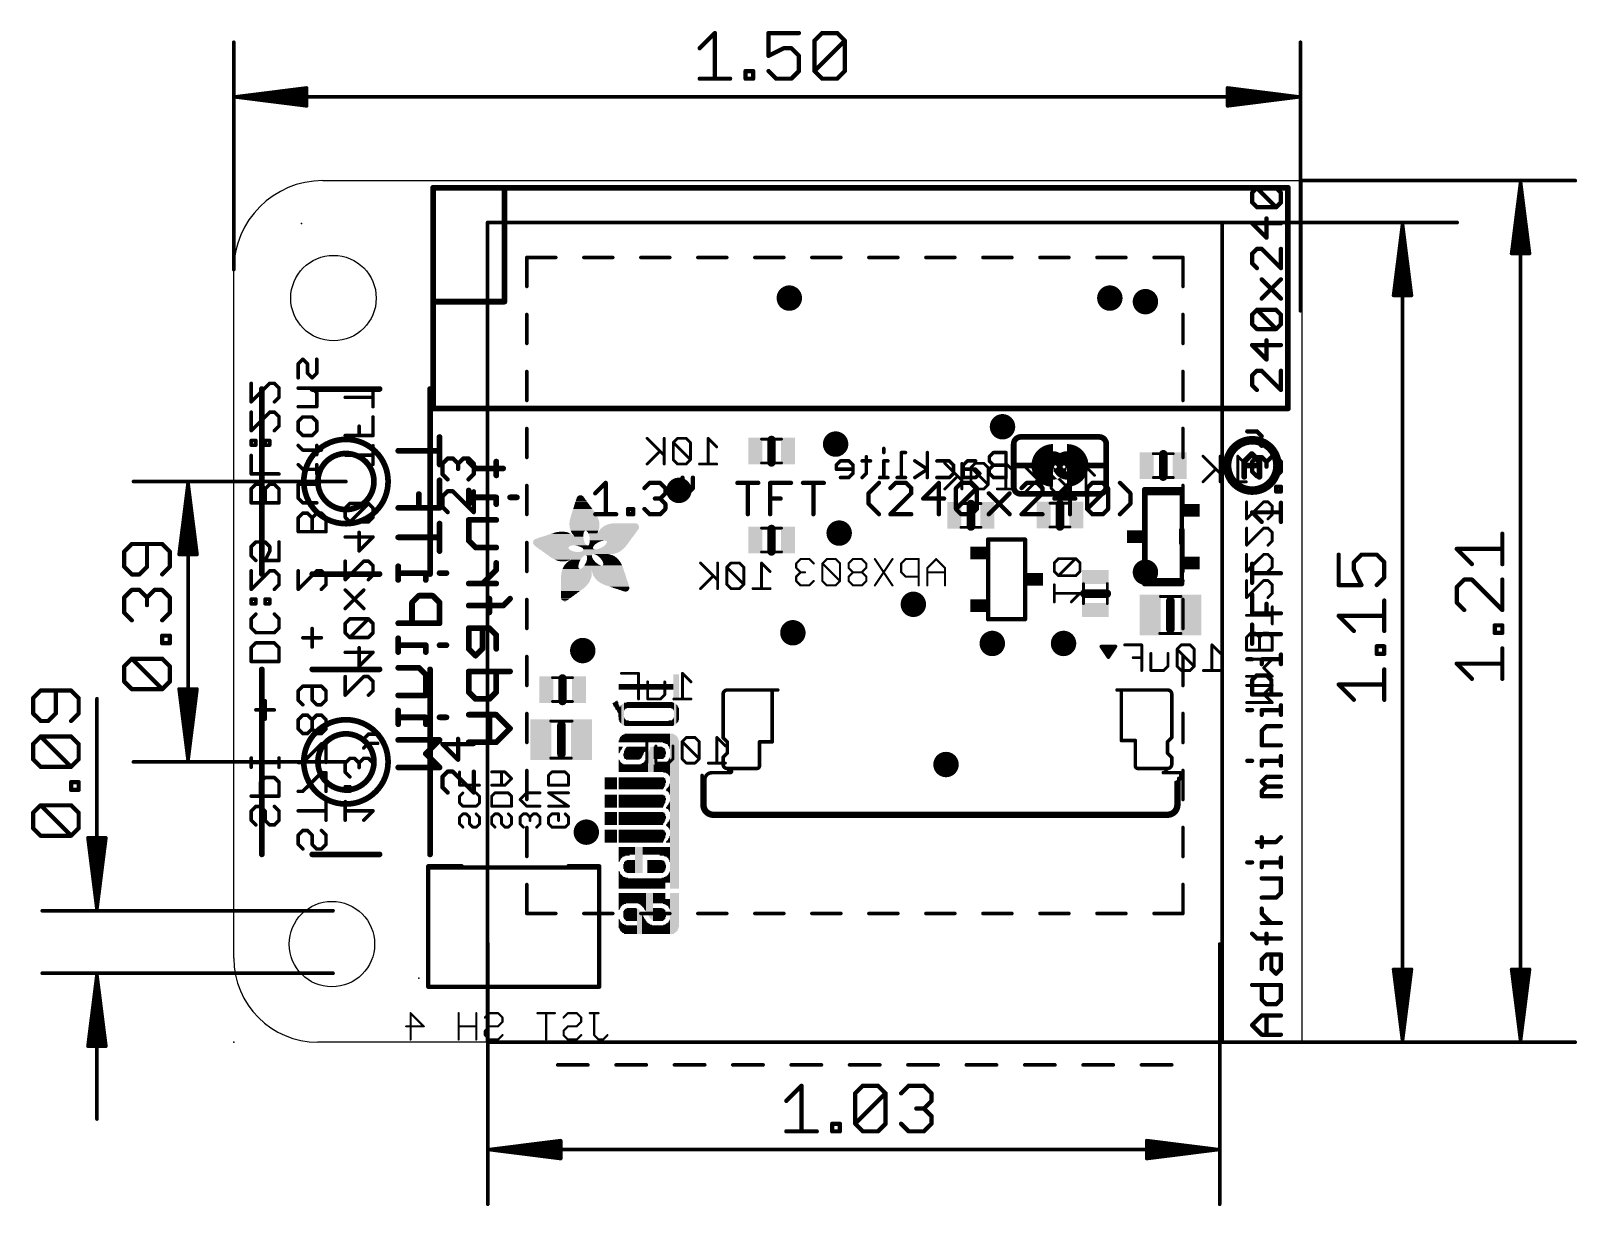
# Model space of a CAD drawing. Extents: x -13.8 to 41.3, y -8.1 to 33.8.
import ezdxf

# ---------------------------------------------------------------- set-up
doc = ezdxf.new("R2010")
doc.units = 0
for name, color, linetype in [('18', 110, 'CONTINUOUS'), ('20', 4, 'CONTINUOUS'), ('21', 40, 'CONTINUOUS'), ('22', 6, 'CONTINUOUS'), ('23', 53, 'CONTINUOUS'), ('28', 253, 'CONTINUOUS'), ('47', 253, 'CONTINUOUS'), ('52', 253, 'CONTINUOUS')]:
    doc.layers.add(name, color=color, linetype=linetype)

# ---------------------------------------------------------------- blocks, each defined once
blk = doc.blocks.new('RECT')
blk.add_solid([(-0.5, -0.5), (0.5, -0.5), (-0.5, 0.5), (0.5, 0.5)])
blk = doc.blocks.new('ROUNDV')
at = {"const_width": 0.5}
blk.add_lwpolyline([(0, -0.25, 1), (0, 0.25, 1), (0, -0.25)], format="xyb", dxfattribs=at)

msp = doc.modelspace()

# ---------------------------------------------------------------- linework, layer by layer
at = {"layer": '20'}
for p, q in [((-3.425, 28.434), (31.5, 28.434)), ((31.5, -2.3), (31.5, 28.434)), ((-6.6, 0.7), (-6.6, 25.259)), ((31.5, -2.3), (-3.6, -2.3))]:
    msp.add_line(p, q, dxfattribs=at)
for centre in [(-3.044, 24.243), (-3.1, 1.2)]:
    msp.add_circle(centre, 1.524, dxfattribs=at)
for centre, radius, start, end in [((-3.425, 25.259), 3.175, 90, 180), ((-3.6, 0.7), 3, 180, 270)]:
    msp.add_arc(centre, radius, start, end, dxfattribs=at)
at = {"layer": '21'}
for points, const_width in [([(29.7153, 27.9998), (29.8867, 28.1712)], 0.1524), ([(29.8867, 28.1712), (30.5724, 28.1712)], 0.1524), ([(30.5724, 27.4856), (29.8867, 28.1712)], 0.1524), ([(30.5724, 28.1712), (30.7438, 27.9998)], 0.1524), ([(29.7153, 27.657), (29.7153, 27.9998)], 0.1524), ([(29.8867, 27.4856), (29.7153, 27.657)], 0.1524), ([(30.7438, 27.657), (30.5724, 27.4856)], 0.1524), ([(30.7438, 27.9998), (30.7438, 27.657)], 0.1524), ([(30.5724, 27.4856), (29.8867, 27.4856)], 0.1524), ([(30.2296, 26.3991), (30.2296, 27.0847)], 0.1524), ([(2.4505, 26.942), (28.6505, 26.942)], 0.127), ([(2.4505, -2.298), (2.4505, 26.942)], 0.127), ([(28.6505, 26.942), (28.6505, -2.298)], 0.127), ([(30.7438, 26.9133), (29.7153, 26.9133)], 0.1524), ([(29.7153, 26.9133), (30.2296, 26.3991)], 0.1524), ([(29.8867, 25.9982), (29.7153, 25.8268)], 0.1524), ([(30.0582, 25.9982), (29.8867, 25.9982)], 0.1524), ([(30.7438, 25.3125), (30.0582, 25.9982)], 0.1524), ([(30.7438, 25.9982), (30.7438, 25.3125)], 0.1524), ([(3.8505, 25.692), (4.8838, 25.692)], 0.127), ([(3.8505, 24.6587), (3.8505, 25.692)], 0.127), ([(5.8838, 25.692), (6.9172, 25.692)], 0.127), ([(7.9172, 25.692), (8.9505, 25.692)], 0.127), ([(9.9505, 25.692), (10.9838, 25.692)], 0.127), ([(11.9838, 25.692), (13.0172, 25.692)], 0.127), ([(14.0172, 25.692), (15.0505, 25.692)], 0.127), ([(16.0505, 25.692), (17.0838, 25.692)], 0.127), ([(18.0838, 25.692), (19.1172, 25.692)], 0.127), ([(20.1172, 25.692), (21.1505, 25.692)], 0.127), ([(22.1505, 25.692), (23.1838, 25.692)], 0.127), ([(24.1838, 25.692), (25.2172, 25.692)], 0.127), ([(26.2172, 25.692), (27.2505, 25.692)], 0.127), ([(27.2505, 25.692), (27.2505, 24.6587)], 0.127), ([(29.7153, 25.8268), (29.7153, 25.4839)], 0.1524), ([(29.7153, 25.4839), (29.8867, 25.3125)], 0.1524), ([(30.0582, 24.226), (30.7438, 24.9117)], 0.1524), ([(30.7438, 24.226), (30.0582, 24.9117)], 0.1524), ([(3.8505, 22.6253), (3.8505, 23.6587)], 0.127), ([(27.2505, 23.6587), (27.2505, 22.6253)], 0.127), ([(29.7153, 23.6537), (29.8867, 23.8251)], 0.1524), ([(29.7153, 23.3109), (29.7153, 23.6537)], 0.1524), ([(29.8867, 23.8251), (30.5724, 23.8251)], 0.1524), ([(30.5724, 23.1395), (29.8867, 23.8251)], 0.1524), ([(30.5724, 23.8251), (30.7438, 23.6537)], 0.1524), ([(30.7438, 23.6537), (30.7438, 23.3109)], 0.1524), ([(29.8867, 23.1395), (29.7153, 23.3109)], 0.1524), ([(30.5724, 23.1395), (29.8867, 23.1395)], 0.1524), ([(30.7438, 23.3109), (30.5724, 23.1395)], 0.1524), ([(30.7438, 22.5672), (29.7153, 22.5672)], 0.1524), ([(29.7153, 22.5672), (30.2296, 22.0529)], 0.1524), ([(30.2296, 22.0529), (30.2296, 22.7386)], 0.1524), ([(3.8505, 20.592), (3.8505, 21.6253)], 0.127), ([(27.2505, 21.6253), (27.2505, 20.592)], 0.127), ([(29.8867, 21.6521), (29.7153, 21.4807)], 0.1524), ([(29.7153, 21.4807), (29.7153, 21.1378)], 0.1524), ([(30.0582, 21.6521), (29.8867, 21.6521)], 0.1524), ([(30.7438, 20.9664), (30.0582, 21.6521)], 0.1524), ([(30.7438, 21.6521), (30.7438, 20.9664)], 0.1524), ([(-5.6, 14.4), (-5.6, 21)], 0.2032), ([(-3.8, 21), (-1.4, 21)], 0.2032), ([(0.4, 21), (0.4, 14.4)], 0.2032), ([(29.7153, 21.1378), (29.8867, 20.9664)], 0.1524), ([(3.8505, 18.5587), (3.8505, 19.592)], 0.127), ([(27.2505, 19.592), (27.2505, 18.5587)], 0.127), ([(29.5439, 19.4887), (29.8867, 19.4887)], 0.1524), ([(29.8867, 19.4887), (30.0582, 19.3173)], 0.1524), ([(29.5439, 19.1459), (29.8867, 19.1459)], 0.1524), ([(29.8867, 19.1459), (30.0582, 18.9745)], 0.1524), ([(0.8402, 18.3355), (1.0267, 18.5219)], 0.1524), ([(0.8402, 17.9626), (0.8402, 18.3355)], 0.1524), ([(1.0267, 18.5219), (1.2131, 18.5219)], 0.1524), ([(1.2131, 18.5219), (1.3995, 18.3355)], 0.1524), ([(1.3995, 18.3355), (1.5859, 18.5219)], 0.1524), ([(1.3995, 18.3355), (1.3995, 18.1491)], 0.1524), ([(1.5859, 18.5219), (1.7724, 18.5219)], 0.1524), ([(1.7724, 18.5219), (1.9588, 18.3355)], 0.1524), ([(1.9588, 18.3355), (1.9588, 17.9626)], 0.1524), ([(29.7153, 18.4022), (29.8867, 18.5736)], 0.1524), ([(29.7153, 18.0593), (29.7153, 18.4022)], 0.1524), ([(29.8867, 18.5736), (30.0582, 18.5736)], 0.1524), ([(30.0582, 18.5736), (30.2296, 18.4022)], 0.1524), ([(30.2296, 18.4022), (30.401, 18.5736)], 0.1524), ([(30.2296, 18.4022), (30.2296, 18.2307)], 0.1524), ([(30.401, 18.5736), (30.5724, 18.5736)], 0.1524), ([(30.5724, 18.5736), (30.7438, 18.4022)], 0.1524), ([(30.7438, 18.4022), (30.7438, 18.0593)], 0.1524), ([(1.0267, 17.7762), (0.8402, 17.9626)], 0.1524), ([(1.9588, 17.9626), (1.7724, 17.7762)], 0.1524), ([(6.2917, 17.2789), (6.6646, 17.6518)], 0.1524), ([(6.6646, 17.6518), (6.6646, 16.5332)], 0.1524), ([(8.0458, 17.4653), (8.2322, 17.6518)], 0.1524), ([(8.2322, 17.6518), (8.6051, 17.6518)], 0.1524), ([(8.6051, 17.6518), (8.7915, 17.4653)], 0.1524), ([(9.4016, 17.8382), (9.4016, 17.4653)], 0.1524), ([(9.7745, 17.8382), (9.7745, 17.4653)], 0.1524), ([(11.3591, 17.6518), (12.1048, 17.6518)], 0.1524), ([(11.7319, 16.5332), (11.7319, 17.6518)], 0.1524), ([(12.5285, 16.5332), (12.5285, 17.6518)], 0.1524), ([(12.5285, 17.6518), (13.2742, 17.6518)], 0.1524), ([(13.6979, 17.6518), (14.4436, 17.6518)], 0.1524), ([(14.0707, 16.5332), (14.0707, 17.6518)], 0.1524), ([(16.0367, 17.2789), (16.4095, 17.6518)], 0.1524), ([(17.0027, 17.6518), (16.8163, 17.4653)], 0.1524), ([(17.3756, 17.6518), (17.0027, 17.6518)], 0.1524), ([(17.562, 17.4653), (17.3756, 17.6518)], 0.1524), ([(18.5449, 17.6518), (17.9857, 17.0925)], 0.1524), ([(18.5449, 16.5332), (18.5449, 17.6518)], 0.1524), ([(19.1551, 17.4653), (19.3415, 17.6518)], 0.1524), ([(19.3415, 17.6518), (19.7143, 17.6518)], 0.1524), ([(19.7143, 17.6518), (19.9008, 17.4653)], 0.1524), ([(21.6803, 17.6518), (21.4939, 17.4653)], 0.1524), ([(22.0531, 17.6518), (21.6803, 17.6518)], 0.1524), ([(22.2396, 17.4653), (22.0531, 17.6518)], 0.1524), ([(23.2225, 17.6518), (22.6633, 17.0925)], 0.1524), ([(23.2225, 16.5332), (23.2225, 17.6518)], 0.1524), ([(23.8327, 17.4653), (24.0191, 17.6518)], 0.1524), ([(24.0191, 17.6518), (24.3919, 17.6518)], 0.1524), ([(24.3919, 17.6518), (24.5784, 17.4653)], 0.1524), ([(25.3749, 17.2789), (25.0021, 17.6518)], 0.1524), ([(29.8867, 17.8879), (29.7153, 18.0593)], 0.1524), ([(30.7438, 18.0593), (30.5724, 17.8879)], 0.1524), ([(1.0267, 17.3525), (0.8402, 17.1661)], 0.1524), ([(0.8402, 17.1661), (0.8402, 16.7932)], 0.1524), ([(1.2131, 17.3525), (1.0267, 17.3525)], 0.1524), ([(1.9588, 16.6068), (1.2131, 17.3525)], 0.1524), ([(1.9588, 17.3525), (1.9588, 16.6068)], 0.1524), ([(3.8505, 16.5253), (3.8505, 17.5587)], 0.127), ([(8.6051, 17.0925), (8.4186, 17.0925)], 0.1524), ([(8.7915, 17.2789), (8.6051, 17.0925)], 0.1524), ([(8.6051, 17.0925), (8.7915, 16.9061)], 0.1524), ([(8.7915, 17.4653), (8.7915, 17.2789)], 0.1524), ([(9.4016, 17.4653), (9.2152, 17.2789)], 0.1524), ([(9.7745, 17.4653), (9.588, 17.2789)], 0.1524), ([(12.5285, 17.0925), (12.9013, 17.0925)], 0.1524), ([(16.0367, 16.9061), (16.0367, 17.2789)], 0.1524), ([(16.8163, 16.5332), (17.562, 17.2789)], 0.1524), ([(17.562, 17.2789), (17.562, 17.4653)], 0.1524), ([(17.9857, 17.0925), (18.7314, 17.0925)], 0.1524), ([(19.1551, 16.7196), (19.1551, 17.4653)], 0.1524), ([(19.1551, 16.7196), (19.9008, 17.4653)], 0.1524), ([(19.9008, 17.4653), (19.9008, 16.7196)], 0.1524), ([(20.3245, 17.2789), (21.0702, 16.5332)], 0.1524), ([(20.3245, 16.5332), (21.0702, 17.2789)], 0.1524), ([(21.4939, 16.5332), (22.2396, 17.2789)], 0.1524), ([(22.2396, 17.2789), (22.2396, 17.4653)], 0.1524), ([(22.6633, 17.0925), (23.409, 17.0925)], 0.1524), ([(23.8327, 16.7196), (23.8327, 17.4653)], 0.1524), ([(23.8327, 16.7196), (24.5784, 17.4653)], 0.1524), ([(24.5784, 17.4653), (24.5784, 16.7196)], 0.1524), ([(25.3749, 16.9061), (25.3749, 17.2789)], 0.1524), ([(27.2505, 17.5587), (27.2505, 16.5253)], 0.127), ([(30.5724, 17.3447), (30.5724, 17.5161)], 0.1524), ([(30.5724, 17.5161), (30.7438, 17.5161)], 0.1524), ([(30.7438, 17.3447), (30.5724, 17.3447)], 0.1524), ([(30.7438, 17.5161), (30.7438, 17.3447)], 0.1524), ([(0.8402, 16.7932), (1.0267, 16.6068)], 0.1524), ([(6.2917, 16.5332), (7.0374, 16.5332)], 0.1524), ([(7.4611, 16.5332), (7.4611, 16.7196)], 0.1524), ([(7.4611, 16.7196), (7.6475, 16.7196)], 0.1524), ([(7.6475, 16.5332), (7.4611, 16.5332)], 0.1524), ([(7.6475, 16.7196), (7.6475, 16.5332)], 0.1524), ([(8.2322, 16.5332), (8.0458, 16.7196)], 0.1524), ([(8.6051, 16.5332), (8.2322, 16.5332)], 0.1524), ([(8.7915, 16.7196), (8.6051, 16.5332)], 0.1524), ([(8.7915, 16.9061), (8.7915, 16.7196)], 0.1524), ([(16.4095, 16.5332), (16.0367, 16.9061)], 0.1524), ([(17.562, 16.5332), (16.8163, 16.5332)], 0.1524), ([(19.3415, 16.5332), (19.1551, 16.7196)], 0.1524), ([(19.7143, 16.5332), (19.3415, 16.5332)], 0.1524), ([(19.9008, 16.7196), (19.7143, 16.5332)], 0.1524), ([(22.2396, 16.5332), (21.4939, 16.5332)], 0.1524), ([(24.0191, 16.5332), (23.8327, 16.7196)], 0.1524), ([(24.3919, 16.5332), (24.0191, 16.5332)], 0.1524), ([(24.5784, 16.7196), (24.3919, 16.5332)], 0.1524), ([(25.0021, 16.5332), (25.3749, 16.9061)], 0.1524), ([(30.0582, 16.2581), (29.7153, 16.601)], 0.1524), ([(29.7153, 16.601), (30.7438, 16.601)], 0.1524), ([(30.7438, 16.2581), (30.7438, 16.9438)], 0.1524), ([(3.8505, 14.492), (3.8505, 15.5253)], 0.127), ([(27.2505, 15.5253), (27.2505, 14.492)], 0.127), ([(-1.4, 14.4), (-3.8, 14.4)], 0.2032), ([(29.7153, 14.0851), (29.7153, 14.7707)], 0.1524), ([(30.7438, 14.4279), (29.7153, 14.4279)], 0.1524), ([(3.8505, 12.4587), (3.8505, 13.492)], 0.127), ([(27.2505, 13.492), (27.2505, 12.4587)], 0.127), ([(29.7153, 12.9985), (29.7153, 13.6842)], 0.1524), ([(30.2296, 12.9985), (30.2296, 13.3414)], 0.1524), ([(30.7438, 12.9985), (29.7153, 12.9985)], 0.1524), ([(29.7153, 11.912), (29.7153, 12.5977)], 0.1524), ([(30.7438, 12.2548), (29.7153, 12.2548)], 0.1524), ([(30.7438, 11.1877), (30.7438, 11.5305)], 0.1524), ([(-5.6, 4.4), (-5.6, 11)], 0.2032), ([(-3.8, 11), (-1.4, 11)], 0.2032), ([(0.4, 11), (0.4, 4.4)], 0.2032), ([(3.8505, 10.4253), (3.8505, 11.4587)], 0.127), ([(27.2505, 11.4587), (27.2505, 10.4253)], 0.127), ([(29.5439, 11.3591), (29.7153, 11.3591)], 0.1524), ([(30.0582, 11.1877), (30.0582, 11.3591)], 0.1524), ([(30.0582, 11.3591), (30.7438, 11.3591)], 0.1524), ([(29.7153, 10.6154), (29.8867, 10.7868)], 0.1524), ([(29.7153, 10.1011), (29.7153, 10.6154)], 0.1524), ([(29.8867, 10.7868), (30.2296, 10.7868)], 0.1524), ([(30.2296, 10.7868), (30.401, 10.6154)], 0.1524), ([(30.401, 10.6154), (30.401, 10.1011)], 0.1524), ([(30.7438, 10.1011), (29.7153, 10.1011)], 0.1524), ([(3.8505, 8.392), (3.8505, 9.4253)], 0.127), ([(27.2505, 9.4253), (27.2505, 8.392)], 0.127), ([(29.5439, 9.5482), (29.7153, 9.5482)], 0.1524), ([(30.0582, 9.3768), (30.0582, 9.5482)], 0.1524), ([(30.0582, 9.5482), (30.7438, 9.5482)], 0.1524), ([(30.7438, 9.3768), (30.7438, 9.7196)], 0.1524), ([(30.0582, 8.8045), (30.2296, 8.9759)], 0.1524), ([(30.0582, 8.2903), (30.0582, 8.8045)], 0.1524), ([(30.2296, 8.9759), (30.7438, 8.9759)], 0.1524), ([(1.9588, 8.3355), (0.8402, 8.3355)], 0.1524), ([(0.8402, 8.3355), (1.3995, 7.7762)], 0.1524), ([(1.3995, 7.7762), (1.3995, 8.5219)], 0.1524), ([(30.7438, 8.2903), (30.0582, 8.2903)], 0.1524), ([(29.5439, 7.7373), (29.7153, 7.7373)], 0.1524), ([(30.0582, 7.5659), (30.0582, 7.7373)], 0.1524), ([(30.0582, 7.7373), (30.7438, 7.7373)], 0.1524), ([(30.7438, 7.5659), (30.7438, 7.9087)], 0.1524), ([(1.0267, 7.3525), (0.8402, 7.1661)], 0.1524), ([(0.8402, 7.1661), (0.8402, 6.7932)], 0.1524), ([(1.2131, 7.3525), (1.0267, 7.3525)], 0.1524), ([(1.9588, 6.6068), (1.2131, 7.3525)], 0.1524), ([(1.9588, 7.3525), (1.9588, 6.6068)], 0.1524), ([(3.8505, 6.3587), (3.8505, 7.392)], 0.127), ([(27.2505, 7.392), (27.2505, 6.3587)], 0.127), ([(30.0582, 6.9936), (30.2296, 7.165)], 0.1524), ([(30.2296, 7.165), (30.7438, 7.165)], 0.1524), ([(0.8402, 6.7932), (1.0267, 6.6068)], 0.1524), ([(30.2296, 6.8222), (30.0582, 6.9936)], 0.1524), ([(30.0582, 6.6508), (30.2296, 6.8222)], 0.1524), ([(30.0582, 6.4794), (30.0582, 6.6508)], 0.1524), ([(30.2296, 6.8222), (30.7438, 6.8222)], 0.1524), ([(30.7438, 6.4794), (30.0582, 6.4794)], 0.1524), ([(3.8505, 4.3253), (3.8505, 5.3587)], 0.127), ([(27.2505, 5.3587), (27.2505, 4.3253)], 0.127), ([(30.0582, 4.6685), (30.0582, 5.0113)], 0.1524), ([(30.5724, 4.8399), (30.7438, 5.0113)], 0.1524), ([(-1.4, 4.4), (-3.8, 4.4)], 0.2032), ([(29.8867, 4.8399), (30.5724, 4.8399)], 0.1524), ([(29.5439, 4.1156), (29.7153, 4.1156)], 0.1524), ([(30.0582, 3.9442), (30.0582, 4.1156)], 0.1524), ([(30.0582, 4.1156), (30.7438, 4.1156)], 0.1524), ([(30.7438, 3.9442), (30.7438, 4.287)], 0.1524), ([(3.8505, 2.292), (3.8505, 3.3253)], 0.127), ([(27.2505, 3.3253), (27.2505, 2.292)], 0.127), ([(30.7438, 3.5433), (30.0582, 3.5433)], 0.1524), ([(30.7438, 3.029), (30.7438, 3.5433)], 0.1524), ([(30.0582, 2.8576), (30.5724, 2.8576)], 0.1524), ([(30.5724, 2.8576), (30.7438, 3.029)], 0.1524), ([(4.8838, 2.292), (3.8505, 2.292)], 0.127), ([(6.9172, 2.292), (5.8838, 2.292)], 0.127), ([(8.9505, 2.292), (7.9172, 2.292)], 0.127), ([(10.9838, 2.292), (9.9505, 2.292)], 0.127), ([(13.0172, 2.292), (11.9838, 2.292)], 0.127), ([(15.0505, 2.292), (14.0172, 2.292)], 0.127), ([(17.0838, 2.292), (16.0505, 2.292)], 0.127), ([(19.1172, 2.292), (18.0838, 2.292)], 0.127), ([(21.1505, 2.292), (20.1172, 2.292)], 0.127), ([(23.1838, 2.292), (22.1505, 2.292)], 0.127), ([(25.2172, 2.292), (24.1838, 2.292)], 0.127), ([(27.2505, 2.292), (26.2172, 2.292)], 0.127), ([(30.0582, 2.295), (30.0582, 2.4664)], 0.1524), ([(30.401, 1.9522), (30.0582, 2.295)], 0.1524), ([(30.7438, 1.9522), (30.0582, 1.9522)], 0.1524), ([(29.8867, 1.3993), (29.7153, 1.5707)], 0.1524), ([(30.7438, 1.3993), (29.8867, 1.3993)], 0.1524), ([(30.2296, 1.2278), (30.2296, 1.5707)], 0.1524), ([(30.0582, 0.6556), (30.2296, 0.827)], 0.1524), ([(30.0582, 0.3127), (30.0582, 0.6556)], 0.1524), ([(30.2296, 0.827), (30.7438, 0.827)], 0.1524), ([(30.401, 0.3127), (30.401, 0.827)], 0.1524), ([(30.7438, 0.827), (30.7438, 0.3127)], 0.1524), ([(30.5724, 0.1413), (30.401, 0.3127)], 0.1524), ([(30.7438, 0.3127), (30.5724, 0.1413)], 0.1524), ([(29.7153, -0.2596), (30.7438, -0.2596)], 0.1524), ([(30.0582, -0.7738), (30.0582, -0.2596)], 0.1524), ([(30.7438, -0.2596), (30.7438, -0.7738)], 0.1524), ([(30.2296, -0.9452), (30.0582, -0.7738)], 0.1524), ([(30.5724, -0.9452), (30.2296, -0.9452)], 0.1524), ([(30.7438, -0.7738), (30.5724, -0.9452)], 0.1524), ([(29.7153, -1.6889), (30.0582, -1.3461)], 0.1524), ([(30.0582, -2.0317), (29.7153, -1.6889)], 0.1524), ([(30.0582, -1.3461), (30.7438, -1.3461)], 0.1524), ([(30.2296, -2.0317), (30.2296, -1.3461)], 0.1524), ([(30.7438, -2.0317), (30.0582, -2.0317)], 0.1524), ([(28.6505, -2.298), (2.4505, -2.298)], 0.127)]:
    msp.add_lwpolyline(points, dxfattribs=dict(at, const_width=const_width))
for points, const_width in [([(29.9137, 28.1982, 1), (29.8598, 28.1443)], 0.0762), ([(29.8867, 28.2093, 1), (29.8867, 28.1331)], 0.0762), ([(29.9137, 28.1443, 1), (29.8598, 28.1982)], 0.0762), ([(30.5993, 28.1982, 1), (30.5454, 28.1443)], 0.0762), ([(30.5724, 28.1331, 1), (30.5724, 28.2093)], 0.0762), ([(29.7534, 27.9998, 1), (29.6772, 27.9998)], 0.0762), ([(29.6884, 28.0268, 1), (29.7423, 27.9729)], 0.0762), ([(29.6772, 27.657, 1), (29.7534, 27.657)], 0.0762), ([(29.7423, 27.6839, 1), (29.6884, 27.6301)], 0.0762), ([(30.7819, 27.9998, 1), (30.7057, 27.9998)], 0.0762), ([(30.7057, 27.657, 1), (30.7819, 27.657)], 0.0762), ([(30.7169, 27.9729, 1), (30.7707, 28.0268)], 0.0762), ([(30.7707, 27.6301, 1), (30.7169, 27.6839)], 0.0762), ([(29.8867, 27.5237, 1), (29.8867, 27.4475)], 0.0762), ([(29.8598, 27.4586, 1), (29.9137, 27.5125)], 0.0762), ([(30.2677, 27.0847, 1), (30.1915, 27.0847)], 0.0762), ([(30.5454, 27.5125, 1), (30.5993, 27.4586)], 0.0762), ([(30.5454, 27.4586, 1), (30.5993, 27.5125)], 0.0762), ([(30.5724, 27.4475, 1), (30.5724, 27.5237)], 0.0762), ([(2.4823, 26.942, 1), (2.4187, 26.942)], 0.0635), ([(2.4505, 26.9737, 1), (2.4505, 26.9103)], 0.0635), ([(28.6822, 26.942, 1), (28.6188, 26.942)], 0.0635), ([(28.6505, 26.9103, 1), (28.6505, 26.9737)], 0.0635), ([(29.7153, 26.9514, 1), (29.7153, 26.8752)], 0.0762), ([(29.7423, 26.9402, 1), (29.6884, 26.8864)], 0.0762), ([(30.7438, 26.8752, 1), (30.7438, 26.9514)], 0.0762), ([(29.8867, 26.0363, 1), (29.8867, 25.9601)], 0.0762), ([(29.9137, 25.9712, 1), (29.8598, 26.0251)], 0.0762), ([(30.0851, 26.0251, 1), (30.0312, 25.9712)], 0.0762), ([(30.0582, 25.9601, 1), (30.0582, 26.0363)], 0.0762), ([(30.1915, 26.3991, 1), (30.2677, 26.3991)], 0.0762), ([(30.2026, 26.3721, 1), (30.2565, 26.426)], 0.0762), ([(30.7819, 25.9982, 1), (30.7057, 25.9982)], 0.0762), ([(3.8505, 25.7237, 1), (3.8505, 25.6603)], 0.0635), ([(3.8823, 25.692, 1), (3.8188, 25.692)], 0.0635), ([(4.8838, 25.6603, 1), (4.8838, 25.7237)], 0.0635), ([(5.8838, 25.7237, 1), (5.8838, 25.6603)], 0.0635), ([(6.9172, 25.6603, 1), (6.9172, 25.7237)], 0.0635), ([(7.9172, 25.7237, 1), (7.9172, 25.6603)], 0.0635), ([(8.9505, 25.6603, 1), (8.9505, 25.7237)], 0.0635), ([(9.9505, 25.7237, 1), (9.9505, 25.6603)], 0.0635), ([(10.9838, 25.6603, 1), (10.9838, 25.7237)], 0.0635), ([(11.9838, 25.7237, 1), (11.9838, 25.6603)], 0.0635), ([(13.0172, 25.6603, 1), (13.0172, 25.7237)], 0.0635), ([(14.0172, 25.7237, 1), (14.0172, 25.6603)], 0.0635), ([(15.0505, 25.6603, 1), (15.0505, 25.7237)], 0.0635), ([(16.0505, 25.7237, 1), (16.0505, 25.6603)], 0.0635), ([(17.0838, 25.6603, 1), (17.0838, 25.7237)], 0.0635), ([(18.0838, 25.7237, 1), (18.0838, 25.6603)], 0.0635), ([(19.1172, 25.6603, 1), (19.1172, 25.7237)], 0.0635), ([(20.1172, 25.7237, 1), (20.1172, 25.6603)], 0.0635), ([(21.1505, 25.6603, 1), (21.1505, 25.7237)], 0.0635), ([(22.1505, 25.7237, 1), (22.1505, 25.6603)], 0.0635), ([(23.1838, 25.6603, 1), (23.1838, 25.7237)], 0.0635), ([(24.1838, 25.7237, 1), (24.1838, 25.6603)], 0.0635), ([(25.2172, 25.6603, 1), (25.2172, 25.7237)], 0.0635), ([(26.2172, 25.7237, 1), (26.2172, 25.6603)], 0.0635), ([(27.2823, 25.692, 1), (27.2188, 25.692)], 0.0635), ([(27.2505, 25.6603, 1), (27.2505, 25.7237)], 0.0635), ([(29.7534, 25.8268, 1), (29.6772, 25.8268)], 0.0762), ([(29.6884, 25.8537, 1), (29.7423, 25.7998)], 0.0762), ([(29.7423, 25.5109, 1), (29.6884, 25.457)], 0.0762), ([(29.6772, 25.4839, 1), (29.7534, 25.4839)], 0.0762), ([(29.8598, 25.2856, 1), (29.9137, 25.3395)], 0.0762), ([(30.7169, 25.2856, 1), (30.7707, 25.3395)], 0.0762), ([(30.0851, 24.9386, 1), (30.0312, 24.8847)], 0.0762), ([(30.7057, 25.3125, 1), (30.7819, 25.3125)], 0.0762), ([(30.7707, 24.8847, 1), (30.7169, 24.9386)], 0.0762), ([(3.8188, 24.6587, 1), (3.8823, 24.6587)], 0.0635), ([(27.2188, 24.6587, 1), (27.2823, 24.6587)], 0.0635), ([(30.0312, 24.2529, 1), (30.0851, 24.1991)], 0.0762), ([(30.7169, 24.1991, 1), (30.7707, 24.2529)], 0.0762), ([(3.8823, 23.6587, 1), (3.8188, 23.6587)], 0.0635), ([(27.2823, 23.6587, 1), (27.2188, 23.6587)], 0.0635), ([(29.7534, 23.6537, 1), (29.6772, 23.6537)], 0.0762), ([(29.6884, 23.6807, 1), (29.7423, 23.6268)], 0.0762), ([(29.9137, 23.8521, 1), (29.8598, 23.7982)], 0.0762), ([(29.8867, 23.8632, 1), (29.8867, 23.787)], 0.0762), ([(29.9137, 23.7982, 1), (29.8598, 23.8521)], 0.0762), ([(30.5993, 23.8521, 1), (30.5454, 23.7982)], 0.0762), ([(30.5724, 23.787, 1), (30.5724, 23.8632)], 0.0762), ([(30.7819, 23.6537, 1), (30.7057, 23.6537)], 0.0762), ([(30.7169, 23.6268, 1), (30.7707, 23.6807)], 0.0762), ([(29.7423, 23.3378, 1), (29.6884, 23.2839)], 0.0762), ([(29.6772, 23.3109, 1), (29.7534, 23.3109)], 0.0762), ([(29.8867, 23.1776, 1), (29.8867, 23.1014)], 0.0762), ([(29.8598, 23.1125, 1), (29.9137, 23.1664)], 0.0762), ([(30.5454, 23.1664, 1), (30.5993, 23.1125)], 0.0762), ([(30.5454, 23.1125, 1), (30.5993, 23.1664)], 0.0762), ([(30.5724, 23.1014, 1), (30.5724, 23.1776)], 0.0762), ([(30.7057, 23.3109, 1), (30.7819, 23.3109)], 0.0762), ([(30.7707, 23.2839, 1), (30.7169, 23.3378)], 0.0762), ([(3.8188, 22.6253, 1), (3.8823, 22.6253)], 0.0635), ([(27.2188, 22.6253, 1), (27.2823, 22.6253)], 0.0635), ([(29.7153, 22.6053, 1), (29.7153, 22.5291)], 0.0762), ([(29.7423, 22.5941, 1), (29.6884, 22.5402)], 0.0762), ([(30.2677, 22.7386, 1), (30.1915, 22.7386)], 0.0762), ([(30.7438, 22.5291, 1), (30.7438, 22.6053)], 0.0762), ([(30.1915, 22.0529, 1), (30.2677, 22.0529)], 0.0762), ([(30.2026, 22.026, 1), (30.2565, 22.0799)], 0.0762), ([(3.8823, 21.6253, 1), (3.8188, 21.6253)], 0.0635), ([(27.2823, 21.6253, 1), (27.2188, 21.6253)], 0.0635), ([(29.7534, 21.4807, 1), (29.6772, 21.4807)], 0.0762), ([(29.6884, 21.5076, 1), (29.7423, 21.4537)], 0.0762), ([(29.8867, 21.6902, 1), (29.8867, 21.614)], 0.0762), ([(29.9137, 21.6251, 1), (29.8598, 21.679)], 0.0762), ([(30.0851, 21.679, 1), (30.0312, 21.6251)], 0.0762), ([(30.0582, 21.614, 1), (30.0582, 21.6902)], 0.0762), ([(30.7819, 21.6521, 1), (30.7057, 21.6521)], 0.0762), ([(-5.5492, 21, 1), (-5.6508, 21)], 0.1016), ([(-3.8, 21.0508, 1), (-3.8, 20.9492)], 0.1016), ([(-1.4, 20.9492, 1), (-1.4, 21.0508)], 0.1016), ([(0.4508, 21, 1), (0.3492, 21)], 0.1016), ([(29.7423, 21.1648, 1), (29.6884, 21.1109)], 0.0762), ([(29.6772, 21.1378, 1), (29.7534, 21.1378)], 0.0762), ([(29.8598, 20.9395, 1), (29.9137, 20.9934)], 0.0762), ([(30.7057, 20.9664, 1), (30.7819, 20.9664)], 0.0762), ([(30.7169, 20.9395, 1), (30.7707, 20.9934)], 0.0762), ([(3.8188, 20.592, 1), (3.8823, 20.592)], 0.0635), ([(27.2188, 20.592, 1), (27.2823, 20.592)], 0.0635), ([(-2.6, 16.1967, 1), (-2.6, 19.2033, 1), (-2.6, 16.1967)], 0.2032), ([(3.8823, 19.592, 1), (3.8188, 19.592)], 0.0635), ([(27.2823, 19.592, 1), (27.2188, 19.592)], 0.0635), ([(29.5439, 19.5268, 1), (29.5439, 19.4506)], 0.0762), ([(29.9137, 19.5156, 1), (29.8598, 19.4617)], 0.0762), ([(29.8867, 19.4506, 1), (29.8867, 19.5268)], 0.0762), ([(30.0312, 19.2903, 1), (30.0851, 19.3442)], 0.0762), ([(-2.6, 16.7, 1), (-2.6, 18.7, 1), (-2.6, 16.7)], 0.2032), ([(29.5439, 19.184, 1), (29.5439, 19.1078)], 0.0762), ([(29.9137, 19.1728, 1), (29.8598, 19.1189)], 0.0762), ([(29.8867, 19.1078, 1), (29.8867, 19.184)], 0.0762), ([(30.0312, 18.9475, 1), (30.0851, 19.0014)], 0.0762), ([(0.8783, 18.3355, 1), (0.8021, 18.3355)], 0.0762), ([(0.8133, 18.3624, 1), (0.8672, 18.3085)], 0.0762), ([(1.0267, 18.56, 1), (1.0267, 18.4838)], 0.0762), ([(1.0536, 18.495, 1), (0.9997, 18.5488)], 0.0762), ([(1.24, 18.5488, 1), (1.1862, 18.495)], 0.0762), ([(1.2131, 18.4838, 1), (1.2131, 18.56)], 0.0762), ([(1.4376, 18.3355, 1), (1.3614, 18.3355)], 0.0762), ([(1.3726, 18.3624, 1), (1.4265, 18.3085)], 0.0762), ([(1.3726, 18.3085, 1), (1.4265, 18.3624)], 0.0762), ([(1.5859, 18.56, 1), (1.5859, 18.4838)], 0.0762), ([(1.6129, 18.495, 1), (1.559, 18.5488)], 0.0762), ([(1.7993, 18.5488, 1), (1.7454, 18.495)], 0.0762), ([(1.7724, 18.4838, 1), (1.7724, 18.56)], 0.0762), ([(1.9969, 18.3355, 1), (1.9207, 18.3355)], 0.0762), ([(1.9319, 18.3085, 1), (1.9857, 18.3624)], 0.0762), ([(3.8188, 18.5587, 1), (3.8823, 18.5587)], 0.0635), ([(27.2188, 18.5587, 1), (27.2823, 18.5587)], 0.0635), ([(29.7534, 18.4022, 1), (29.6772, 18.4022)], 0.0762), ([(29.6884, 18.4291, 1), (29.7423, 18.3752)], 0.0762), ([(29.8867, 18.6117, 1), (29.8867, 18.5355)], 0.0762), ([(29.9137, 18.5466, 1), (29.8598, 18.6005)], 0.0762), ([(30.0851, 18.6005, 1), (30.0312, 18.5466)], 0.0762), ([(30.0582, 18.5355, 1), (30.0582, 18.6117)], 0.0762), ([(30.2026, 18.4291, 1), (30.2565, 18.3752)], 0.0762), ([(30.2677, 18.4022, 1), (30.1915, 18.4022)], 0.0762), ([(30.1915, 18.2307, 1), (30.2677, 18.2307)], 0.0762), ([(30.2026, 18.3752, 1), (30.2565, 18.4291)], 0.0762), ([(30.401, 18.6117, 1), (30.401, 18.5355)], 0.0762), ([(30.4279, 18.5466, 1), (30.374, 18.6005)], 0.0762), ([(30.5993, 18.6005, 1), (30.5454, 18.5466)], 0.0762), ([(30.5724, 18.5355, 1), (30.5724, 18.6117)], 0.0762), ([(30.7819, 18.4022, 1), (30.7057, 18.4022)], 0.0762), ([(30.7169, 18.3752, 1), (30.7707, 18.4291)], 0.0762), ([(0.8672, 17.9896, 1), (0.8133, 17.9357)], 0.0762), ([(0.8021, 17.9626, 1), (0.8783, 17.9626)], 0.0762), ([(0.9997, 17.7493, 1), (1.0536, 17.8031)], 0.0762), ([(1.3614, 18.1491, 1), (1.4376, 18.1491)], 0.0762), ([(1.7454, 17.8031, 1), (1.7993, 17.7493)], 0.0762), ([(1.9207, 17.9626, 1), (1.9969, 17.9626)], 0.0762), ([(1.9857, 17.9357, 1), (1.9319, 17.9896)], 0.0762), ([(6.7027, 17.6518, 1), (6.6265, 17.6518)], 0.0762), ([(6.6915, 17.6248, 1), (6.6376, 17.6787)], 0.0762), ([(8.2322, 17.6899, 1), (8.2322, 17.6137)], 0.0762), ([(8.2592, 17.6248, 1), (8.2053, 17.6787)], 0.0762), ([(8.632, 17.6787, 1), (8.5781, 17.6248)], 0.0762), ([(8.6051, 17.6137, 1), (8.6051, 17.6899)], 0.0762), ([(9.4397, 17.8382, 1), (9.3635, 17.8382)], 0.0762), ([(9.8126, 17.8382, 1), (9.7364, 17.8382)], 0.0762), ([(11.3591, 17.6899, 1), (11.3591, 17.6137)], 0.0762), ([(11.77, 17.6518, 1), (11.6938, 17.6518)], 0.0762), ([(12.1048, 17.6137, 1), (12.1048, 17.6899)], 0.0762), ([(12.5666, 17.6518, 1), (12.4904, 17.6518)], 0.0762), ([(12.5285, 17.6899, 1), (12.5285, 17.6137)], 0.0762), ([(13.2742, 17.6137, 1), (13.2742, 17.6899)], 0.0762), ([(13.6979, 17.6899, 1), (13.6979, 17.6137)], 0.0762), ([(14.1088, 17.6518, 1), (14.0326, 17.6518)], 0.0762), ([(14.4436, 17.6137, 1), (14.4436, 17.6899)], 0.0762), ([(16.4365, 17.6248, 1), (16.3826, 17.6787)], 0.0762), ([(17.0027, 17.6899, 1), (17.0027, 17.6137)], 0.0762), ([(17.0296, 17.6248, 1), (16.9758, 17.6787)], 0.0762), ([(17.4025, 17.6787, 1), (17.3486, 17.6248)], 0.0762), ([(17.3756, 17.6137, 1), (17.3756, 17.6899)], 0.0762), ([(18.583, 17.6518, 1), (18.5068, 17.6518)], 0.0762), ([(18.5719, 17.6248, 1), (18.518, 17.6787)], 0.0762), ([(19.3415, 17.6899, 1), (19.3415, 17.6137)], 0.0762), ([(19.3684, 17.6248, 1), (19.3146, 17.6787)], 0.0762), ([(19.7413, 17.6787, 1), (19.6874, 17.6248)], 0.0762), ([(19.7143, 17.6137, 1), (19.7143, 17.6899)], 0.0762), ([(21.6803, 17.6899, 1), (21.6803, 17.6137)], 0.0762), ([(21.7072, 17.6248, 1), (21.6533, 17.6787)], 0.0762), ([(22.0801, 17.6787, 1), (22.0262, 17.6248)], 0.0762), ([(22.0531, 17.6137, 1), (22.0531, 17.6899)], 0.0762), ([(23.2606, 17.6518, 1), (23.1844, 17.6518)], 0.0762), ([(23.2495, 17.6248, 1), (23.1956, 17.6787)], 0.0762), ([(24.0191, 17.6899, 1), (24.0191, 17.6137)], 0.0762), ([(24.046, 17.6248, 1), (23.9921, 17.6787)], 0.0762), ([(24.4189, 17.6787, 1), (24.365, 17.6248)], 0.0762), ([(24.3919, 17.6137, 1), (24.3919, 17.6899)], 0.0762), ([(25.029, 17.6787, 1), (24.9751, 17.6248)], 0.0762), ([(29.7423, 18.0863, 1), (29.6884, 18.0324)], 0.0762), ([(29.6772, 18.0593, 1), (29.7534, 18.0593)], 0.0762), ([(29.8598, 17.861, 1), (29.9137, 17.9149)], 0.0762), ([(30.5454, 17.9149, 1), (30.5993, 17.861)], 0.0762), ([(30.7057, 18.0593, 1), (30.7819, 18.0593)], 0.0762), ([(30.7707, 18.0324, 1), (30.7169, 18.0863)], 0.0762), ([(0.8783, 17.1661, 1), (0.8021, 17.1661)], 0.0762), ([(0.8133, 17.193, 1), (0.8672, 17.1391)], 0.0762), ([(1.0267, 17.3906, 1), (1.0267, 17.3144)], 0.0762), ([(1.0536, 17.3256, 1), (0.9997, 17.3794)], 0.0762), ([(1.24, 17.3794, 1), (1.1862, 17.3256)], 0.0762), ([(1.2131, 17.3144, 1), (1.2131, 17.3906)], 0.0762), ([(1.9969, 17.3525, 1), (1.9207, 17.3525)], 0.0762), ([(3.8823, 17.5587, 1), (3.8188, 17.5587)], 0.0635), ([(6.2648, 17.3058, 1), (6.3186, 17.252)], 0.0762), ([(8.0189, 17.4923, 1), (8.0727, 17.4384)], 0.0762), ([(8.4186, 17.1306, 1), (8.4186, 17.0544)], 0.0762), ([(8.632, 17.1194, 1), (8.5781, 17.0655)], 0.0762), ([(8.5781, 17.1194, 1), (8.632, 17.0655)], 0.0762), ([(8.6051, 17.0544, 1), (8.6051, 17.1306)], 0.0762), ([(8.8296, 17.4653, 1), (8.7534, 17.4653)], 0.0762), ([(8.7534, 17.2789, 1), (8.8296, 17.2789)], 0.0762), ([(8.7646, 17.4384, 1), (8.8184, 17.4923)], 0.0762), ([(8.8184, 17.252, 1), (8.7646, 17.3058)], 0.0762), ([(9.1883, 17.3058, 1), (9.2421, 17.252)], 0.0762), ([(9.3635, 17.4653, 1), (9.4397, 17.4653)], 0.0762), ([(9.4286, 17.4384, 1), (9.3747, 17.4923)], 0.0762), ([(9.5611, 17.3058, 1), (9.615, 17.252)], 0.0762), ([(9.7364, 17.4653, 1), (9.8126, 17.4653)], 0.0762), ([(9.8014, 17.4384, 1), (9.7475, 17.4923)], 0.0762), ([(12.5285, 17.1306, 1), (12.5285, 17.0544)], 0.0762), ([(12.9013, 17.0544, 1), (12.9013, 17.1306)], 0.0762), ([(16.0748, 17.2789, 1), (15.9986, 17.2789)], 0.0762), ([(16.0097, 17.3058, 1), (16.0636, 17.252)], 0.0762), ([(16.7893, 17.4923, 1), (16.8432, 17.4384)], 0.0762), ([(17.6001, 17.4653, 1), (17.5239, 17.4653)], 0.0762), ([(17.5239, 17.2789, 1), (17.6001, 17.2789)], 0.0762), ([(17.535, 17.4384, 1), (17.5889, 17.4923)], 0.0762), ([(17.5889, 17.252, 1), (17.535, 17.3058)], 0.0762), ([(17.9587, 17.1194, 1), (18.0126, 17.0655)], 0.0762), ([(17.9857, 17.1306, 1), (17.9857, 17.0544)], 0.0762), ([(18.7314, 17.0544, 1), (18.7314, 17.1306)], 0.0762), ([(19.1281, 17.4923, 1), (19.182, 17.4384)], 0.0762), ([(19.1932, 17.4653, 1), (19.117, 17.4653)], 0.0762), ([(19.9389, 17.4653, 1), (19.8627, 17.4653)], 0.0762), ([(19.9277, 17.4384, 1), (19.8738, 17.4923)], 0.0762), ([(19.8738, 17.4384, 1), (19.9277, 17.4923)], 0.0762), ([(20.3514, 17.3058, 1), (20.2975, 17.252)], 0.0762), ([(21.0971, 17.252, 1), (21.0432, 17.3058)], 0.0762), ([(21.4669, 17.4923, 1), (21.5208, 17.4384)], 0.0762), ([(22.2777, 17.4653, 1), (22.2015, 17.4653)], 0.0762), ([(22.2015, 17.2789, 1), (22.2777, 17.2789)], 0.0762), ([(22.2126, 17.4384, 1), (22.2665, 17.4923)], 0.0762), ([(22.2665, 17.252, 1), (22.2126, 17.3058)], 0.0762), ([(22.6363, 17.1194, 1), (22.6902, 17.0655)], 0.0762), ([(22.6633, 17.1306, 1), (22.6633, 17.0544)], 0.0762), ([(23.409, 17.0544, 1), (23.409, 17.1306)], 0.0762), ([(23.8057, 17.4923, 1), (23.8596, 17.4384)], 0.0762), ([(23.8708, 17.4653, 1), (23.7946, 17.4653)], 0.0762), ([(24.6165, 17.4653, 1), (24.5403, 17.4653)], 0.0762), ([(24.6053, 17.4384, 1), (24.5514, 17.4923)], 0.0762), ([(24.5514, 17.4384, 1), (24.6053, 17.4923)], 0.0762), ([(25.413, 17.2789, 1), (25.3368, 17.2789)], 0.0762), ([(25.348, 17.252, 1), (25.4018, 17.3058)], 0.0762), ([(27.2823, 17.5587, 1), (27.2188, 17.5587)], 0.0635), ([(30.6105, 17.5161, 1), (30.5343, 17.5161)], 0.0762), ([(30.5724, 17.5542, 1), (30.5724, 17.478)], 0.0762), ([(30.5724, 17.3828, 1), (30.5724, 17.3066)], 0.0762), ([(30.5343, 17.3447, 1), (30.6105, 17.3447)], 0.0762), ([(30.7819, 17.5161, 1), (30.7057, 17.5161)], 0.0762), ([(30.7057, 17.3447, 1), (30.7819, 17.3447)], 0.0762), ([(30.7438, 17.478, 1), (30.7438, 17.5542)], 0.0762), ([(30.7438, 17.3066, 1), (30.7438, 17.3828)], 0.0762), ([(0.8672, 16.8202, 1), (0.8133, 16.7663)], 0.0762), ([(0.8021, 16.7932, 1), (0.8783, 16.7932)], 0.0762), ([(0.9997, 16.5799, 1), (1.0536, 16.6337)], 0.0762), ([(1.9207, 16.6068, 1), (1.9969, 16.6068)], 0.0762), ([(1.9319, 16.5799, 1), (1.9857, 16.6337)], 0.0762), ([(3.8188, 16.5253, 1), (3.8823, 16.5253)], 0.0635), ([(6.2917, 16.5713, 1), (6.2917, 16.4951)], 0.0762), ([(6.6265, 16.5332, 1), (6.7027, 16.5332)], 0.0762), ([(7.0374, 16.4951, 1), (7.0374, 16.5713)], 0.0762), ([(7.4992, 16.7196, 1), (7.423, 16.7196)], 0.0762), ([(7.4611, 16.7577, 1), (7.4611, 16.6815)], 0.0762), ([(7.4611, 16.5713, 1), (7.4611, 16.4951)], 0.0762), ([(7.423, 16.5332, 1), (7.4992, 16.5332)], 0.0762), ([(7.6856, 16.7196, 1), (7.6094, 16.7196)], 0.0762), ([(7.6094, 16.5332, 1), (7.6856, 16.5332)], 0.0762), ([(7.6475, 16.6815, 1), (7.6475, 16.7577)], 0.0762), ([(7.6475, 16.4951, 1), (7.6475, 16.5713)], 0.0762), ([(8.0727, 16.7466, 1), (8.0189, 16.6927)], 0.0762), ([(8.2322, 16.5713, 1), (8.2322, 16.4951)], 0.0762), ([(8.2053, 16.5063, 1), (8.2592, 16.5601)], 0.0762), ([(8.5781, 16.5601, 1), (8.632, 16.5063)], 0.0762), ([(8.6051, 16.4951, 1), (8.6051, 16.5713)], 0.0762), ([(8.8296, 16.9061, 1), (8.7534, 16.9061)], 0.0762), ([(8.7534, 16.7196, 1), (8.8296, 16.7196)], 0.0762), ([(8.7646, 16.8791, 1), (8.8184, 16.933)], 0.0762), ([(8.8184, 16.6927, 1), (8.7646, 16.7466)], 0.0762), ([(11.6938, 16.5332, 1), (11.77, 16.5332)], 0.0762), ([(12.4904, 16.5332, 1), (12.5666, 16.5332)], 0.0762), ([(14.0326, 16.5332, 1), (14.1088, 16.5332)], 0.0762), ([(16.0636, 16.933, 1), (16.0097, 16.8791)], 0.0762), ([(15.9986, 16.9061, 1), (16.0748, 16.9061)], 0.0762), ([(16.3826, 16.5063, 1), (16.4365, 16.5601)], 0.0762), ([(16.8163, 16.5713, 1), (16.8163, 16.4951)], 0.0762), ([(16.7893, 16.5601, 1), (16.8432, 16.5063)], 0.0762), ([(17.562, 16.4951, 1), (17.562, 16.5713)], 0.0762), ([(18.5068, 16.5332, 1), (18.583, 16.5332)], 0.0762), ([(19.182, 16.7466, 1), (19.1281, 16.6927)], 0.0762), ([(19.1281, 16.7466, 1), (19.182, 16.6927)], 0.0762), ([(19.117, 16.7196, 1), (19.1932, 16.7196)], 0.0762), ([(19.3415, 16.5713, 1), (19.3415, 16.4951)], 0.0762), ([(19.3146, 16.5063, 1), (19.3684, 16.5601)], 0.0762), ([(19.6874, 16.5601, 1), (19.7413, 16.5063)], 0.0762), ([(19.7143, 16.4951, 1), (19.7143, 16.5713)], 0.0762), ([(19.8627, 16.7196, 1), (19.9389, 16.7196)], 0.0762), ([(19.9277, 16.6927, 1), (19.8738, 16.7466)], 0.0762), ([(20.2975, 16.5601, 1), (20.3514, 16.5063)], 0.0762), ([(21.0432, 16.5063, 1), (21.0971, 16.5601)], 0.0762), ([(21.4939, 16.5713, 1), (21.4939, 16.4951)], 0.0762), ([(21.4669, 16.5601, 1), (21.5208, 16.5063)], 0.0762), ([(22.2396, 16.4951, 1), (22.2396, 16.5713)], 0.0762), ([(23.1844, 16.5332, 1), (23.2606, 16.5332)], 0.0762), ([(23.8596, 16.7466, 1), (23.8057, 16.6927)], 0.0762), ([(23.8057, 16.7466, 1), (23.8596, 16.6927)], 0.0762), ([(23.7946, 16.7196, 1), (23.8708, 16.7196)], 0.0762), ([(24.0191, 16.5713, 1), (24.0191, 16.4951)], 0.0762), ([(23.9921, 16.5063, 1), (24.046, 16.5601)], 0.0762), ([(24.365, 16.5601, 1), (24.4189, 16.5063)], 0.0762), ([(24.3919, 16.4951, 1), (24.3919, 16.5713)], 0.0762), ([(24.5403, 16.7196, 1), (24.6165, 16.7196)], 0.0762), ([(24.6053, 16.6927, 1), (24.5514, 16.7466)], 0.0762), ([(24.9751, 16.5601, 1), (25.029, 16.5063)], 0.0762), ([(25.3368, 16.9061, 1), (25.413, 16.9061)], 0.0762), ([(25.4018, 16.8791, 1), (25.348, 16.933)], 0.0762), ([(27.2188, 16.5253, 1), (27.2823, 16.5253)], 0.0635), ([(29.7423, 16.6279, 1), (29.6884, 16.574)], 0.0762), ([(29.7153, 16.6391, 1), (29.7153, 16.5629)], 0.0762), ([(30.7819, 16.9438, 1), (30.7057, 16.9438)], 0.0762), ([(30.7438, 16.5629, 1), (30.7438, 16.6391)], 0.0762), ([(30.0312, 16.2312, 1), (30.0851, 16.2851)], 0.0762), ([(30.7057, 16.2581, 1), (30.7819, 16.2581)], 0.0762), ([(3.8823, 15.5253, 1), (3.8188, 15.5253)], 0.0635), ([(27.2823, 15.5253, 1), (27.2188, 15.5253)], 0.0635), ([(-5.6508, 14.4, 1), (-5.5492, 14.4)], 0.1016), ([(-3.8, 14.4508, 1), (-3.8, 14.3492)], 0.1016), ([(-1.4, 14.3492, 1), (-1.4, 14.4508)], 0.1016), ([(0.3492, 14.4, 1), (0.4508, 14.4)], 0.1016), ([(3.8188, 14.492, 1), (3.8823, 14.492)], 0.0635), ([(27.2188, 14.492, 1), (27.2823, 14.492)], 0.0635), ([(29.7534, 14.7707, 1), (29.6772, 14.7707)], 0.0762), ([(29.7153, 14.466, 1), (29.7153, 14.3898)], 0.0762), ([(30.7438, 14.3898, 1), (30.7438, 14.466)], 0.0762), ([(29.6772, 14.0851, 1), (29.7534, 14.0851)], 0.0762), ([(3.8823, 13.492, 1), (3.8188, 13.492)], 0.0635), ([(27.2823, 13.492, 1), (27.2188, 13.492)], 0.0635), ([(29.7534, 13.6842, 1), (29.6772, 13.6842)], 0.0762), ([(30.2677, 13.3414, 1), (30.1915, 13.3414)], 0.0762), ([(29.7153, 13.0366, 1), (29.7153, 12.9604)], 0.0762), ([(29.6772, 12.9985, 1), (29.7534, 12.9985)], 0.0762), ([(30.1915, 12.9985, 1), (30.2677, 12.9985)], 0.0762), ([(30.7438, 12.9604, 1), (30.7438, 13.0366)], 0.0762), ([(3.8188, 12.4587, 1), (3.8823, 12.4587)], 0.0635), ([(27.2188, 12.4587, 1), (27.2823, 12.4587)], 0.0635), ([(29.7534, 12.5977, 1), (29.6772, 12.5977)], 0.0762), ([(29.7153, 12.2929, 1), (29.7153, 12.2167)], 0.0762), ([(30.7438, 12.2167, 1), (30.7438, 12.2929)], 0.0762), ([(29.6772, 11.912, 1), (29.7534, 11.912)], 0.0762), ([(30.7819, 11.5305, 1), (30.7057, 11.5305)], 0.0762), ([(-5.5492, 11, 1), (-5.6508, 11)], 0.1016), ([(-3.8, 11.0508, 1), (-3.8, 10.9492)], 0.1016), ([(-1.4, 10.9492, 1), (-1.4, 11.0508)], 0.1016), ([(0.4508, 11, 1), (0.3492, 11)], 0.1016), ([(3.8823, 11.4587, 1), (3.8188, 11.4587)], 0.0635), ([(27.2823, 11.4587, 1), (27.2188, 11.4587)], 0.0635), ([(29.5439, 11.3972, 1), (29.5439, 11.321)], 0.0762), ([(29.7153, 11.321, 1), (29.7153, 11.3972)], 0.0762), ([(30.0963, 11.3591, 1), (30.0201, 11.3591)], 0.0762), ([(30.0582, 11.3972, 1), (30.0582, 11.321)], 0.0762), ([(30.0201, 11.1877, 1), (30.0963, 11.1877)], 0.0762), ([(30.7057, 11.1877, 1), (30.7819, 11.1877)], 0.0762), ([(30.7438, 11.321, 1), (30.7438, 11.3972)], 0.0762), ([(29.7534, 10.6154, 1), (29.6772, 10.6154)], 0.0762), ([(29.6884, 10.6423, 1), (29.7423, 10.5884)], 0.0762), ([(29.8867, 10.8249, 1), (29.8867, 10.7487)], 0.0762), ([(29.9137, 10.7598, 1), (29.8598, 10.8137)], 0.0762), ([(30.2565, 10.8137, 1), (30.2026, 10.7598)], 0.0762), ([(30.2296, 10.7487, 1), (30.2296, 10.8249)], 0.0762), ([(30.4391, 10.6154, 1), (30.3629, 10.6154)], 0.0762), ([(30.374, 10.5884, 1), (30.4279, 10.6423)], 0.0762), ([(3.8188, 10.4253, 1), (3.8823, 10.4253)], 0.0635), ([(27.2188, 10.4253, 1), (27.2823, 10.4253)], 0.0635), ([(29.7153, 10.1392, 1), (29.7153, 10.063)], 0.0762), ([(29.6772, 10.1011, 1), (29.7534, 10.1011)], 0.0762), ([(30.3629, 10.1011, 1), (30.4391, 10.1011)], 0.0762), ([(30.7438, 10.063, 1), (30.7438, 10.1392)], 0.0762), ([(3.8823, 9.4253, 1), (3.8188, 9.4253)], 0.0635), ([(27.2823, 9.4253, 1), (27.2188, 9.4253)], 0.0635), ([(29.5439, 9.5863, 1), (29.5439, 9.5101)], 0.0762), ([(29.7153, 9.5101, 1), (29.7153, 9.5863)], 0.0762), ([(30.0963, 9.5482, 1), (30.0201, 9.5482)], 0.0762), ([(30.0582, 9.5863, 1), (30.0582, 9.5101)], 0.0762), ([(30.0201, 9.3768, 1), (30.0963, 9.3768)], 0.0762), ([(30.7819, 9.7196, 1), (30.7057, 9.7196)], 0.0762), ([(30.7057, 9.3768, 1), (30.7819, 9.3768)], 0.0762), ([(30.7438, 9.5101, 1), (30.7438, 9.5863)], 0.0762), ([(-2.6, 6.1967, 1), (-2.6, 9.2033, 1), (-2.6, 6.1967)], 0.2032), ([(30.0963, 8.8045, 1), (30.0201, 8.8045)], 0.0762), ([(30.0312, 8.8314, 1), (30.0851, 8.7776)], 0.0762), ([(30.2296, 9.014, 1), (30.2296, 8.9378)], 0.0762), ([(30.2565, 8.949, 1), (30.2026, 9.0029)], 0.0762), ([(30.7438, 8.9378, 1), (30.7438, 9.014)], 0.0762), ([(-2.6, 6.7, 1), (-2.6, 8.7, 1), (-2.6, 6.7)], 0.2032), ([(0.8402, 8.3736, 1), (0.8402, 8.2974)], 0.0762), ([(0.8672, 8.3624, 1), (0.8133, 8.3085)], 0.0762), ([(1.4376, 8.5219, 1), (1.3614, 8.5219)], 0.0762), ([(1.9588, 8.2974, 1), (1.9588, 8.3736)], 0.0762), ([(3.8188, 8.392, 1), (3.8823, 8.392)], 0.0635), ([(27.2188, 8.392, 1), (27.2823, 8.392)], 0.0635), ([(30.0582, 8.3284, 1), (30.0582, 8.2522)], 0.0762), ([(30.0201, 8.2903, 1), (30.0963, 8.2903)], 0.0762), ([(30.7438, 8.2522, 1), (30.7438, 8.3284)], 0.0762), ([(1.3614, 7.7762, 1), (1.4376, 7.7762)], 0.0762), ([(1.3726, 7.7493, 1), (1.4265, 7.8031)], 0.0762), ([(29.5439, 7.7754, 1), (29.5439, 7.6992)], 0.0762), ([(29.7153, 7.6992, 1), (29.7153, 7.7754)], 0.0762), ([(30.0963, 7.7373, 1), (30.0201, 7.7373)], 0.0762), ([(30.0582, 7.7754, 1), (30.0582, 7.6992)], 0.0762), ([(30.7819, 7.9087, 1), (30.7057, 7.9087)], 0.0762), ([(30.7438, 7.6992, 1), (30.7438, 7.7754)], 0.0762), ([(0.8783, 7.1661, 1), (0.8021, 7.1661)], 0.0762), ([(0.8133, 7.193, 1), (0.8672, 7.1391)], 0.0762), ([(1.0267, 7.3906, 1), (1.0267, 7.3144)], 0.0762), ([(1.0536, 7.3256, 1), (0.9997, 7.3794)], 0.0762), ([(1.24, 7.3794, 1), (1.1862, 7.3256)], 0.0762), ([(1.2131, 7.3144, 1), (1.2131, 7.3906)], 0.0762), ([(1.9969, 7.3525, 1), (1.9207, 7.3525)], 0.0762), ([(3.8823, 7.392, 1), (3.8188, 7.392)], 0.0635), ([(27.2823, 7.392, 1), (27.2188, 7.392)], 0.0635), ([(30.0201, 7.5659, 1), (30.0963, 7.5659)], 0.0762), ([(30.2296, 7.2031, 1), (30.2296, 7.1269)], 0.0762), ([(30.2565, 7.1381, 1), (30.2026, 7.192)], 0.0762), ([(30.7057, 7.5659, 1), (30.7819, 7.5659)], 0.0762), ([(30.7438, 7.1269, 1), (30.7438, 7.2031)], 0.0762), ([(0.8672, 6.8202, 1), (0.8133, 6.7663)], 0.0762), ([(0.8021, 6.7932, 1), (0.8783, 6.7932)], 0.0762), ([(0.9997, 6.5799, 1), (1.0536, 6.6337)], 0.0762), ([(1.9207, 6.6068, 1), (1.9969, 6.6068)], 0.0762), ([(1.9319, 6.5799, 1), (1.9857, 6.6337)], 0.0762), ([(30.0851, 7.0206, 1), (30.0312, 6.9667)], 0.0762), ([(30.0312, 7.0206, 1), (30.0851, 6.9667)], 0.0762), ([(30.0963, 6.6508, 1), (30.0201, 6.6508)], 0.0762), ([(30.0312, 6.6777, 1), (30.0851, 6.6239)], 0.0762), ([(30.2296, 6.8603, 1), (30.2296, 6.7841)], 0.0762), ([(30.2565, 6.7953, 1), (30.2026, 6.8492)], 0.0762), ([(30.2026, 6.7953, 1), (30.2565, 6.8492)], 0.0762), ([(30.7438, 6.7841, 1), (30.7438, 6.8603)], 0.0762), ([(3.8188, 6.3587, 1), (3.8823, 6.3587)], 0.0635), ([(27.2188, 6.3587, 1), (27.2823, 6.3587)], 0.0635), ([(30.0582, 6.5175, 1), (30.0582, 6.4413)], 0.0762), ([(30.0201, 6.4794, 1), (30.0963, 6.4794)], 0.0762), ([(30.7438, 6.4413, 1), (30.7438, 6.5175)], 0.0762), ([(3.8823, 5.3587, 1), (3.8188, 5.3587)], 0.0635), ([(27.2823, 5.3587, 1), (27.2188, 5.3587)], 0.0635), ([(30.0963, 5.0113, 1), (30.0201, 5.0113)], 0.0762), ([(30.7707, 4.9844, 1), (30.7169, 5.0383)], 0.0762), ([(-5.6508, 4.4, 1), (-5.5492, 4.4)], 0.1016), ([(-3.8, 4.4508, 1), (-3.8, 4.3492)], 0.1016), ([(-1.4, 4.3492, 1), (-1.4, 4.4508)], 0.1016), ([(0.3492, 4.4, 1), (0.4508, 4.4)], 0.1016), ([(29.8867, 4.878, 1), (29.8867, 4.8018)], 0.0762), ([(30.0201, 4.6685, 1), (30.0963, 4.6685)], 0.0762), ([(30.5454, 4.8669, 1), (30.5993, 4.813)], 0.0762), ([(30.5724, 4.8018, 1), (30.5724, 4.878)], 0.0762), ([(3.8188, 4.3253, 1), (3.8823, 4.3253)], 0.0635), ([(27.2188, 4.3253, 1), (27.2823, 4.3253)], 0.0635), ([(29.5439, 4.1537, 1), (29.5439, 4.0775)], 0.0762), ([(29.7153, 4.0775, 1), (29.7153, 4.1537)], 0.0762), ([(30.0963, 4.1156, 1), (30.0201, 4.1156)], 0.0762), ([(30.0582, 4.1537, 1), (30.0582, 4.0775)], 0.0762), ([(30.0201, 3.9442, 1), (30.0963, 3.9442)], 0.0762), ([(30.7819, 4.287, 1), (30.7057, 4.287)], 0.0762), ([(30.7057, 3.9442, 1), (30.7819, 3.9442)], 0.0762), ([(30.7438, 4.0775, 1), (30.7438, 4.1537)], 0.0762), ([(3.8823, 3.3253, 1), (3.8188, 3.3253)], 0.0635), ([(27.2823, 3.3253, 1), (27.2188, 3.3253)], 0.0635), ([(30.0582, 3.5814, 1), (30.0582, 3.5052)], 0.0762), ([(30.7819, 3.5433, 1), (30.7057, 3.5433)], 0.0762), ([(30.7438, 3.5052, 1), (30.7438, 3.5814)], 0.0762), ([(30.0582, 2.8957, 1), (30.0582, 2.8195)], 0.0762), ([(30.5454, 2.8846, 1), (30.5993, 2.8307)], 0.0762), ([(30.5724, 2.8195, 1), (30.5724, 2.8957)], 0.0762), ([(30.7057, 3.029, 1), (30.7819, 3.029)], 0.0762), ([(30.7707, 3.0021, 1), (30.7169, 3.056)], 0.0762), ([(3.8505, 2.3238, 1), (3.8505, 2.2603)], 0.0635), ([(3.8188, 2.292, 1), (3.8823, 2.292)], 0.0635), ([(4.8838, 2.2603, 1), (4.8838, 2.3238)], 0.0635), ([(5.8838, 2.3238, 1), (5.8838, 2.2603)], 0.0635), ([(6.9172, 2.2603, 1), (6.9172, 2.3238)], 0.0635), ([(7.9172, 2.3238, 1), (7.9172, 2.2603)], 0.0635), ([(8.9505, 2.2603, 1), (8.9505, 2.3238)], 0.0635), ([(9.9505, 2.3238, 1), (9.9505, 2.2603)], 0.0635), ([(10.9838, 2.2603, 1), (10.9838, 2.3238)], 0.0635), ([(11.9838, 2.3238, 1), (11.9838, 2.2603)], 0.0635), ([(13.0172, 2.2603, 1), (13.0172, 2.3238)], 0.0635), ([(14.0172, 2.3238, 1), (14.0172, 2.2603)], 0.0635), ([(15.0505, 2.2603, 1), (15.0505, 2.3238)], 0.0635), ([(16.0505, 2.3238, 1), (16.0505, 2.2603)], 0.0635), ([(17.0838, 2.2603, 1), (17.0838, 2.3238)], 0.0635), ([(18.0838, 2.3238, 1), (18.0838, 2.2603)], 0.0635), ([(19.1172, 2.2603, 1), (19.1172, 2.3238)], 0.0635), ([(20.1172, 2.3238, 1), (20.1172, 2.2603)], 0.0635), ([(21.1505, 2.2603, 1), (21.1505, 2.3238)], 0.0635), ([(22.1505, 2.3238, 1), (22.1505, 2.2603)], 0.0635), ([(23.1838, 2.2603, 1), (23.1838, 2.3238)], 0.0635), ([(24.1838, 2.3238, 1), (24.1838, 2.2603)], 0.0635), ([(25.2172, 2.2603, 1), (25.2172, 2.3238)], 0.0635), ([(26.2172, 2.3238, 1), (26.2172, 2.2603)], 0.0635), ([(27.2188, 2.292, 1), (27.2823, 2.292)], 0.0635), ([(27.2505, 2.2603, 1), (27.2505, 2.3238)], 0.0635), ([(30.0851, 2.322, 1), (30.0312, 2.2681)], 0.0762), ([(30.0963, 2.4664, 1), (30.0201, 2.4664)], 0.0762), ([(30.0201, 2.295, 1), (30.0963, 2.295)], 0.0762), ([(30.0582, 1.9903, 1), (30.0582, 1.9141)], 0.0762), ([(30.374, 1.9252, 1), (30.4279, 1.9791)], 0.0762), ([(30.7438, 1.9141, 1), (30.7438, 1.9903)], 0.0762), ([(29.7423, 1.5976, 1), (29.6884, 1.5437)], 0.0762), ([(29.8867, 1.4374, 1), (29.8867, 1.3612)], 0.0762), ([(29.8598, 1.3723, 1), (29.9137, 1.4262)], 0.0762), ([(30.2677, 1.5707, 1), (30.1915, 1.5707)], 0.0762), ([(30.1915, 1.2278, 1), (30.2677, 1.2278)], 0.0762), ([(30.7438, 1.3612, 1), (30.7438, 1.4374)], 0.0762), ([(30.0312, 0.6825, 1), (30.0851, 0.6286)], 0.0762), ([(30.0963, 0.6556, 1), (30.0201, 0.6556)], 0.0762), ([(30.2296, 0.8651, 1), (30.2296, 0.7889)], 0.0762), ([(30.2565, 0.8, 1), (30.2026, 0.8539)], 0.0762), ([(30.4391, 0.827, 1), (30.3629, 0.827)], 0.0762), ([(30.7819, 0.827, 1), (30.7057, 0.827)], 0.0762), ([(30.7438, 0.7889, 1), (30.7438, 0.8651)], 0.0762), ([(30.0201, 0.3127, 1), (30.0963, 0.3127)], 0.0762), ([(30.4279, 0.3397, 1), (30.374, 0.2858)], 0.0762), ([(30.3629, 0.3127, 1), (30.4391, 0.3127)], 0.0762), ([(30.5454, 0.1683, 1), (30.5993, 0.1144)], 0.0762), ([(30.5454, 0.1144, 1), (30.5993, 0.1683)], 0.0762), ([(30.7057, 0.3127, 1), (30.7819, 0.3127)], 0.0762), ([(30.7707, 0.2858, 1), (30.7169, 0.3397)], 0.0762), ([(29.7153, -0.2215, 1), (29.7153, -0.2977)], 0.0762), ([(30.0963, -0.2596, 1), (30.0201, -0.2596)], 0.0762), ([(30.7819, -0.2596, 1), (30.7057, -0.2596)], 0.0762), ([(30.7438, -0.2977, 1), (30.7438, -0.2215)], 0.0762), ([(30.0851, -0.7469, 1), (30.0312, -0.8007)], 0.0762), ([(30.0201, -0.7738, 1), (30.0963, -0.7738)], 0.0762), ([(30.2296, -0.9071, 1), (30.2296, -0.9833)], 0.0762), ([(30.2026, -0.9722, 1), (30.2565, -0.9183)], 0.0762), ([(30.5454, -0.9183, 1), (30.5993, -0.9722)], 0.0762), ([(30.5724, -0.9833, 1), (30.5724, -0.9071)], 0.0762), ([(30.7057, -0.7738, 1), (30.7819, -0.7738)], 0.0762), ([(30.7707, -0.8007, 1), (30.7169, -0.7469)], 0.0762), ([(29.7423, -1.662, 1), (29.6884, -1.7159)], 0.0762), ([(29.6884, -1.662, 1), (29.7423, -1.7159)], 0.0762), ([(30.0582, -1.308, 1), (30.0582, -1.3842)], 0.0762), ([(30.0851, -1.373, 1), (30.0312, -1.3192)], 0.0762), ([(30.2677, -1.3461, 1), (30.1915, -1.3461)], 0.0762), ([(30.7438, -1.3842, 1), (30.7438, -1.308)], 0.0762), ([(30.0582, -1.9936, 1), (30.0582, -2.0698)], 0.0762), ([(30.0312, -2.0587, 1), (30.0851, -2.0048)], 0.0762), ([(30.1915, -2.0317, 1), (30.2677, -2.0317)], 0.0762), ([(30.7438, -2.0698, 1), (30.7438, -1.9936)], 0.0762), ([(2.4505, -2.2662, 1), (2.4505, -2.3298)], 0.0635), ([(2.4187, -2.298, 1), (2.4823, -2.298)], 0.0635), ([(28.6188, -2.298, 1), (28.6822, -2.298)], 0.0635), ([(28.6505, -2.3298, 1), (28.6505, -2.2662)], 0.0635)]:
    msp.add_lwpolyline(points, format="xyb", dxfattribs=dict(at, const_width=const_width))
at = {"layer": '22'}
for points, const_width in [([(0.512, 28.18), (0.512, 24.116)], 0.2032), ([(3.052, 28.18), (0.512, 28.18)], 0.2032), ([(30.992, 28.18), (3.052, 28.18)], 0.2032), ([(3.052, 24.116), (3.052, 28.18)], 0.2032), ([(30.992, 20.306), (30.992, 28.18)], 0.2032), ([(0.512, 24.116), (0.512, 20.306)], 0.2032), ([(0.512, 24.116), (3.052, 24.116)], 0.2032), ([(-4.3013, 21.8967), (-4.1361, 22.062)], 0.127), ([(-4.1361, 22.062), (-3.9708, 21.8967)], 0.127), ([(-3.6403, 21.5662), (-3.6403, 22.062)], 0.127), ([(-4.3013, 21.401), (-4.3013, 21.8967)], 0.127), ([(-3.9708, 21.8967), (-3.9708, 21.5662)], 0.127), ([(-3.9708, 21.5662), (-3.8056, 21.401)], 0.127), ([(-3.8056, 21.401), (-3.6403, 21.5662)], 0.127), ([(-5.9777, 21.2044), (-5.9777, 20.5434)], 0.127), ([(-5.9777, 20.5434), (-5.3167, 21.2044)], 0.127), ([(-5.3167, 21.2044), (-5.1515, 21.2044)], 0.127), ([(-5.1515, 21.2044), (-4.9863, 21.0392)], 0.127), ([(-4.9863, 21.0392), (-4.9863, 20.7087)], 0.127), ([(-3.8056, 21.0329), (-4.3013, 21.0329)], 0.127), ([(-3.6403, 20.8677), (-3.8056, 21.0329)], 0.127), ([(-1.6335, 20.3719), (-1.6335, 21.0329)], 0.127), ([(-4.9863, 20.7087), (-5.1515, 20.5434)], 0.127), ([(-4.3013, 20.3719), (-3.6403, 20.3719)], 0.127), ([(-3.6403, 20.3719), (-3.6403, 20.8677)], 0.127), ([(-2.6249, 20.7024), (-1.6335, 20.7024)], 0.127), ([(0.512, 20.306), (30.992, 20.306)], 0.2032), ([(-5.9777, 20.1753), (-5.9777, 19.5144)], 0.127), ([(-5.9777, 19.5144), (-5.3167, 20.1753)], 0.127), ([(-5.3167, 20.1753), (-5.1515, 20.1753)], 0.127), ([(-5.1515, 20.1753), (-4.9863, 20.0101)], 0.127), ([(-4.9863, 20.0101), (-4.9863, 19.6796)], 0.127), ([(-4.3013, 19.8386), (-4.1361, 20.0038)], 0.127), ([(-4.3013, 19.5081), (-4.3013, 19.8386)], 0.127), ([(-4.1361, 20.0038), (-3.8056, 20.0038)], 0.127), ([(-3.8056, 20.0038), (-3.6403, 19.8386)], 0.127), ([(-3.6403, 19.8386), (-3.6403, 19.5081)], 0.127), ([(-1.6335, 19.3429), (-1.6335, 20.0038)], 0.127), ([(-4.9863, 19.6796), (-5.1515, 19.5144)], 0.127), ([(-4.1361, 19.3429), (-4.3013, 19.5081)], 0.127), ([(-3.8056, 19.3429), (-4.1361, 19.3429)], 0.127), ([(-3.6403, 19.5081), (-3.8056, 19.3429)], 0.127), ([(-2.6249, 19.3429), (-1.6335, 19.3429)], 0.127), ([(-2.1292, 19.3429), (-2.1292, 19.6733)], 0.127), ([(0.7386, 18.3054), (0.7386, 19.2884)], 0.2032), ([(12.577, 19.182), (12.577, 18.382)], 0.3048), ([(24.261, 19.29), (21.467, 19.29)], 0.2032), ([(-5.8125, 19.1651), (-5.9777, 19.1651)], 0.127), ([(-5.9777, 19.1651), (-5.9777, 18.9998)], 0.127), ([(-5.9777, 18.9998), (-5.8125, 18.9998)], 0.127), ([(-5.8125, 18.9998), (-5.8125, 19.1651)], 0.127), ([(-5.3167, 19.1651), (-5.482, 19.1651)], 0.127), ([(-5.482, 19.1651), (-5.482, 18.9998)], 0.127), ([(-5.482, 18.9998), (-5.3167, 18.9998)], 0.127), ([(-5.3167, 18.9998), (-5.3167, 19.1651)], 0.127), ([(-4.1361, 18.8221), (-4.3013, 18.9873)], 0.127), ([(-3.4751, 18.8221), (-4.1361, 18.8221)], 0.127), ([(-3.6403, 18.6568), (-3.6403, 18.9873)], 0.127), ([(-1.6335, 18.3138), (-1.6335, 18.9748)], 0.127), ([(-0.7359, 18.7969), (0.7386, 18.7969)], 0.2032), ([(16.5817, 18.8806), (16.5817, 18.7323)], 0.127), ([(17.3537, 18.7323), (17.2054, 18.7323)], 0.127), ([(17.2054, 18.7323), (17.2054, 17.8425)], 0.127), ([(18.1333, 17.8425), (18.1333, 18.7323)], 0.127), ([(20.495, 18.7323), (20.3467, 18.584)], 0.127), ([(20.9399, 18.7323), (20.495, 18.7323)], 0.127), ([(20.9399, 17.8425), (20.9399, 18.7323)], 0.127), ([(21.213, 17.512), (21.213, 19.036)], 0.2032), ([(24.515, 17.512), (24.515, 19.036)], 0.2032), ([(26.547, 17.874), (26.547, 18.674)], 0.3048), ([(29.7048, 18.6811), (29.4337, 18.4099)], 0.2032), ([(29.976, 18.4099), (29.7048, 18.6811)], 0.2032), ([(-5.9777, 17.9708), (-5.9777, 18.6317)], 0.127), ([(-4.1361, 18.136), (-4.3013, 18.3013)], 0.127), ([(-3.4751, 18.136), (-4.1361, 18.136)], 0.127), ([(-3.6403, 17.9708), (-3.6403, 18.3013)], 0.127), ([(-2.6249, 18.6443), (-1.6335, 18.6443)], 0.127), ([(2.0244, 18.1653), (1.7787, 18.411)], 0.2032), ([(3.0074, 18.1653), (2.0244, 18.1653)], 0.2032), ([(2.7617, 17.9195), (2.7617, 18.411)], 0.2032), ([(15.0378, 18.4357), (14.8895, 18.2874)], 0.127), ([(14.8895, 18.2874), (14.8895, 18.1391)], 0.127), ([(14.8895, 18.1391), (15.4827, 18.1391)], 0.127), ([(15.3344, 18.4357), (15.0378, 18.4357)], 0.127), ([(15.4827, 18.2874), (15.3344, 18.4357)], 0.127), ([(15.4827, 17.9908), (15.4827, 18.2874)], 0.127), ([(16.1063, 18.4357), (15.8098, 18.4357)], 0.127), ([(15.9581, 18.584), (15.9581, 17.9908)], 0.127), ([(16.73, 18.4357), (16.5817, 18.4357)], 0.127), ([(16.5817, 18.4357), (16.5817, 17.8425)], 0.127), ([(18.1333, 18.1391), (17.6884, 18.4357)], 0.127), ([(17.6884, 17.8425), (18.1333, 18.1391)], 0.127), ([(18.4757, 18.4357), (18.9205, 18.4357)], 0.127), ([(18.9205, 18.4357), (19.0688, 18.2874)], 0.127), ([(19.0688, 18.2874), (19.0688, 17.9908)], 0.127), ([(19.5595, 18.4357), (19.4112, 18.2874)], 0.127), ([(19.4112, 18.2874), (19.4112, 17.8425)], 0.127), ([(19.856, 18.1391), (19.4112, 18.1391)], 0.127), ([(19.856, 18.4357), (19.5595, 18.4357)], 0.127), ([(20.0043, 17.9908), (19.856, 18.1391)], 0.127), ([(20.3467, 18.584), (20.3467, 18.4357)], 0.127), ([(20.3467, 18.4357), (20.495, 18.2874)], 0.127), ([(20.495, 18.2874), (20.3467, 18.1391)], 0.127), ([(20.3467, 18.1391), (20.3467, 17.9908)], 0.127), ([(20.9399, 18.2874), (20.495, 18.2874)], 0.127), ([(29.4337, 18.4099), (29.4337, 17.8676)], 0.2032), ([(29.976, 18.2743), (29.4337, 18.2743)], 0.2032), ([(29.976, 17.8676), (29.976, 18.4099)], 0.2032), ([(-4.9863, 17.9708), (-5.9777, 17.9708)], 0.127), ([(-5.8125, 17.6027), (-5.9777, 17.4374)], 0.127), ([(-5.6472, 17.6027), (-5.8125, 17.6027)], 0.127), ([(-5.482, 17.4374), (-5.6472, 17.6027)], 0.127), ([(-5.3167, 17.6027), (-5.482, 17.4374)], 0.127), ([(-5.1515, 17.6027), (-5.3167, 17.6027)], 0.127), ([(-4.9863, 17.4374), (-5.1515, 17.6027)], 0.127), ([(-4.3013, 17.1069), (-4.3013, 17.6027)], 0.127), ([(-4.3013, 17.6027), (-3.6403, 17.6027)], 0.127), ([(0.7386, 16.7618), (0.7386, 17.7448)], 0.2032), ([(15.0378, 17.8425), (15.3344, 17.8425)], 0.127), ([(15.3344, 17.8425), (15.4827, 17.9908)], 0.127), ([(15.9581, 17.9908), (15.8098, 17.8425)], 0.127), ([(16.73, 17.8425), (16.4334, 17.8425)], 0.127), ([(17.3537, 17.8425), (17.0571, 17.8425)], 0.127), ([(18.9205, 17.8425), (18.4757, 17.8425)], 0.127), ([(19.0688, 17.9908), (18.9205, 17.8425)], 0.127), ([(19.4112, 17.8425), (19.856, 17.8425)], 0.127), ([(19.856, 17.8425), (20.0043, 17.9908)], 0.127), ([(20.3467, 17.9908), (20.495, 17.8425)], 0.127), ([(20.495, 17.8425), (20.9399, 17.8425)], 0.127), ([(-5.9777, 17.4374), (-5.9777, 16.9417)], 0.127), ([(-5.482, 16.9417), (-5.482, 17.4374)], 0.127), ([(-4.9863, 16.9417), (-4.9863, 17.4374)], 0.127), ([(-4.1361, 16.9417), (-4.3013, 17.1069)], 0.127), ([(0.0013, 16.7618), (0.0013, 17.2533)], 0.2032), ([(1.7787, 16.8904), (1.7787, 17.3819)], 0.2032), ([(2.7617, 17.1362), (1.7787, 17.1362)], 0.2032), ([(2.7617, 16.8904), (2.7617, 17.1362)], 0.2032), ([(3.4989, 17.1362), (3.2532, 17.1362)], 0.2032), ([(21.467, 17.258), (24.261, 17.258)], 0.2032), ([(27.1994, 17.4064), (25.8866, 17.4064)], 0.2032), ([(25.8866, 17.4064), (25.8866, 16.4476)], 0.2032), ([(-5.9777, 16.9417), (-4.9863, 16.9417)], 0.127), ([(-4.1361, 16.5736), (-4.3013, 16.4084)], 0.127), ([(-3.6403, 16.9417), (-4.1361, 16.9417)], 0.127), ([(-3.9708, 16.5736), (-4.1361, 16.5736)], 0.127), ([(-3.8056, 16.4084), (-3.9708, 16.5736)], 0.127), ([(-3.6403, 16.5736), (-3.8056, 16.4084)], 0.127), ([(-3.4751, 16.5736), (-3.6403, 16.5736)], 0.127), ([(-3.3099, 16.4084), (-3.4751, 16.5736)], 0.127), ([(-2.4597, 16.9166), (-2.6249, 16.7514)], 0.127), ([(-2.6249, 16.7514), (-2.6249, 16.4209)], 0.127), ([(-1.7987, 16.9166), (-2.4597, 16.9166)], 0.127), ([(-2.4597, 16.2557), (-1.7987, 16.9166)], 0.127), ([(-1.6335, 16.7514), (-1.7987, 16.9166)], 0.127), ([(-1.6335, 16.4209), (-1.6335, 16.7514)], 0.127), ([(-0.7359, 16.7618), (0.7386, 16.7618)], 0.2032), ([(19.689, 16.096), (19.689, 16.896)], 0.3048), ([(22.864, 16.896), (22.864, 16.096)], 0.3048), ([(-4.3013, 16.4084), (-4.3013, 15.9126)], 0.127), ([(-3.8056, 15.9126), (-3.8056, 16.4084)], 0.127), ([(-3.3099, 15.9126), (-3.3099, 16.4084)], 0.127), ([(-2.6249, 16.4209), (-2.4597, 16.2557)], 0.127), ([(-2.4597, 16.2557), (-1.7987, 16.2557)], 0.127), ([(-1.7987, 16.2557), (-1.6335, 16.4209)], 0.127), ([(0.7386, 15.2182), (0.7386, 16.2012)], 0.2032), ([(1.7787, 15.5926), (1.7787, 16.3298)], 0.2032), ([(1.7787, 16.3298), (2.7617, 16.3298)], 0.2032), ([(12.577, 16.007), (12.577, 15.207)], 0.3048), ([(27.2074, 15.5116), (27.2074, 15.9704)], 0.2032), ([(-5.8125, 15.5445), (-5.9777, 15.3793)], 0.127), ([(-5.9777, 15.3793), (-5.9777, 15.0488)], 0.127), ([(-5.482, 15.5445), (-5.8125, 15.5445)], 0.127), ([(-5.3167, 15.3793), (-5.482, 15.5445)], 0.127), ([(-5.3167, 15.2141), (-5.3167, 15.3793)], 0.127), ([(-4.9863, 15.5445), (-4.9863, 14.8836)], 0.127), ([(-4.3013, 15.9126), (-3.3099, 15.9126)], 0.127), ([(-2.6249, 15.7223), (-1.6335, 15.7223)], 0.127), ([(-2.1292, 15.2266), (-2.1292, 15.8876)], 0.127), ([(-1.6335, 15.7223), (-2.1292, 15.2266)], 0.127), ([(-0.7359, 15.7097), (0.7386, 15.7097)], 0.2032), ([(2.0244, 15.3468), (1.7787, 15.5926)], 0.2032), ([(2.7617, 15.3468), (2.0244, 15.3468)], 0.2032), ([(-5.9777, 15.0488), (-5.8125, 14.8836)], 0.127), ([(-5.482, 14.8836), (-5.3167, 15.2141)], 0.127), ([(-4.9863, 14.8836), (-5.482, 14.8836)], 0.127), ([(-2.6249, 14.8585), (-2.6249, 14.1975)], 0.127), ([(-2.6249, 14.1975), (-1.9639, 14.8585)], 0.127), ([(-1.9639, 14.8585), (-1.7987, 14.8585)], 0.127), ([(-1.7987, 14.8585), (-1.6335, 14.6932)], 0.127), ([(2.7617, 14.552), (2.7617, 14.7977)], 0.2032), ([(25.8866, 15.0204), (25.8866, 14.0616)], 0.2032), ([(-5.9777, 14.5155), (-5.9777, 13.8545)], 0.127), ([(-5.9777, 13.8545), (-5.3167, 14.5155)], 0.127), ([(-5.3167, 14.5155), (-5.1515, 14.5155)], 0.127), ([(-5.1515, 14.5155), (-4.9863, 14.3502)], 0.127), ([(-4.9863, 14.3502), (-4.9863, 14.0197)], 0.127), ([(-4.3013, 14.5155), (-4.3013, 13.8545)], 0.127), ([(-4.3013, 13.8545), (-3.6403, 14.5155)], 0.127), ([(-3.6403, 14.5155), (-3.4751, 14.5155)], 0.127), ([(-3.4751, 14.5155), (-3.3099, 14.3502)], 0.127), ([(-3.3099, 14.3502), (-3.3099, 14.0197)], 0.127), ([(-1.6335, 14.3628), (-1.7987, 14.1975)], 0.127), ([(-1.6335, 14.6932), (-1.6335, 14.3628)], 0.127), ([(-0.7359, 14.1891), (-0.7359, 14.6806)], 0.2032), ([(0.2471, 14.4349), (-0.7359, 14.4349)], 0.2032), ([(0.2471, 14.1891), (0.2471, 14.4349)], 0.2032), ([(0.9843, 14.4349), (0.7386, 14.4349)], 0.2032), ([(2.2702, 14.0605), (2.7617, 14.552)], 0.2032), ([(-4.9863, 14.0197), (-5.1515, 13.8545)], 0.127), ([(-3.3099, 14.0197), (-3.4751, 13.8545)], 0.127), ([(-1.9639, 13.1685), (-2.6249, 13.8294)], 0.127), ([(-2.6249, 13.1685), (-1.9639, 13.8294)], 0.127), ([(1.7787, 14.0605), (2.7617, 14.0605)], 0.2032), ([(23.734, 13.702), (24.534, 13.702)], 0.3048), ([(25.8866, 14.0616), (27.1994, 14.0616)], 0.2032), ([(-5.8125, 13.5052), (-5.9777, 13.5052)], 0.127), ([(-5.9777, 13.5052), (-5.9777, 13.34)], 0.127), ([(-5.9777, 13.34), (-5.8125, 13.34)], 0.127), ([(-5.8125, 13.34), (-5.8125, 13.5052)], 0.127), ([(-5.3167, 13.5052), (-5.482, 13.5052)], 0.127), ([(-5.482, 13.5052), (-5.482, 13.34)], 0.127), ([(-5.482, 13.34), (-5.3167, 13.34)], 0.127), ([(-5.3167, 13.34), (-5.3167, 13.5052)], 0.127), ([(0.0013, 13.6285), (-0.2444, 13.3828)], 0.2032), ([(-0.2444, 13.3828), (-0.2444, 12.6455)], 0.2032), ([(0.4928, 13.6285), (0.0013, 13.6285)], 0.2032), ([(0.7386, 13.3828), (0.4928, 13.6285)], 0.2032), ([(0.7386, 12.6455), (0.7386, 13.3828)], 0.2032), ([(1.7787, 13.2772), (3.0074, 13.2772)], 0.2032), ([(2.5159, 13.0314), (2.5159, 13.5229)], 0.2032), ([(3.0074, 13.2772), (3.2532, 13.5229)], 0.2032), ([(26.801, 12.432), (26.801, 13.448)], 0.3048), ([(-5.9777, 12.8066), (-5.8125, 12.9719)], 0.127), ([(-5.9777, 12.4761), (-5.9777, 12.8066)], 0.127), ([(-5.1515, 12.9719), (-4.9863, 12.8066)], 0.127), ([(-4.9863, 12.8066), (-4.9863, 12.4761)], 0.127), ([(-2.4597, 12.8003), (-2.6249, 12.6351)], 0.127), ([(-2.6249, 12.6351), (-2.6249, 12.3046)], 0.127), ([(-1.7987, 12.8003), (-2.4597, 12.8003)], 0.127), ([(-2.4597, 12.1394), (-1.7987, 12.8003)], 0.127), ([(-1.6335, 12.6351), (-1.7987, 12.8003)], 0.127), ([(-1.6335, 12.3046), (-1.6335, 12.6351)], 0.127), ([(-0.7359, 12.6455), (0.7386, 12.6455)], 0.2032), ([(-5.8125, 12.3109), (-5.9777, 12.4761)], 0.127), ([(-5.1515, 12.3109), (-5.8125, 12.3109)], 0.127), ([(-4.9863, 12.4761), (-5.1515, 12.3109)], 0.127), ([(-3.4751, 12.1268), (-4.1361, 12.1268)], 0.127), ([(-3.8056, 11.7964), (-3.8056, 12.4573)], 0.127), ([(-2.6249, 12.3046), (-2.4597, 12.1394)], 0.127), ([(-2.4597, 12.1394), (-1.7987, 12.1394)], 0.127), ([(-1.7987, 12.1394), (-1.6335, 12.3046)], 0.127), ([(-0.7359, 11.6165), (-0.7359, 12.1079)], 0.2032), ([(2.5159, 12.4708), (1.7787, 12.4708)], 0.2032), ([(1.7787, 12.4708), (1.7787, 11.7336)], 0.2032), ([(2.2702, 11.7336), (2.2702, 12.4708)], 0.2032), ([(2.7617, 12.2251), (2.5159, 12.4708)], 0.2032), ([(2.7617, 11.7336), (2.7617, 12.2251)], 0.2032), ([(-5.9777, 11.7776), (-5.8125, 11.9428)], 0.127), ([(-5.9777, 11.2818), (-5.9777, 11.7776)], 0.127), ([(-5.8125, 11.9428), (-5.1515, 11.9428)], 0.127), ([(-5.1515, 11.9428), (-4.9863, 11.7776)], 0.127), ([(-4.9863, 11.7776), (-4.9863, 11.2818)], 0.127), ([(-2.6249, 11.606), (-1.6335, 11.606)], 0.127), ([(-2.1292, 11.1103), (-2.1292, 11.7713)], 0.127), ([(-1.6335, 11.606), (-2.1292, 11.1103)], 0.127), ([(0.2471, 11.8622), (-0.7359, 11.8622)], 0.2032), ([(0.2471, 11.6165), (0.2471, 11.8622)], 0.2032), ([(0.9843, 11.8622), (0.7386, 11.8622)], 0.2032), ([(1.7787, 11.7336), (2.0244, 11.4878)], 0.2032), ([(2.0244, 11.4878), (2.2702, 11.7336)], 0.2032), ([(24.8445, 11.817), (24.3365, 11.817)], 0.127), ([(24.3365, 11.817), (24.5905, 11.436)], 0.127), ([(24.3405, 11.811), (24.8405, 11.811)], 0.127), ([(24.4252, 11.684), (24.7558, 11.684)], 0.127), ([(24.5098, 11.557), (24.6712, 11.557)], 0.127), ([(24.5905, 11.436), (24.8445, 11.817)], 0.127), ([(-4.9863, 11.2818), (-5.9777, 11.2818)], 0.127), ([(0.0013, 11.0558), (-0.7359, 11.0558)], 0.2032), ([(0.2471, 10.8101), (0.0013, 11.0558)], 0.2032), ([(3.2532, 10.9272), (1.7787, 10.9272)], 0.2032), ([(1.7787, 10.9272), (1.7787, 10.19)], 0.2032), ([(2.7617, 10.19), (2.7617, 10.9272)], 0.2032), ([(-2.6249, 10.7422), (-2.6249, 10.0813)], 0.127), ([(-2.6249, 10.0813), (-1.9639, 10.7422)], 0.127), ([(-1.9639, 10.7422), (-1.7987, 10.7422)], 0.127), ([(-1.7987, 10.7422), (-1.6335, 10.577)], 0.127), ([(-1.6335, 10.577), (-1.6335, 10.2465)], 0.127), ([(0.2471, 10.0728), (0.2471, 10.8101)], 0.2032), ([(5.123, 10.673), (5.123, 9.873)], 0.3048), ([(-5.482, 9.2237), (-5.482, 9.8847)], 0.127), ([(-4.3013, 10.2339), (-4.1361, 10.3992)], 0.127), ([(-4.3013, 9.9035), (-4.3013, 10.2339)], 0.127), ([(-4.1361, 9.7382), (-4.3013, 9.9035)], 0.127), ([(-4.1361, 10.3992), (-3.4751, 10.3992)], 0.127), ([(-3.8056, 9.9035), (-3.8056, 10.3992)], 0.127), ([(-3.6403, 9.7382), (-3.8056, 9.9035)], 0.127), ([(-3.4751, 10.3992), (-3.3099, 10.2339)], 0.127), ([(-3.3099, 9.9035), (-3.4751, 9.7382)], 0.127), ([(-3.3099, 10.2339), (-3.3099, 9.9035)], 0.127), ([(-1.6335, 10.2465), (-1.7987, 10.0813)], 0.127), ([(-0.7359, 10.0728), (0.2471, 10.0728)], 0.2032), ([(1.7787, 10.19), (2.0244, 9.9442)], 0.2032), ([(2.0244, 9.9442), (2.5159, 9.9442)], 0.2032), ([(2.5159, 9.9442), (2.7617, 10.19)], 0.2032), ([(-5.1515, 9.5542), (-5.8125, 9.5542)], 0.127), ([(-4.1361, 9.3701), (-4.3013, 9.2049)], 0.127), ([(-3.9708, 9.3701), (-4.1361, 9.3701)], 0.127), ([(-3.8056, 9.2049), (-3.9708, 9.3701)], 0.127), ([(-3.6403, 9.3701), (-3.8056, 9.2049)], 0.127), ([(-3.4751, 9.7382), (-3.6403, 9.7382)], 0.127), ([(-3.4751, 9.3701), (-3.6403, 9.3701)], 0.127), ([(-3.3099, 9.2049), (-3.4751, 9.3701)], 0.127), ([(-0.7359, 9.0438), (-0.7359, 9.5353)], 0.2032), ([(0.2471, 9.2895), (-0.7359, 9.2895)], 0.2032), ([(0.2471, 9.0438), (0.2471, 9.2895)], 0.2032), ([(0.9843, 9.2895), (0.7386, 9.2895)], 0.2032), ([(2.7617, 9.3836), (1.7787, 9.3836)], 0.2032), ([(2.5159, 8.4006), (2.5159, 9.3836)], 0.2032), ([(3.2532, 8.8921), (2.7617, 9.3836)], 0.2032), ([(-4.3013, 9.2049), (-4.3013, 8.8744)], 0.127), ([(-4.3013, 8.8744), (-4.1361, 8.7092)], 0.127), ([(-3.9708, 8.7092), (-3.8056, 8.8744)], 0.127), ([(-3.8056, 8.8744), (-3.8056, 9.2049)], 0.127), ([(-3.8056, 8.8744), (-3.6403, 8.7092)], 0.127), ([(-3.4751, 8.7092), (-3.3099, 8.8744)], 0.127), ([(-3.3099, 8.8744), (-3.3099, 9.2049)], 0.127), ([(2.7617, 8.4006), (3.2532, 8.8921)], 0.2032), ([(5.084, 9.003), (5.084, 7.987)], 0.3048), ([(-4.1361, 8.7092), (-3.9708, 8.7092)], 0.127), ([(-3.4751, 8.3411), (-4.1361, 7.6801)], 0.127), ([(-3.6403, 8.7092), (-3.4751, 8.7092)], 0.127), ([(-3.3099, 8.3411), (-3.4751, 8.3411)], 0.127), ([(-3.3099, 7.6801), (-3.3099, 8.3411)], 0.127), ([(-1.7987, 8.6903), (-1.9639, 8.5251)], 0.127), ([(-1.7987, 8.3599), (-1.9639, 8.1946)], 0.127), ([(-1.4682, 8.6903), (-1.7987, 8.6903)], 0.127), ([(-1.4682, 8.3599), (-1.7987, 8.3599)], 0.127), ([(0.7386, 8.4831), (-0.7359, 8.4831)], 0.2032), ([(0.2471, 7.9917), (0.7386, 8.4831)], 0.2032), ([(1.7787, 8.4006), (2.7617, 8.4006)], 0.2032), ([(-5.9777, 7.5086), (-5.9777, 7.8391)], 0.127), ([(-5.9777, 7.6738), (-4.9863, 7.6738)], 0.127), ([(-4.9863, 7.5086), (-4.9863, 7.8391)], 0.127), ([(-4.1361, 7.6801), (-4.3013, 7.6801)], 0.127), ([(-2.4597, 7.8265), (-2.6249, 7.6613)], 0.127), ([(-2.6249, 7.6613), (-2.6249, 7.3308)], 0.127), ([(-2.2944, 7.8265), (-2.4597, 7.8265)], 0.127), ([(-2.1292, 7.6613), (-2.2944, 7.8265)], 0.127), ([(-1.9639, 7.8265), (-2.1292, 7.6613)], 0.127), ([(-2.1292, 7.6613), (-2.1292, 7.496)], 0.127), ([(-1.7987, 7.8265), (-1.9639, 7.8265)], 0.127), ([(-1.6335, 7.6613), (-1.7987, 7.8265)], 0.127), ([(-1.6335, 7.3308), (-1.6335, 7.6613)], 0.127), ([(0.7386, 7.5002), (0.2471, 7.9917)], 0.2032), ([(-5.482, 7.1405), (-5.6472, 6.9752)], 0.127), ([(-5.1515, 7.1405), (-5.482, 7.1405)], 0.127), ([(-4.9863, 6.9752), (-5.1515, 7.1405)], 0.127), ([(-3.4751, 7.312), (-4.1361, 6.651)], 0.127), ([(-3.3099, 7.312), (-3.4751, 7.312)], 0.127), ([(-3.3099, 6.651), (-3.3099, 7.312)], 0.127), ([(-2.6249, 7.3308), (-2.4597, 7.1656)], 0.127), ([(-1.7987, 7.1656), (-1.6335, 7.3308)], 0.127), ([(-0.7359, 7.5002), (0.7386, 7.5002)], 0.2032), ([(1.4518, 6.8676), (1.4518, 7.3422)], 0.1016), ([(3.0693, 7.3422), (2.5948, 7.3422)], 0.1016), ([(2.9507, 6.8676), (2.9507, 7.3422)], 0.1016), ([(3.3066, 7.1049), (3.0693, 7.3422)], 0.1016), ([(4.6268, 7.2235), (4.7454, 7.3422)], 0.1016), ([(4.6268, 6.8676), (4.6268, 7.2235)], 0.1016), ([(4.7454, 7.3422), (5.22, 7.3422)], 0.1016), ([(5.22, 7.3422), (5.3386, 7.2235)], 0.1016), ([(5.3386, 7.2235), (5.3386, 6.8676)], 0.1016), ([(10.1005, 6.164), (10.1005, 7.214)], 0.127), ([(27.1005, 7.114), (27.1005, 6.164)], 0.127), ([(-5.6472, 6.9752), (-5.6472, 6.4795)], 0.127), ([(-4.9863, 6.4795), (-4.9863, 6.9752)], 0.127), ([(-4.1361, 6.651), (-4.3013, 6.651)], 0.127), ([(-2.4597, 6.8163), (-2.6249, 6.8163)], 0.127), ([(-2.6249, 6.8163), (-2.6249, 6.651)], 0.127), ([(-2.6249, 6.651), (-2.4597, 6.651)], 0.127), ([(-2.4597, 6.651), (-2.4597, 6.8163)], 0.127), ([(2.1636, 6.8676), (1.4518, 6.8676)], 0.1016), ([(1.4518, 6.4751), (1.5704, 6.5938)], 0.1016), ([(2.045, 6.5938), (2.1636, 6.4751)], 0.1016), ([(2.5948, 6.8676), (3.0693, 6.8676)], 0.1016), ([(2.5948, 6.4751), (2.7134, 6.5938)], 0.1016), ([(2.7134, 6.5938), (3.188, 6.5938)], 0.1016), ([(3.0693, 6.8676), (3.3066, 7.1049)], 0.1016), ([(3.188, 6.5938), (3.3066, 6.4751)], 0.1016), ([(3.6108, 6.3565), (3.8481, 6.5938)], 0.1016), ([(3.8481, 6.5938), (4.3226, 6.5938)], 0.1016), ([(5.3386, 6.8676), (4.6268, 6.8676)], 0.1016), ([(5.3386, 6.1192), (4.6268, 6.5938)], 0.1016), ([(4.6268, 6.5938), (5.3386, 6.5938)], 0.1016), ([(-5.9777, 6.4795), (-4.9863, 6.4795)], 0.127), ([(-5.8125, 6.1114), (-5.9777, 5.9462)], 0.127), ([(-5.6472, 6.1114), (-5.8125, 6.1114)], 0.127), ([(-5.482, 5.9462), (-5.6472, 6.1114)], 0.127), ([(-5.1515, 6.1114), (-4.9863, 5.9462)], 0.127), ([(-3.3099, 5.622), (-3.3099, 6.2829)], 0.127), ([(-2.6249, 5.622), (-2.6249, 6.2829)], 0.127), ([(1.4518, 6.2378), (1.4518, 6.4751)], 0.1016), ([(1.5704, 6.1192), (1.4518, 6.2378)], 0.1016), ([(2.045, 6.1192), (1.5704, 6.1192)], 0.1016), ([(2.1636, 6.2378), (2.045, 6.1192)], 0.1016), ([(2.1636, 6.4751), (2.1636, 6.2378)], 0.1016), ([(2.5948, 6.1192), (2.5948, 6.4751)], 0.1016), ([(3.3066, 6.1192), (2.5948, 6.1192)], 0.1016), ([(3.3066, 6.4751), (3.3066, 6.1192)], 0.1016), ([(3.8481, 6.1192), (3.6108, 6.3565)], 0.1016), ([(4.3226, 6.1192), (3.8481, 6.1192)], 0.1016), ([(4.6268, 6.1192), (5.3386, 6.1192)], 0.1016), ([(-5.9777, 5.9462), (-5.9777, 5.6157)], 0.127), ([(-5.9777, 5.6157), (-5.8125, 5.4504)], 0.127), ([(-5.482, 5.6157), (-5.482, 5.9462)], 0.127), ([(-5.3167, 5.4504), (-5.482, 5.6157)], 0.127), ([(-5.1515, 5.4504), (-5.3167, 5.4504)], 0.127), ([(-4.9863, 5.6157), (-5.1515, 5.4504)], 0.127), ([(-4.9863, 5.9462), (-4.9863, 5.6157)], 0.127), ([(-4.3013, 5.9524), (-3.3099, 5.9524)], 0.127), ([(-1.6335, 5.9524), (-2.6249, 5.9524)], 0.127), ([(-1.9639, 5.622), (-1.6335, 5.9524)], 0.127), ([(1.5704, 5.8453), (1.4518, 5.7267)], 0.1016), ([(1.4518, 5.7267), (1.4518, 5.4894)], 0.1016), ([(1.4518, 5.4894), (1.5704, 5.3708)], 0.1016), ([(1.6891, 5.8453), (1.5704, 5.8453)], 0.1016), ([(1.8077, 5.7267), (1.6891, 5.8453)], 0.1016), ([(1.8077, 5.4894), (1.8077, 5.7267)], 0.1016), ([(1.9263, 5.3708), (1.8077, 5.4894)], 0.1016), ([(2.045, 5.8453), (2.1636, 5.7267)], 0.1016), ([(2.1636, 5.4894), (2.045, 5.3708)], 0.1016), ([(2.1636, 5.7267), (2.1636, 5.4894)], 0.1016), ([(2.7134, 5.8453), (2.5948, 5.7267)], 0.1016), ([(2.5948, 5.7267), (2.5948, 5.4894)], 0.1016), ([(2.5948, 5.4894), (2.7134, 5.3708)], 0.1016), ([(2.8321, 5.8453), (2.7134, 5.8453)], 0.1016), ([(2.9507, 5.7267), (2.8321, 5.8453)], 0.1016), ([(2.9507, 5.4894), (2.9507, 5.7267)], 0.1016), ([(3.0693, 5.3708), (2.9507, 5.4894)], 0.1016), ([(3.188, 5.8453), (3.3066, 5.7267)], 0.1016), ([(3.3066, 5.4894), (3.188, 5.3708)], 0.1016), ([(3.3066, 5.7267), (3.3066, 5.4894)], 0.1016), ([(3.7294, 5.8453), (3.6108, 5.7267)], 0.1016), ([(3.6108, 5.7267), (3.6108, 5.4894)], 0.1016), ([(3.6108, 5.4894), (3.7294, 5.3708)], 0.1016), ([(3.8481, 5.8453), (3.7294, 5.8453)], 0.1016), ([(3.9667, 5.7267), (3.8481, 5.8453)], 0.1016), ([(4.0853, 5.8453), (3.9667, 5.7267)], 0.1016), ([(3.9667, 5.7267), (3.9667, 5.6081)], 0.1016), ([(4.204, 5.8453), (4.0853, 5.8453)], 0.1016), ([(4.3226, 5.7267), (4.204, 5.8453)], 0.1016), ([(4.204, 5.3708), (4.3226, 5.4894)], 0.1016), ([(4.3226, 5.4894), (4.3226, 5.7267)], 0.1016), ([(4.6268, 5.7267), (4.7454, 5.8453)], 0.1016), ([(4.6268, 5.4894), (4.6268, 5.7267)], 0.1016), ([(4.7454, 5.3708), (4.6268, 5.4894)], 0.1016), ([(4.7454, 5.8453), (4.9827, 5.8453)], 0.1016), ([(4.9827, 5.8453), (4.9827, 5.6081)], 0.1016), ([(5.22, 5.8453), (5.3386, 5.7267)], 0.1016), ([(5.3386, 5.4894), (5.22, 5.3708)], 0.1016), ([(5.3386, 5.7267), (5.3386, 5.4894)], 0.1016), ([(26.7005, 5.764), (10.5005, 5.764)], 0.127), ([(-4.1361, 5.2538), (-4.3013, 5.0886)], 0.127), ([(-4.3013, 5.0886), (-4.3013, 4.7581)], 0.127), ([(-3.9708, 5.2538), (-4.1361, 5.2538)], 0.127), ([(-3.8056, 5.0886), (-3.9708, 5.2538)], 0.127), ([(-3.8056, 4.7581), (-3.8056, 5.0886)], 0.127), ([(-3.4751, 5.2538), (-3.3099, 5.0886)], 0.127), ([(-3.3099, 5.0886), (-3.3099, 4.7581)], 0.127), ([(2.045, 5.3708), (1.9263, 5.3708)], 0.1016), ([(3.188, 5.3708), (3.0693, 5.3708)], 0.1016), ([(5.22, 5.3708), (4.7454, 5.3708)], 0.1016), ([(-4.3013, 4.7581), (-4.1361, 4.5929)], 0.127), ([(-3.6403, 4.5929), (-3.8056, 4.7581)], 0.127), ([(-3.4751, 4.5929), (-3.6403, 4.5929)], 0.127), ([(-3.3099, 4.7581), (-3.4751, 4.5929)], 0.127), ([(1.533, 3.978), (0.333, 3.978)], 0.1524), ([(0.333, 3.978), (0.333, 1.378)], 0.1524), ([(6.433, 3.978), (5.333, 3.978)], 0.1524), ([(6.433, 1.378), (6.433, 3.978)], 0.1524), ([(5.533, -0.322), (1.333, -0.322)], 0.1524)]:
    msp.add_lwpolyline(points, dxfattribs=dict(at, const_width=const_width))
for points, const_width in [([(0.5628, 28.18, 1), (0.4612, 28.18)], 0.1016), ([(0.512, 28.2308, 1), (0.512, 28.1292)], 0.1016), ([(3.052, 28.2308, 1), (3.052, 28.1292)], 0.1016), ([(3.1028, 28.18, 1), (3.0012, 28.18)], 0.1016), ([(3.052, 28.1292, 1), (3.052, 28.2308)], 0.1016), ([(31.0428, 28.18, 1), (30.9412, 28.18)], 0.1016), ([(30.992, 28.1292, 1), (30.992, 28.2308)], 0.1016), ([(0.5628, 24.116, 1), (0.4612, 24.116)], 0.1016), ([(0.512, 24.1668, 1), (0.512, 24.0652)], 0.1016), ([(0.4612, 24.116, 1), (0.5628, 24.116)], 0.1016), ([(3.0012, 24.116, 1), (3.1028, 24.116)], 0.1016), ([(3.052, 24.0652, 1), (3.052, 24.1668)], 0.1016), ([(-4.1136, 22.0844, 1), (-4.1585, 22.0395)], 0.0635), ([(-4.1136, 22.0395, 1), (-4.1585, 22.0844)], 0.0635), ([(-3.6086, 22.062, 1), (-3.6721, 22.062)], 0.0635), ([(-4.2696, 21.8967, 1), (-4.3331, 21.8967)], 0.0635), ([(-4.3238, 21.9192, 1), (-4.2788, 21.8743)], 0.0635), ([(-3.9391, 21.8967, 1), (-4.0026, 21.8967)], 0.0635), ([(-3.9484, 21.5887, 1), (-3.9933, 21.5438)], 0.0635), ([(-4.0026, 21.5662, 1), (-3.9391, 21.5662)], 0.0635), ([(-3.9933, 21.8743, 1), (-3.9484, 21.9192)], 0.0635), ([(-3.6721, 21.5662, 1), (-3.6086, 21.5662)], 0.0635), ([(-3.6179, 21.5438, 1), (-3.6628, 21.5887)], 0.0635), ([(-5.946, 21.2044, 1), (-6.0095, 21.2044)], 0.0635), ([(-5.3167, 21.2362, 1), (-5.3167, 21.1727)], 0.0635), ([(-5.2943, 21.182, 1), (-5.3392, 21.2269)], 0.0635), ([(-5.129, 21.2269, 1), (-5.1739, 21.182)], 0.0635), ([(-5.1515, 21.1727, 1), (-5.1515, 21.2362)], 0.0635), ([(-4.9545, 21.0392, 1), (-5.018, 21.0392)], 0.0635), ([(-5.0087, 21.0167, 1), (-4.9638, 21.0616)], 0.0635), ([(-4.3331, 21.401, 1), (-4.2696, 21.401)], 0.0635), ([(-4.3013, 21.0647, 1), (-4.3013, 21.0012)], 0.0635), ([(-3.7831, 21.0554, 1), (-3.828, 21.0104)], 0.0635), ([(-3.828, 21.4235, 1), (-3.7831, 21.3786)], 0.0635), ([(-3.828, 21.3786, 1), (-3.7831, 21.4235)], 0.0635), ([(-3.8056, 21.0012, 1), (-3.8056, 21.0647)], 0.0635), ([(-1.6017, 21.0329, 1), (-1.6652, 21.0329)], 0.0635), ([(-6.0095, 20.5434, 1), (-5.946, 20.5434)], 0.0635), ([(-6.0002, 20.5659, 1), (-5.9552, 20.521)], 0.0635), ([(-5.1739, 20.5659, 1), (-5.129, 20.521)], 0.0635), ([(-5.018, 20.7087, 1), (-4.9545, 20.7087)], 0.0635), ([(-4.9638, 20.6862, 1), (-5.0087, 20.7311)], 0.0635), ([(-4.3013, 20.4037, 1), (-4.3013, 20.3402)], 0.0635), ([(-3.6086, 20.8677, 1), (-3.6721, 20.8677)], 0.0635), ([(-3.6721, 20.3719, 1), (-3.6086, 20.3719)], 0.0635), ([(-3.6628, 20.8452, 1), (-3.6179, 20.8901)], 0.0635), ([(-3.6403, 20.3402, 1), (-3.6403, 20.4037)], 0.0635), ([(-2.6249, 20.7342, 1), (-2.6249, 20.6707)], 0.0635), ([(-1.6652, 20.3719, 1), (-1.6017, 20.3719)], 0.0635), ([(-1.6335, 20.6707, 1), (-1.6335, 20.7342)], 0.0635), ([(0.512, 20.3568, 1), (0.512, 20.2552)], 0.1016), ([(30.992, 20.2552, 1), (30.992, 20.3568)], 0.1016), ([(-5.946, 20.1753, 1), (-6.0095, 20.1753)], 0.0635), ([(-5.3167, 20.2071, 1), (-5.3167, 20.1436)], 0.0635), ([(-5.2943, 20.1529, 1), (-5.3392, 20.1978)], 0.0635), ([(-5.129, 20.1978, 1), (-5.1739, 20.1529)], 0.0635), ([(-5.1515, 20.1436, 1), (-5.1515, 20.2071)], 0.0635), ([(-4.9545, 20.0101, 1), (-5.018, 20.0101)], 0.0635), ([(-5.0087, 19.9877, 1), (-4.9638, 20.0326)], 0.0635), ([(-4.2696, 19.8386, 1), (-4.3331, 19.8386)], 0.0635), ([(-4.3238, 19.861, 1), (-4.2788, 19.8161)], 0.0635), ([(-4.1361, 20.0356, 1), (-4.1361, 19.9721)], 0.0635), ([(-4.1136, 19.9814, 1), (-4.1585, 20.0263)], 0.0635), ([(-3.7831, 20.0263, 1), (-3.828, 19.9814)], 0.0635), ([(-3.8056, 19.9721, 1), (-3.8056, 20.0356)], 0.0635), ([(-3.6086, 19.8386, 1), (-3.6721, 19.8386)], 0.0635), ([(-3.6628, 19.8161, 1), (-3.6179, 19.861)], 0.0635), ([(-1.6017, 20.0038, 1), (-1.6652, 20.0038)], 0.0635), ([(0.4612, 20.306, 1), (0.5628, 20.306)], 0.1016), ([(30.9412, 20.306, 1), (31.0428, 20.306)], 0.1016), ([(-6.0095, 19.5144, 1), (-5.946, 19.5144)], 0.0635), ([(-6.0002, 19.5368, 1), (-5.9552, 19.4919)], 0.0635), ([(-5.1739, 19.5368, 1), (-5.129, 19.4919)], 0.0635), ([(-5.018, 19.6796, 1), (-4.9545, 19.6796)], 0.0635), ([(-4.9638, 19.6572, 1), (-5.0087, 19.7021)], 0.0635), ([(-4.2788, 19.5306, 1), (-4.3238, 19.4857)], 0.0635), ([(-4.3331, 19.5081, 1), (-4.2696, 19.5081)], 0.0635), ([(-4.1361, 19.3746, 1), (-4.1361, 19.3111)], 0.0635), ([(-4.1585, 19.3204, 1), (-4.1136, 19.3653)], 0.0635), ([(-3.828, 19.3653, 1), (-3.7831, 19.3204)], 0.0635), ([(-3.8056, 19.3111, 1), (-3.8056, 19.3746)], 0.0635), ([(-3.6721, 19.5081, 1), (-3.6086, 19.5081)], 0.0635), ([(-3.6179, 19.4857, 1), (-3.6628, 19.5306)], 0.0635), ([(-2.6249, 19.3746, 1), (-2.6249, 19.3111)], 0.0635), ([(-2.0974, 19.6733, 1), (-2.1609, 19.6733)], 0.0635), ([(-2.1609, 19.3429, 1), (-2.0974, 19.3429)], 0.0635), ([(-1.6652, 19.3429, 1), (-1.6017, 19.3429)], 0.0635), ([(-1.6335, 19.3111, 1), (-1.6335, 19.3746)], 0.0635), ([(0.7894, 19.2884, 1), (0.6878, 19.2884)], 0.1016), ([(12.6532, 19.182, 1), (12.5008, 19.182)], 0.1524), ([(21.467, 19.29, 0.4142), (21.213, 19.036)], 0.2032), ([(21.467, 19.3408, 1), (21.467, 19.2392)], 0.1016), ([(21.467, 19.2392, 1), (21.467, 19.3408)], 0.1016), ([(24.515, 19.036, 0.4142), (24.261, 19.29)], 0.2032), ([(24.261, 19.3408, 1), (24.261, 19.2392)], 0.1016), ([(24.261, 19.2392, 1), (24.261, 19.3408)], 0.1016), ([(29.722, 17.376, 1), (29.722, 19.172, 1), (29.722, 17.376)], 0.3048), ([(-5.946, 19.1651, 1), (-6.0095, 19.1651)], 0.0635), ([(-6.0095, 18.9998, 1), (-5.946, 18.9998)], 0.0635), ([(-5.9777, 19.1968, 1), (-5.9777, 19.1333)], 0.0635), ([(-5.9777, 19.0316, 1), (-5.9777, 18.9681)], 0.0635), ([(-5.7807, 19.1651, 1), (-5.8442, 19.1651)], 0.0635), ([(-5.8442, 18.9998, 1), (-5.7807, 18.9998)], 0.0635), ([(-5.8125, 19.1333, 1), (-5.8125, 19.1968)], 0.0635), ([(-5.8125, 18.9681, 1), (-5.8125, 19.0316)], 0.0635), ([(-5.482, 19.1968, 1), (-5.482, 19.1333)], 0.0635), ([(-5.482, 19.0316, 1), (-5.482, 18.9681)], 0.0635), ([(-5.4502, 19.1651, 1), (-5.5137, 19.1651)], 0.0635), ([(-5.5137, 18.9998, 1), (-5.4502, 18.9998)], 0.0635), ([(-5.285, 19.1651, 1), (-5.3485, 19.1651)], 0.0635), ([(-5.3485, 18.9998, 1), (-5.285, 18.9998)], 0.0635), ([(-5.3167, 19.1333, 1), (-5.3167, 19.1968)], 0.0635), ([(-5.3167, 18.9681, 1), (-5.3167, 19.0316)], 0.0635), ([(-4.2788, 19.0098, 1), (-4.3238, 18.9649)], 0.0635), ([(-4.1361, 18.8538, 1), (-4.1361, 18.7903)], 0.0635), ([(-4.1585, 18.7996, 1), (-4.1136, 18.8445)], 0.0635), ([(-3.6086, 18.9873, 1), (-3.6721, 18.9873)], 0.0635), ([(-3.4751, 18.7903, 1), (-3.4751, 18.8538)], 0.0635), ([(-1.6017, 18.9748, 1), (-1.6652, 18.9748)], 0.0635), ([(-0.7359, 18.8477, 1), (-0.7359, 18.7461)], 0.1016), ([(0.7386, 18.7461, 1), (0.7386, 18.8477)], 0.1016), ([(16.6135, 18.8806, 1), (16.55, 18.8806)], 0.0635), ([(16.55, 18.7323, 1), (16.6135, 18.7323)], 0.0635), ([(17.2372, 18.7323, 1), (17.1737, 18.7323)], 0.0635), ([(17.2054, 18.764, 1), (17.2054, 18.7005)], 0.0635), ([(17.3537, 18.7005, 1), (17.3537, 18.764)], 0.0635), ([(18.1651, 18.7323, 1), (18.1016, 18.7323)], 0.0635), ([(20.495, 18.764, 1), (20.495, 18.7005)], 0.0635), ([(20.5174, 18.7098, 1), (20.4725, 18.7547)], 0.0635), ([(20.9716, 18.7323, 1), (20.9081, 18.7323)], 0.0635), ([(20.9399, 18.7005, 1), (20.9399, 18.764)], 0.0635), ([(21.2638, 19.036, 1), (21.1622, 19.036)], 0.1016), ([(21.1622, 19.036, 1), (21.2638, 19.036)], 0.1016), ([(24.5658, 19.036, 1), (24.4642, 19.036)], 0.1016), ([(24.4642, 19.036, 1), (24.5658, 19.036)], 0.1016), ([(26.6232, 18.674, 1), (26.4708, 18.674)], 0.1524), ([(29.7408, 18.717, 1), (29.6689, 18.6452)], 0.1016), ([(29.7408, 18.6452, 1), (29.6689, 18.717)], 0.1016), ([(-5.946, 18.6317, 1), (-6.0095, 18.6317)], 0.0635), ([(-4.2788, 18.3237, 1), (-4.3238, 18.2788)], 0.0635), ([(-4.1361, 18.1678, 1), (-4.1361, 18.1043)], 0.0635), ([(-3.6721, 18.6568, 1), (-3.6086, 18.6568)], 0.0635), ([(-3.6086, 18.3013, 1), (-3.6721, 18.3013)], 0.0635), ([(-3.4751, 18.1043, 1), (-3.4751, 18.1678)], 0.0635), ([(-2.6249, 18.676, 1), (-2.6249, 18.6125)], 0.0635), ([(-1.6652, 18.3138, 1), (-1.6017, 18.3138)], 0.0635), ([(-1.6335, 18.6125, 1), (-1.6335, 18.676)], 0.0635), ([(0.6878, 18.3054, 1), (0.7894, 18.3054)], 0.1016), ([(1.8146, 18.4469, 1), (1.7428, 18.3751)], 0.1016), ([(2.0244, 18.216, 1), (2.0244, 18.1145)], 0.1016), ([(1.9885, 18.1293, 1), (2.0604, 18.2012)], 0.1016), ([(2.8125, 18.411, 1), (2.7109, 18.411)], 0.1016), ([(3.0074, 18.1145, 1), (3.0074, 18.216)], 0.1016), ([(12.5008, 18.382, 1), (12.6532, 18.382)], 0.1524), ([(14.9213, 18.2874, 1), (14.8577, 18.2874)], 0.0635), ([(14.867, 18.3098, 1), (14.912, 18.2649)], 0.0635), ([(14.8895, 18.1708, 1), (14.8895, 18.1073)], 0.0635), ([(15.0378, 18.4674, 1), (15.0378, 18.4039)], 0.0635), ([(15.0602, 18.4132, 1), (15.0153, 18.4581)], 0.0635), ([(15.3568, 18.4581, 1), (15.3119, 18.4132)], 0.0635), ([(15.3344, 18.4039, 1), (15.3344, 18.4674)], 0.0635), ([(15.5144, 18.2874, 1), (15.4509, 18.2874)], 0.0635), ([(15.4602, 18.2649, 1), (15.5051, 18.3098)], 0.0635), ([(15.4827, 18.1073, 1), (15.4827, 18.1708)], 0.0635), ([(15.8098, 18.4674, 1), (15.8098, 18.4039)], 0.0635), ([(15.9898, 18.584, 1), (15.9263, 18.584)], 0.0635), ([(16.1063, 18.4039, 1), (16.1063, 18.4674)], 0.0635), ([(16.5817, 18.4674, 1), (16.5817, 18.4039)], 0.0635), ([(16.6135, 18.4357, 1), (16.55, 18.4357)], 0.0635), ([(16.73, 18.4039, 1), (16.73, 18.4674)], 0.0635), ([(17.706, 18.4621, 1), (17.6708, 18.4093)], 0.0635), ([(18.1509, 18.1127, 1), (18.1157, 18.1655)], 0.0635), ([(18.1157, 18.1127, 1), (18.1509, 18.1655)], 0.0635), ([(18.4757, 18.4674, 1), (18.4757, 18.4039)], 0.0635), ([(18.943, 18.4581, 1), (18.8981, 18.4132)], 0.0635), ([(18.9205, 18.4039, 1), (18.9205, 18.4674)], 0.0635), ([(19.1006, 18.2874, 1), (19.0371, 18.2874)], 0.0635), ([(19.0464, 18.2649, 1), (19.0913, 18.3098)], 0.0635), ([(19.4429, 18.2874, 1), (19.3794, 18.2874)], 0.0635), ([(19.3887, 18.3098, 1), (19.4336, 18.2649)], 0.0635), ([(19.4112, 18.1708, 1), (19.4112, 18.1073)], 0.0635), ([(19.5595, 18.4674, 1), (19.5595, 18.4039)], 0.0635), ([(19.5819, 18.4132, 1), (19.537, 18.4581)], 0.0635), ([(19.8785, 18.1615, 1), (19.8336, 18.1166)], 0.0635), ([(19.856, 18.4039, 1), (19.856, 18.4674)], 0.0635), ([(19.856, 18.1073, 1), (19.856, 18.1708)], 0.0635), ([(20.3784, 18.584, 1), (20.3149, 18.584)], 0.0635), ([(20.3242, 18.6064, 1), (20.3691, 18.5615)], 0.0635), ([(20.3691, 18.4581, 1), (20.3242, 18.4132)], 0.0635), ([(20.3149, 18.4357, 1), (20.3784, 18.4357)], 0.0635), ([(20.3784, 18.1391, 1), (20.3149, 18.1391)], 0.0635), ([(20.495, 18.3191, 1), (20.495, 18.2556)], 0.0635), ([(20.5174, 18.2649, 1), (20.4725, 18.3098)], 0.0635), ([(20.4725, 18.2649, 1), (20.5174, 18.3098)], 0.0635), ([(20.9399, 18.2556, 1), (20.9399, 18.3191)], 0.0635), ([(29.4845, 18.4099, 1), (29.3829, 18.4099)], 0.1016), ([(29.3978, 18.4458, 1), (29.4696, 18.374)], 0.1016), ([(29.4337, 18.3251, 1), (29.4337, 18.2235)], 0.1016), ([(30.0268, 18.4099, 1), (29.9252, 18.4099)], 0.1016), ([(29.9401, 18.374, 1), (30.0119, 18.4458)], 0.1016), ([(29.976, 18.2235, 1), (29.976, 18.3251)], 0.1016), ([(-6.0095, 17.9708, 1), (-5.946, 17.9708)], 0.0635), ([(-5.9777, 18.0025, 1), (-5.9777, 17.939)], 0.0635), ([(-5.8125, 17.6344, 1), (-5.8125, 17.5709)], 0.0635), ([(-5.79, 17.5802, 1), (-5.8349, 17.6251)], 0.0635), ([(-5.6248, 17.6251, 1), (-5.6697, 17.5802)], 0.0635), ([(-5.6472, 17.5709, 1), (-5.6472, 17.6344)], 0.0635), ([(-5.3167, 17.6344, 1), (-5.3167, 17.5709)], 0.0635), ([(-5.2943, 17.5802, 1), (-5.3392, 17.6251)], 0.0635), ([(-5.129, 17.6251, 1), (-5.1739, 17.5802)], 0.0635), ([(-5.1515, 17.5709, 1), (-5.1515, 17.6344)], 0.0635), ([(-4.9863, 17.939, 1), (-4.9863, 18.0025)], 0.0635), ([(-4.2696, 17.6027, 1), (-4.3331, 17.6027)], 0.0635), ([(-4.3013, 17.6344, 1), (-4.3013, 17.5709)], 0.0635), ([(-4.1585, 18.1136, 1), (-4.1136, 18.1585)], 0.0635), ([(-3.6721, 17.9708, 1), (-3.6086, 17.9708)], 0.0635), ([(-3.6403, 17.5709, 1), (-3.6403, 17.6344)], 0.0635), ([(0.7894, 17.7448, 1), (0.6878, 17.7448)], 0.1016), ([(2.7109, 17.9195, 1), (2.8125, 17.9195)], 0.1016), ([(14.8577, 18.1391, 1), (14.9213, 18.1391)], 0.0635), ([(15.0378, 17.8742, 1), (15.0378, 17.8108)], 0.0635), ([(15.3119, 17.865, 1), (15.3568, 17.82)], 0.0635), ([(15.3344, 17.8108, 1), (15.3344, 17.8742)], 0.0635), ([(15.4509, 17.9908, 1), (15.5144, 17.9908)], 0.0635), ([(15.5051, 17.9683, 1), (15.4602, 18.0132)], 0.0635), ([(15.7873, 17.865, 1), (15.8322, 17.82)], 0.0635), ([(15.9263, 17.9908, 1), (15.9898, 17.9908)], 0.0635), ([(15.9805, 17.9683, 1), (15.9356, 18.0132)], 0.0635), ([(16.4334, 17.8742, 1), (16.4334, 17.8108)], 0.0635), ([(16.55, 17.8425, 1), (16.6135, 17.8425)], 0.0635), ([(16.73, 17.8108, 1), (16.73, 17.8742)], 0.0635), ([(17.0571, 17.8742, 1), (17.0571, 17.8108)], 0.0635), ([(17.1737, 17.8425, 1), (17.2372, 17.8425)], 0.0635), ([(17.3537, 17.8108, 1), (17.3537, 17.8742)], 0.0635), ([(17.6708, 17.8689, 1), (17.706, 17.8161)], 0.0635), ([(18.1016, 17.8425, 1), (18.1651, 17.8425)], 0.0635), ([(18.4757, 17.8742, 1), (18.4757, 17.8108)], 0.0635), ([(18.8981, 17.865, 1), (18.943, 17.82)], 0.0635), ([(18.9205, 17.8108, 1), (18.9205, 17.8742)], 0.0635), ([(19.0371, 17.9908, 1), (19.1006, 17.9908)], 0.0635), ([(19.0913, 17.9683, 1), (19.0464, 18.0132)], 0.0635), ([(19.3794, 17.8425, 1), (19.4429, 17.8425)], 0.0635), ([(19.4112, 17.8742, 1), (19.4112, 17.8108)], 0.0635), ([(19.8336, 17.865, 1), (19.8785, 17.82)], 0.0635), ([(19.856, 17.8108, 1), (19.856, 17.8742)], 0.0635), ([(20.0268, 17.9683, 1), (19.9819, 18.0132)], 0.0635), ([(19.9819, 17.9683, 1), (20.0268, 18.0132)], 0.0635), ([(20.3242, 18.1615, 1), (20.3691, 18.1166)], 0.0635), ([(20.3691, 18.0132, 1), (20.3242, 17.9683)], 0.0635), ([(20.3149, 17.9908, 1), (20.3784, 17.9908)], 0.0635), ([(20.495, 17.8742, 1), (20.495, 17.8108)], 0.0635), ([(20.4725, 17.82, 1), (20.5174, 17.865)], 0.0635), ([(20.9081, 17.8425, 1), (20.9716, 17.8425)], 0.0635), ([(20.9399, 17.8108, 1), (20.9399, 17.8742)], 0.0635), ([(26.4708, 17.874, 1), (26.6232, 17.874)], 0.1524), ([(29.3829, 17.8676, 1), (29.4845, 17.8676)], 0.1016), ([(29.9252, 17.8676, 1), (30.0268, 17.8676)], 0.1016), ([(-5.946, 17.4374, 1), (-6.0095, 17.4374)], 0.0635), ([(-6.0002, 17.4599, 1), (-5.9552, 17.415)], 0.0635), ([(-5.4502, 17.4374, 1), (-5.5137, 17.4374)], 0.0635), ([(-5.5044, 17.4599, 1), (-5.4595, 17.415)], 0.0635), ([(-5.5044, 17.415, 1), (-5.4595, 17.4599)], 0.0635), ([(-4.9545, 17.4374, 1), (-5.018, 17.4374)], 0.0635), ([(-5.0087, 17.415, 1), (-4.9638, 17.4599)], 0.0635), ([(-4.2788, 17.1294, 1), (-4.3238, 17.0845)], 0.0635), ([(-4.3331, 17.1069, 1), (-4.2696, 17.1069)], 0.0635), ([(0.0521, 17.2533, 1), (-0.0495, 17.2533)], 0.1016), ([(1.8295, 17.3819, 1), (1.7279, 17.3819)], 0.1016), ([(1.7787, 17.187, 1), (1.7787, 17.0854)], 0.1016), ([(2.8125, 17.1362, 1), (2.7109, 17.1362)], 0.1016), ([(2.7617, 17.0854, 1), (2.7617, 17.187)], 0.1016), ([(3.2532, 17.187, 1), (3.2532, 17.0854)], 0.1016), ([(3.4989, 17.0854, 1), (3.4989, 17.187)], 0.1016), ([(21.213, 17.512, 0.4142), (21.467, 17.258)], 0.2032), ([(21.2638, 17.512, 1), (21.1622, 17.512)], 0.1016), ([(21.1622, 17.512, 1), (21.2638, 17.512)], 0.1016), ([(21.467, 17.3088, 1), (21.467, 17.2072)], 0.1016), ([(21.467, 17.2072, 1), (21.467, 17.3088)], 0.1016), ([(24.261, 17.258, 0.4142), (24.515, 17.512)], 0.2032), ([(24.261, 17.3088, 1), (24.261, 17.2072)], 0.1016), ([(24.261, 17.2072, 1), (24.261, 17.3088)], 0.1016), ([(24.5658, 17.512, 1), (24.4642, 17.512)], 0.1016), ([(24.4642, 17.512, 1), (24.5658, 17.512)], 0.1016), ([(25.8866, 17.4572, 1), (25.8866, 17.3556)], 0.1016), ([(25.9374, 17.4064, 1), (25.8358, 17.4064)], 0.1016), ([(27.1994, 17.3556, 1), (27.1994, 17.4572)], 0.1016), ([(-6.0095, 16.9417, 1), (-5.946, 16.9417)], 0.0635), ([(-5.9777, 16.9735, 1), (-5.9777, 16.91)], 0.0635), ([(-5.5137, 16.9417, 1), (-5.4502, 16.9417)], 0.0635), ([(-5.018, 16.9417, 1), (-4.9545, 16.9417)], 0.0635), ([(-4.9863, 16.91, 1), (-4.9863, 16.9735)], 0.0635), ([(-4.1361, 16.9735, 1), (-4.1361, 16.91)], 0.0635), ([(-4.1361, 16.6054, 1), (-4.1361, 16.5419)], 0.0635), ([(-4.1585, 16.9193, 1), (-4.1136, 16.9642)], 0.0635), ([(-4.1136, 16.5511, 1), (-4.1585, 16.5961)], 0.0635), ([(-3.9484, 16.5961, 1), (-3.9933, 16.5511)], 0.0635), ([(-3.9708, 16.5419, 1), (-3.9708, 16.6054)], 0.0635), ([(-3.6403, 16.6054, 1), (-3.6403, 16.5419)], 0.0635), ([(-3.6179, 16.5511, 1), (-3.6628, 16.5961)], 0.0635), ([(-3.6403, 16.91, 1), (-3.6403, 16.9735)], 0.0635), ([(-3.4526, 16.5961, 1), (-3.4975, 16.5511)], 0.0635), ([(-3.4751, 16.5419, 1), (-3.4751, 16.6054)], 0.0635), ([(-2.5932, 16.7514, 1), (-2.6567, 16.7514)], 0.0635), ([(-2.6474, 16.7738, 1), (-2.6024, 16.7289)], 0.0635), ([(-2.4597, 16.9484, 1), (-2.4597, 16.8849)], 0.0635), ([(-2.4372, 16.8942, 1), (-2.4821, 16.9391)], 0.0635), ([(-1.7762, 16.9391, 1), (-1.8211, 16.8942)], 0.0635), ([(-1.7762, 16.8942, 1), (-1.8211, 16.9391)], 0.0635), ([(-1.7987, 16.8849, 1), (-1.7987, 16.9484)], 0.0635), ([(-1.6017, 16.7514, 1), (-1.6652, 16.7514)], 0.0635), ([(-1.6559, 16.7289, 1), (-1.611, 16.7738)], 0.0635), ([(-0.7359, 16.8126, 1), (-0.7359, 16.711)], 0.1016), ([(-0.0495, 16.7618, 1), (0.0521, 16.7618)], 0.1016), ([(0.6878, 16.7618, 1), (0.7894, 16.7618)], 0.1016), ([(0.7386, 16.711, 1), (0.7386, 16.8126)], 0.1016), ([(1.7279, 16.8904, 1), (1.8295, 16.8904)], 0.1016), ([(2.7109, 16.8904, 1), (2.8125, 16.8904)], 0.1016), ([(19.7652, 16.896, 1), (19.6128, 16.896)], 0.1524), ([(22.9402, 16.896, 1), (22.7878, 16.896)], 0.1524), ([(-4.2696, 16.4084, 1), (-4.3331, 16.4084)], 0.0635), ([(-4.3238, 16.4308, 1), (-4.2788, 16.3859)], 0.0635), ([(-3.7738, 16.4084, 1), (-3.8373, 16.4084)], 0.0635), ([(-3.828, 16.4308, 1), (-3.7831, 16.3859)], 0.0635), ([(-3.828, 16.3859, 1), (-3.7831, 16.4308)], 0.0635), ([(-3.2781, 16.4084, 1), (-3.3416, 16.4084)], 0.0635), ([(-3.3323, 16.3859, 1), (-3.2874, 16.4308)], 0.0635), ([(-2.6567, 16.4209, 1), (-2.5932, 16.4209)], 0.0635), ([(-2.6024, 16.4434, 1), (-2.6474, 16.3985)], 0.0635), ([(-2.4597, 16.2874, 1), (-2.4597, 16.2239)], 0.0635), ([(-2.4821, 16.2781, 1), (-2.4372, 16.2332)], 0.0635), ([(-2.4821, 16.2332, 1), (-2.4372, 16.2781)], 0.0635), ([(-1.8211, 16.2781, 1), (-1.7762, 16.2332)], 0.0635), ([(-1.7987, 16.2239, 1), (-1.7987, 16.2874)], 0.0635), ([(-1.6652, 16.4209, 1), (-1.6017, 16.4209)], 0.0635), ([(-1.611, 16.3985, 1), (-1.6559, 16.4434)], 0.0635), ([(0.7894, 16.2012, 1), (0.6878, 16.2012)], 0.1016), ([(1.8295, 16.3298, 1), (1.7279, 16.3298)], 0.1016), ([(1.7787, 16.3806, 1), (1.7787, 16.279)], 0.1016), ([(2.7617, 16.279, 1), (2.7617, 16.3806)], 0.1016), ([(12.6532, 16.007, 1), (12.5008, 16.007)], 0.1524), ([(19.6128, 16.096, 1), (19.7652, 16.096)], 0.1524), ([(22.7878, 16.096, 1), (22.9402, 16.096)], 0.1524), ([(25.8358, 16.4476, 1), (25.9374, 16.4476)], 0.1016), ([(27.2582, 15.9704, 1), (27.1566, 15.9704)], 0.1016), ([(-5.946, 15.3793, 1), (-6.0095, 15.3793)], 0.0635), ([(-5.8125, 15.5763, 1), (-5.8125, 15.5128)], 0.0635), ([(-5.79, 15.5221, 1), (-5.8349, 15.567)], 0.0635), ([(-5.4595, 15.567, 1), (-5.5044, 15.5221)], 0.0635), ([(-5.482, 15.5128, 1), (-5.482, 15.5763)], 0.0635), ([(-5.285, 15.3793, 1), (-5.3485, 15.3793)], 0.0635), ([(-4.9545, 15.5445, 1), (-5.018, 15.5445)], 0.0635), ([(-4.3013, 15.9444, 1), (-4.3013, 15.8809)], 0.0635), ([(-4.3331, 15.9126, 1), (-4.2696, 15.9126)], 0.0635), ([(-3.8373, 15.9126, 1), (-3.7738, 15.9126)], 0.0635), ([(-3.3416, 15.9126, 1), (-3.2781, 15.9126)], 0.0635), ([(-3.3099, 15.8809, 1), (-3.3099, 15.9444)], 0.0635), ([(-2.6249, 15.7541, 1), (-2.6249, 15.6906)], 0.0635), ([(-2.0974, 15.8876, 1), (-2.1609, 15.8876)], 0.0635), ([(-1.611, 15.6999, 1), (-1.6559, 15.7448)], 0.0635), ([(-1.6335, 15.6906, 1), (-1.6335, 15.7541)], 0.0635), ([(-0.7359, 15.7605, 1), (-0.7359, 15.6589)], 0.1016), ([(0.7386, 15.6589, 1), (0.7386, 15.7605)], 0.1016), ([(1.8146, 15.6285, 1), (1.7428, 15.5567)], 0.1016), ([(1.7279, 15.5926, 1), (1.8295, 15.5926)], 0.1016), ([(2.0244, 15.3976, 1), (2.0244, 15.296)], 0.1016), ([(2.7617, 15.296, 1), (2.7617, 15.3976)], 0.1016), ([(27.1566, 15.5116, 1), (27.2582, 15.5116)], 0.1016), ([(-6.0095, 15.0488, 1), (-5.946, 15.0488)], 0.0635), ([(-6.0002, 15.4017, 1), (-5.9552, 15.3568)], 0.0635), ([(-5.9552, 15.0713, 1), (-6.0002, 15.0264)], 0.0635), ([(-5.8349, 14.8611, 1), (-5.79, 14.906)], 0.0635), ([(-5.482, 14.9153, 1), (-5.482, 14.8518)], 0.0635), ([(-5.5104, 14.8978, 1), (-5.4536, 14.8694)], 0.0635), ([(-5.3485, 15.2141, 1), (-5.285, 15.2141)], 0.0635), ([(-5.2883, 15.1999, 1), (-5.3451, 15.2283)], 0.0635), ([(-5.3392, 15.3568, 1), (-5.2943, 15.4017)], 0.0635), ([(-5.018, 14.8836, 1), (-4.9545, 14.8836)], 0.0635), ([(-4.9863, 14.8518, 1), (-4.9863, 14.9153)], 0.0635), ([(-2.5932, 14.8585, 1), (-2.6567, 14.8585)], 0.0635), ([(-2.1516, 15.249, 1), (-2.1067, 15.2041)], 0.0635), ([(-2.1609, 15.2266, 1), (-2.0974, 15.2266)], 0.0635), ([(-1.9639, 14.8902, 1), (-1.9639, 14.8267)], 0.0635), ([(-1.9415, 14.836, 1), (-1.9864, 14.8809)], 0.0635), ([(-1.7762, 14.8809, 1), (-1.8211, 14.836)], 0.0635), ([(-1.7987, 14.8267, 1), (-1.7987, 14.8902)], 0.0635), ([(0.6878, 15.2182, 1), (0.7894, 15.2182)], 0.1016), ([(1.9885, 15.3109, 1), (2.0604, 15.3828)], 0.1016), ([(2.8125, 14.7977, 1), (2.7109, 14.7977)], 0.1016), ([(12.5008, 15.207, 1), (12.6532, 15.207)], 0.1524), ([(25.9374, 15.0204, 1), (25.8358, 15.0204)], 0.1016), ([(-5.946, 14.5155, 1), (-6.0095, 14.5155)], 0.0635), ([(-5.3167, 14.5472, 1), (-5.3167, 14.4837)], 0.0635), ([(-5.2943, 14.493, 1), (-5.3392, 14.5379)], 0.0635), ([(-5.129, 14.5379, 1), (-5.1739, 14.493)], 0.0635), ([(-5.1515, 14.4837, 1), (-5.1515, 14.5472)], 0.0635), ([(-4.9545, 14.3502, 1), (-5.018, 14.3502)], 0.0635), ([(-5.0087, 14.3278, 1), (-4.9638, 14.3727)], 0.0635), ([(-4.2696, 14.5155, 1), (-4.3331, 14.5155)], 0.0635), ([(-3.6403, 14.5472, 1), (-3.6403, 14.4837)], 0.0635), ([(-3.6179, 14.493, 1), (-3.6628, 14.5379)], 0.0635), ([(-3.4526, 14.5379, 1), (-3.4975, 14.493)], 0.0635), ([(-3.4751, 14.4837, 1), (-3.4751, 14.5472)], 0.0635), ([(-3.2781, 14.3502, 1), (-3.3416, 14.3502)], 0.0635), ([(-3.3323, 14.3278, 1), (-3.2874, 14.3727)], 0.0635), ([(-1.6017, 14.6932, 1), (-1.6652, 14.6932)], 0.0635), ([(-1.6652, 14.3628, 1), (-1.6017, 14.3628)], 0.0635), ([(-1.6559, 14.6708, 1), (-1.611, 14.7157)], 0.0635), ([(-1.611, 14.3403, 1), (-1.6559, 14.3852)], 0.0635), ([(-0.6851, 14.6806, 1), (-0.7867, 14.6806)], 0.1016), ([(-0.7359, 14.4857, 1), (-0.7359, 14.3841)], 0.1016), ([(0.2979, 14.4349, 1), (0.1963, 14.4349)], 0.1016), ([(0.2471, 14.3841, 1), (0.2471, 14.4857)], 0.1016), ([(0.7386, 14.4857, 1), (0.7386, 14.3841)], 0.1016), ([(0.9843, 14.3841, 1), (0.9843, 14.4857)], 0.1016), ([(2.7109, 14.552, 1), (2.8125, 14.552)], 0.1016), ([(2.7976, 14.5161, 1), (2.7258, 14.5879)], 0.1016), ([(-6.0095, 13.8545, 1), (-5.946, 13.8545)], 0.0635), ([(-6.0002, 13.877, 1), (-5.9552, 13.8321)], 0.0635), ([(-5.1739, 13.877, 1), (-5.129, 13.8321)], 0.0635), ([(-5.018, 14.0197, 1), (-4.9545, 14.0197)], 0.0635), ([(-4.9638, 13.9973, 1), (-5.0087, 14.0422)], 0.0635), ([(-4.3238, 13.877, 1), (-4.2788, 13.832)], 0.0635), ([(-4.3331, 13.8545, 1), (-4.2696, 13.8545)], 0.0635), ([(-3.4975, 13.877, 1), (-3.4526, 13.832)], 0.0635), ([(-3.3416, 14.0197, 1), (-3.2781, 14.0197)], 0.0635), ([(-3.2874, 13.9973, 1), (-3.3323, 14.0422)], 0.0635), ([(-2.6567, 14.1975, 1), (-2.5932, 14.1975)], 0.0635), ([(-2.6474, 14.22, 1), (-2.6024, 14.1751)], 0.0635), ([(-2.6024, 13.8519, 1), (-2.6474, 13.807)], 0.0635), ([(-1.9415, 13.807, 1), (-1.9864, 13.8519)], 0.0635), ([(-1.8211, 14.22, 1), (-1.7762, 14.1751)], 0.0635), ([(-0.7867, 14.1891, 1), (-0.6851, 14.1891)], 0.1016), ([(0.1963, 14.1891, 1), (0.2979, 14.1891)], 0.1016), ([(1.7787, 14.1113, 1), (1.7787, 14.0097)], 0.1016), ([(2.2343, 14.0964, 1), (2.3061, 14.0246)], 0.1016), ([(2.7617, 14.0097, 1), (2.7617, 14.1113)], 0.1016), ([(23.734, 13.7782, 1), (23.734, 13.6258)], 0.1524), ([(24.534, 13.6258, 1), (24.534, 13.7782)], 0.1524), ([(25.8866, 14.1124, 1), (25.8866, 14.0108)], 0.1016), ([(25.8358, 14.0616, 1), (25.9374, 14.0616)], 0.1016), ([(27.1994, 14.0108, 1), (27.1994, 14.1124)], 0.1016), ([(-5.946, 13.5052, 1), (-6.0095, 13.5052)], 0.0635), ([(-6.0095, 13.34, 1), (-5.946, 13.34)], 0.0635), ([(-5.9777, 13.537, 1), (-5.9777, 13.4735)], 0.0635), ([(-5.9777, 13.3717, 1), (-5.9777, 13.3082)], 0.0635), ([(-5.7807, 13.5052, 1), (-5.8442, 13.5052)], 0.0635), ([(-5.8442, 13.34, 1), (-5.7807, 13.34)], 0.0635), ([(-5.8125, 13.4735, 1), (-5.8125, 13.537)], 0.0635), ([(-5.8125, 13.3082, 1), (-5.8125, 13.3717)], 0.0635), ([(-5.482, 13.537, 1), (-5.482, 13.4735)], 0.0635), ([(-5.482, 13.3717, 1), (-5.482, 13.3082)], 0.0635), ([(-5.4502, 13.5052, 1), (-5.5137, 13.5052)], 0.0635), ([(-5.5137, 13.34, 1), (-5.4502, 13.34)], 0.0635), ([(-5.285, 13.5052, 1), (-5.3485, 13.5052)], 0.0635), ([(-5.3485, 13.34, 1), (-5.285, 13.34)], 0.0635), ([(-5.3167, 13.4735, 1), (-5.3167, 13.537)], 0.0635), ([(-5.3167, 13.3082, 1), (-5.3167, 13.3717)], 0.0635), ([(-0.1936, 13.3828, 1), (-0.2952, 13.3828)], 0.1016), ([(-0.2803, 13.4187, 1), (-0.2085, 13.3468)], 0.1016), ([(0.0013, 13.6793, 1), (0.0013, 13.5777)], 0.1016), ([(0.0372, 13.5926, 1), (-0.0346, 13.6644)], 0.1016), ([(0.5287, 13.6644, 1), (0.4569, 13.5926)], 0.1016), ([(0.4928, 13.5777, 1), (0.4928, 13.6793)], 0.1016), ([(0.7894, 13.3828, 1), (0.6878, 13.3828)], 0.1016), ([(0.7026, 13.3468, 1), (0.7745, 13.4187)], 0.1016), ([(1.7787, 13.328, 1), (1.7787, 13.2264)], 0.1016), ([(2.5667, 13.5229, 1), (2.4651, 13.5229)], 0.1016), ([(2.9715, 13.3131, 1), (3.0433, 13.2412)], 0.1016), ([(3.0074, 13.2264, 1), (3.0074, 13.328)], 0.1016), ([(3.2891, 13.487, 1), (3.2172, 13.5588)], 0.1016), ([(26.8772, 13.448, 1), (26.7248, 13.448)], 0.1524), ([(-5.946, 12.8066, 1), (-6.0095, 12.8066)], 0.0635), ([(-6.0002, 12.8291, 1), (-5.9552, 12.7842)], 0.0635), ([(-5.79, 12.9494, 1), (-5.8349, 12.9943)], 0.0635), ([(-5.129, 12.9943, 1), (-5.1739, 12.9494)], 0.0635), ([(-4.9545, 12.8066, 1), (-5.018, 12.8066)], 0.0635), ([(-5.0087, 12.7842, 1), (-4.9638, 12.8291)], 0.0635), ([(-2.5932, 12.6351, 1), (-2.6567, 12.6351)], 0.0635), ([(-2.6474, 13.1909, 1), (-2.6024, 13.146)], 0.0635), ([(-2.6474, 12.6576, 1), (-2.6024, 12.6127)], 0.0635), ([(-2.4597, 12.8321, 1), (-2.4597, 12.7686)], 0.0635), ([(-2.4372, 12.7779, 1), (-2.4821, 12.8228)], 0.0635), ([(-1.9864, 13.146, 1), (-1.9415, 13.1909)], 0.0635), ([(-1.7762, 12.8228, 1), (-1.8211, 12.7779)], 0.0635), ([(-1.7762, 12.7779, 1), (-1.8211, 12.8228)], 0.0635), ([(-1.7987, 12.7686, 1), (-1.7987, 12.8321)], 0.0635), ([(-1.6017, 12.6351, 1), (-1.6652, 12.6351)], 0.0635), ([(-1.6559, 12.6127, 1), (-1.611, 12.6576)], 0.0635), ([(-0.7359, 12.6963, 1), (-0.7359, 12.5947)], 0.1016), ([(-0.2952, 12.6455, 1), (-0.1936, 12.6455)], 0.1016), ([(0.6878, 12.6455, 1), (0.7894, 12.6455)], 0.1016), ([(0.7386, 12.5947, 1), (0.7386, 12.6963)], 0.1016), ([(2.4651, 13.0314, 1), (2.5667, 13.0314)], 0.1016), ([(-6.0095, 12.4761, 1), (-5.946, 12.4761)], 0.0635), ([(-5.9552, 12.4986, 1), (-6.0002, 12.4537)], 0.0635), ([(-5.8125, 12.3427, 1), (-5.8125, 12.2791)], 0.0635), ([(-5.8349, 12.2884, 1), (-5.79, 12.3334)], 0.0635), ([(-5.1739, 12.3334, 1), (-5.129, 12.2884)], 0.0635), ([(-5.1515, 12.2791, 1), (-5.1515, 12.3427)], 0.0635), ([(-5.018, 12.4761, 1), (-4.9545, 12.4761)], 0.0635), ([(-4.9638, 12.4537, 1), (-5.0087, 12.4986)], 0.0635), ([(-4.1361, 12.1586, 1), (-4.1361, 12.0951)], 0.0635), ([(-3.7738, 12.4573, 1), (-3.8373, 12.4573)], 0.0635), ([(-3.4751, 12.0951, 1), (-3.4751, 12.1586)], 0.0635), ([(-2.6567, 12.3046, 1), (-2.5932, 12.3046)], 0.0635), ([(-2.6024, 12.3271, 1), (-2.6474, 12.2822)], 0.0635), ([(-2.4597, 12.1711, 1), (-2.4597, 12.1076)], 0.0635), ([(-2.4821, 12.1618, 1), (-2.4372, 12.1169)], 0.0635), ([(-2.4821, 12.1169, 1), (-2.4372, 12.1618)], 0.0635), ([(-1.8211, 12.1618, 1), (-1.7762, 12.1169)], 0.0635), ([(-1.7987, 12.1076, 1), (-1.7987, 12.1711)], 0.0635), ([(-1.6652, 12.3046, 1), (-1.6017, 12.3046)], 0.0635), ([(-1.611, 12.2822, 1), (-1.6559, 12.3271)], 0.0635), ([(-0.6851, 12.1079, 1), (-0.7867, 12.1079)], 0.1016), ([(1.7787, 12.5216, 1), (1.7787, 12.42)], 0.1016), ([(1.8295, 12.4708, 1), (1.7279, 12.4708)], 0.1016), ([(2.321, 12.4708, 1), (2.2194, 12.4708)], 0.1016), ([(2.5518, 12.5067, 1), (2.48, 12.4349)], 0.1016), ([(2.5159, 12.42, 1), (2.5159, 12.5216)], 0.1016), ([(2.8125, 12.2251, 1), (2.7109, 12.2251)], 0.1016), ([(2.7258, 12.1891, 1), (2.7976, 12.261)], 0.1016), ([(26.7248, 12.432, 1), (26.8772, 12.432)], 0.1524), ([(-5.946, 11.7776, 1), (-6.0095, 11.7776)], 0.0635), ([(-6.0002, 11.8, 1), (-5.9552, 11.7551)], 0.0635), ([(-5.8125, 11.9745, 1), (-5.8125, 11.911)], 0.0635), ([(-5.79, 11.9203, 1), (-5.8349, 11.9652)], 0.0635), ([(-5.129, 11.9652, 1), (-5.1739, 11.9203)], 0.0635), ([(-5.1515, 11.911, 1), (-5.1515, 11.9745)], 0.0635), ([(-4.9545, 11.7776, 1), (-5.018, 11.7776)], 0.0635), ([(-5.0087, 11.7551, 1), (-4.9638, 11.8)], 0.0635), ([(-3.8373, 11.7964, 1), (-3.7738, 11.7964)], 0.0635), ([(-2.6249, 11.6378, 1), (-2.6249, 11.5743)], 0.0635), ([(-2.0974, 11.7713, 1), (-2.1609, 11.7713)], 0.0635), ([(-1.611, 11.5836, 1), (-1.6559, 11.6285)], 0.0635), ([(-1.6335, 11.5743, 1), (-1.6335, 11.6378)], 0.0635), ([(-0.7359, 11.913, 1), (-0.7359, 11.8114)], 0.1016), ([(-0.7867, 11.6165, 1), (-0.6851, 11.6165)], 0.1016), ([(0.2979, 11.8622, 1), (0.1963, 11.8622)], 0.1016), ([(0.1963, 11.6165, 1), (0.2979, 11.6165)], 0.1016), ([(0.2471, 11.8114, 1), (0.2471, 11.913)], 0.1016), ([(0.7386, 11.913, 1), (0.7386, 11.8114)], 0.1016), ([(0.9843, 11.8114, 1), (0.9843, 11.913)], 0.1016), ([(1.8146, 11.7695, 1), (1.7428, 11.6976)], 0.1016), ([(1.7279, 11.7336, 1), (1.8295, 11.7336)], 0.1016), ([(2.2194, 11.7336, 1), (2.321, 11.7336)], 0.1016), ([(2.3061, 11.6976, 1), (2.2343, 11.7695)], 0.1016), ([(2.7109, 11.7336, 1), (2.8125, 11.7336)], 0.1016), ([(24.3365, 11.8488, 1), (24.3365, 11.7852)], 0.0635), ([(24.3629, 11.8346, 1), (24.3101, 11.7994)], 0.0635), ([(24.3405, 11.8428, 1), (24.3405, 11.7792)], 0.0635), ([(24.4252, 11.7158, 1), (24.4252, 11.6523)], 0.0635), ([(24.5098, 11.5888, 1), (24.5098, 11.5252)], 0.0635), ([(24.6712, 11.5252, 1), (24.6712, 11.5888)], 0.0635), ([(24.7558, 11.6523, 1), (24.7558, 11.7158)], 0.0635), ([(24.8709, 11.7994, 1), (24.8181, 11.8346)], 0.0635), ([(24.8405, 11.7792, 1), (24.8405, 11.8428)], 0.0635), ([(24.8445, 11.7852, 1), (24.8445, 11.8488)], 0.0635), ([(-6.0095, 11.2818, 1), (-5.946, 11.2818)], 0.0635), ([(-5.9777, 11.3136, 1), (-5.9777, 11.2501)], 0.0635), ([(-5.018, 11.2818, 1), (-4.9545, 11.2818)], 0.0635), ([(-4.9863, 11.2501, 1), (-4.9863, 11.3136)], 0.0635), ([(-2.1516, 11.1328, 1), (-2.1067, 11.0879)], 0.0635), ([(-2.1609, 11.1103, 1), (-2.0974, 11.1103)], 0.0635), ([(-0.7359, 11.1066, 1), (-0.7359, 11.005)], 0.1016), ([(0.0372, 11.0917, 1), (-0.0346, 11.0199)], 0.1016), ([(0.0013, 11.005, 1), (0.0013, 11.1066)], 0.1016), ([(1.7787, 10.978, 1), (1.7787, 10.8764)], 0.1016), ([(1.8295, 10.9272, 1), (1.7279, 10.9272)], 0.1016), ([(1.9885, 11.5237, 1), (2.0604, 11.4519)], 0.1016), ([(1.9885, 11.4519, 1), (2.0604, 11.5237)], 0.1016), ([(2.8125, 10.9272, 1), (2.7109, 10.9272)], 0.1016), ([(3.2532, 10.8764, 1), (3.2532, 10.978)], 0.1016), ([(24.5641, 11.4536, 1), (24.6169, 11.4184)], 0.0635), ([(24.5641, 11.4184, 1), (24.6169, 11.4536)], 0.0635), ([(-2.5932, 10.7422, 1), (-2.6567, 10.7422)], 0.0635), ([(-1.9639, 10.774, 1), (-1.9639, 10.7105)], 0.0635), ([(-1.9415, 10.7198, 1), (-1.9864, 10.7647)], 0.0635), ([(-1.7762, 10.7647, 1), (-1.8211, 10.7198)], 0.0635), ([(-1.7987, 10.7105, 1), (-1.7987, 10.774)], 0.0635), ([(-1.6017, 10.577, 1), (-1.6652, 10.577)], 0.0635), ([(-1.6559, 10.5545, 1), (-1.611, 10.5994)], 0.0635), ([(0.2979, 10.8101, 1), (0.1963, 10.8101)], 0.1016), ([(0.2112, 10.7742, 1), (0.283, 10.846)], 0.1016), ([(5.1992, 10.673, 1), (5.0468, 10.673)], 0.1524), ([(-5.4502, 9.8847, 1), (-5.5137, 9.8847)], 0.0635), ([(-4.2696, 10.2339, 1), (-4.3331, 10.2339)], 0.0635), ([(-4.3238, 10.2564, 1), (-4.2788, 10.2115)], 0.0635), ([(-4.2788, 9.9259, 1), (-4.3238, 9.881)], 0.0635), ([(-4.3331, 9.9035, 1), (-4.2696, 9.9035)], 0.0635), ([(-4.1361, 10.4309, 1), (-4.1361, 10.3674)], 0.0635), ([(-4.1136, 10.3767, 1), (-4.1585, 10.4216)], 0.0635), ([(-3.7738, 10.3992, 1), (-3.8373, 10.3992)], 0.0635), ([(-3.8373, 9.9035, 1), (-3.7738, 9.9035)], 0.0635), ([(-3.7831, 9.9259, 1), (-3.828, 9.881)], 0.0635), ([(-3.4526, 10.4216, 1), (-3.4975, 10.3767)], 0.0635), ([(-3.4751, 10.3674, 1), (-3.4751, 10.4309)], 0.0635), ([(-3.2781, 10.2339, 1), (-3.3416, 10.2339)], 0.0635), ([(-3.3416, 9.9035, 1), (-3.2781, 9.9035)], 0.0635), ([(-3.3323, 10.2115, 1), (-3.2874, 10.2564)], 0.0635), ([(-3.2874, 9.881, 1), (-3.3323, 9.9259)], 0.0635), ([(-2.6567, 10.0813, 1), (-2.5932, 10.0813)], 0.0635), ([(-2.6474, 10.1037, 1), (-2.6024, 10.0588)], 0.0635), ([(-1.8211, 10.1037, 1), (-1.7762, 10.0588)], 0.0635), ([(-1.6652, 10.2465, 1), (-1.6017, 10.2465)], 0.0635), ([(-1.611, 10.224, 1), (-1.6559, 10.2689)], 0.0635), ([(-0.7359, 10.1236, 1), (-0.7359, 10.022)], 0.1016), ([(0.1963, 10.0728, 1), (0.2979, 10.0728)], 0.1016), ([(0.2471, 10.022, 1), (0.2471, 10.1236)], 0.1016), ([(1.8146, 10.2259, 1), (1.7428, 10.154)], 0.1016), ([(1.7279, 10.19, 1), (1.8295, 10.19)], 0.1016), ([(2.0244, 9.995, 1), (2.0244, 9.8934)], 0.1016), ([(1.9885, 9.9083, 1), (2.0604, 9.9801)], 0.1016), ([(2.48, 9.9801, 1), (2.5518, 9.9083)], 0.1016), ([(2.5159, 9.8934, 1), (2.5159, 9.995)], 0.1016), ([(2.7109, 10.19, 1), (2.8125, 10.19)], 0.1016), ([(2.7976, 10.154, 1), (2.7258, 10.2259)], 0.1016), ([(5.0468, 9.873, 1), (5.1992, 9.873)], 0.1524), ([(-5.8125, 9.5859, 1), (-5.8125, 9.5224)], 0.0635), ([(-5.1515, 9.5224, 1), (-5.1515, 9.5859)], 0.0635), ([(-4.1361, 9.4019, 1), (-4.1361, 9.3384)], 0.0635), ([(-4.1585, 9.7158, 1), (-4.1136, 9.7607)], 0.0635), ([(-4.1136, 9.3477, 1), (-4.1585, 9.3926)], 0.0635), ([(-3.9484, 9.3926, 1), (-3.9933, 9.3477)], 0.0635), ([(-3.9708, 9.3384, 1), (-3.9708, 9.4019)], 0.0635), ([(-3.6403, 9.77, 1), (-3.6403, 9.7065)], 0.0635), ([(-3.6403, 9.4019, 1), (-3.6403, 9.3384)], 0.0635), ([(-3.6628, 9.7158, 1), (-3.6179, 9.7607)], 0.0635), ([(-3.6179, 9.3477, 1), (-3.6628, 9.3926)], 0.0635), ([(-3.4975, 9.7607, 1), (-3.4526, 9.7158)], 0.0635), ([(-3.4526, 9.3926, 1), (-3.4975, 9.3477)], 0.0635), ([(-3.4751, 9.7065, 1), (-3.4751, 9.77)], 0.0635), ([(-3.4751, 9.3384, 1), (-3.4751, 9.4019)], 0.0635), ([(-0.6851, 9.5353, 1), (-0.7867, 9.5353)], 0.1016), ([(-0.7359, 9.3403, 1), (-0.7359, 9.2387)], 0.1016), ([(0.2979, 9.2895, 1), (0.1963, 9.2895)], 0.1016), ([(0.2471, 9.2387, 1), (0.2471, 9.3403)], 0.1016), ([(0.7386, 9.3403, 1), (0.7386, 9.2387)], 0.1016), ([(0.9843, 9.2387, 1), (0.9843, 9.3403)], 0.1016), ([(1.7787, 9.4344, 1), (1.7787, 9.3328)], 0.1016), ([(2.5667, 9.3836, 1), (2.4651, 9.3836)], 0.1016), ([(2.7976, 9.4195, 1), (2.7258, 9.3477)], 0.1016), ([(2.7617, 9.3328, 1), (2.7617, 9.4344)], 0.1016), ([(-5.5137, 9.2237, 1), (-5.4502, 9.2237)], 0.0635), ([(-4.2696, 9.2049, 1), (-4.3331, 9.2049)], 0.0635), ([(-4.3238, 9.2273, 1), (-4.2788, 9.1824)], 0.0635), ([(-4.2788, 8.8968, 1), (-4.3238, 8.8519)], 0.0635), ([(-4.3331, 8.8744, 1), (-4.2696, 8.8744)], 0.0635), ([(-3.7738, 9.2049, 1), (-3.8373, 9.2049)], 0.0635), ([(-3.8373, 8.8744, 1), (-3.7738, 8.8744)], 0.0635), ([(-3.828, 9.2273, 1), (-3.7831, 9.1824)], 0.0635), ([(-3.7831, 8.8968, 1), (-3.828, 8.8519)], 0.0635), ([(-3.828, 9.1824, 1), (-3.7831, 9.2273)], 0.0635), ([(-3.7831, 8.8519, 1), (-3.828, 8.8968)], 0.0635), ([(-3.2781, 9.2049, 1), (-3.3416, 9.2049)], 0.0635), ([(-3.3416, 8.8744, 1), (-3.2781, 8.8744)], 0.0635), ([(-3.3323, 9.1824, 1), (-3.2874, 9.2273)], 0.0635), ([(-3.2874, 8.8519, 1), (-3.3323, 8.8968)], 0.0635), ([(-0.7867, 9.0438, 1), (-0.6851, 9.0438)], 0.1016), ([(0.1963, 9.0438, 1), (0.2979, 9.0438)], 0.1016), ([(3.2891, 8.8562, 1), (3.2172, 8.928)], 0.1016), ([(3.2172, 8.8562, 1), (3.2891, 8.928)], 0.1016), ([(5.1602, 9.003, 1), (5.0078, 9.003)], 0.1524), ([(-4.1361, 8.7409, 1), (-4.1361, 8.6774)], 0.0635), ([(-4.1585, 8.6867, 1), (-4.1136, 8.7316)], 0.0635), ([(-3.9933, 8.7316, 1), (-3.9484, 8.6867)], 0.0635), ([(-3.9708, 8.6774, 1), (-3.9708, 8.7409)], 0.0635), ([(-3.6403, 8.7409, 1), (-3.6403, 8.6774)], 0.0635), ([(-3.6628, 8.6867, 1), (-3.6179, 8.7316)], 0.0635), ([(-3.4751, 8.3728, 1), (-3.4751, 8.3093)], 0.0635), ([(-3.4975, 8.7316, 1), (-3.4526, 8.6867)], 0.0635), ([(-3.4526, 8.3186, 1), (-3.4975, 8.3635)], 0.0635), ([(-3.4751, 8.6774, 1), (-3.4751, 8.7409)], 0.0635), ([(-3.2781, 8.3411, 1), (-3.3416, 8.3411)], 0.0635), ([(-3.3099, 8.3093, 1), (-3.3099, 8.3728)], 0.0635), ([(-1.9864, 8.5476, 1), (-1.9415, 8.5027)], 0.0635), ([(-1.7987, 8.7221, 1), (-1.7987, 8.6586)], 0.0635), ([(-1.7987, 8.3916, 1), (-1.7987, 8.3281)], 0.0635), ([(-1.7762, 8.3374, 1), (-1.8211, 8.3823)], 0.0635), ([(-1.7762, 8.6679, 1), (-1.8211, 8.7128)], 0.0635), ([(-1.4682, 8.6586, 1), (-1.4682, 8.7221)], 0.0635), ([(-1.4682, 8.3281, 1), (-1.4682, 8.3916)], 0.0635), ([(-0.7359, 8.5339, 1), (-0.7359, 8.4323)], 0.1016), ([(0.7745, 8.4472, 1), (0.7026, 8.5191)], 0.1016), ([(0.7386, 8.4323, 1), (0.7386, 8.5339)], 0.1016), ([(1.7787, 8.4514, 1), (1.7787, 8.3498)], 0.1016), ([(2.4651, 8.4006, 1), (2.5667, 8.4006)], 0.1016), ([(2.7258, 8.4365, 1), (2.7976, 8.3647)], 0.1016), ([(2.7617, 8.3498, 1), (2.7617, 8.4514)], 0.1016), ([(-5.946, 7.8391, 1), (-6.0095, 7.8391)], 0.0635), ([(-5.9777, 7.7056, 1), (-5.9777, 7.6421)], 0.0635), ([(-4.9545, 7.8391, 1), (-5.018, 7.8391)], 0.0635), ([(-4.9863, 7.6421, 1), (-4.9863, 7.7056)], 0.0635), ([(-4.3013, 7.7118, 1), (-4.3013, 7.6483)], 0.0635), ([(-4.1585, 7.7025, 1), (-4.1136, 7.6576)], 0.0635), ([(-4.1361, 7.6483, 1), (-4.1361, 7.7118)], 0.0635), ([(-2.5932, 7.6613, 1), (-2.6567, 7.6613)], 0.0635), ([(-2.4597, 7.8583, 1), (-2.4597, 7.7948)], 0.0635), ([(-2.4372, 7.8041, 1), (-2.4821, 7.849)], 0.0635), ([(-2.272, 7.849, 1), (-2.3169, 7.8041)], 0.0635), ([(-2.2944, 7.7948, 1), (-2.2944, 7.8583)], 0.0635), ([(-2.0974, 7.6613, 1), (-2.1609, 7.6613)], 0.0635), ([(-1.9864, 8.2171, 1), (-1.9415, 8.1722)], 0.0635), ([(-1.9639, 7.8583, 1), (-1.9639, 7.7948)], 0.0635), ([(-1.9415, 7.8041, 1), (-1.9864, 7.849)], 0.0635), ([(-1.7762, 7.849, 1), (-1.8211, 7.8041)], 0.0635), ([(-1.7987, 7.7948, 1), (-1.7987, 7.8583)], 0.0635), ([(-1.6017, 7.6613, 1), (-1.6652, 7.6613)], 0.0635), ([(0.283, 8.0276, 1), (0.2112, 7.9557)], 0.1016), ([(0.2112, 8.0276, 1), (0.283, 7.9557)], 0.1016), ([(5.0078, 7.987, 1), (5.1602, 7.987)], 0.1524), ([(-6.0095, 7.5086, 1), (-5.946, 7.5086)], 0.0635), ([(-5.482, 7.1722, 1), (-5.482, 7.1087)], 0.0635), ([(-5.4595, 7.118, 1), (-5.5044, 7.1629)], 0.0635), ([(-5.129, 7.1629, 1), (-5.1739, 7.118)], 0.0635), ([(-5.1515, 7.1087, 1), (-5.1515, 7.1722)], 0.0635), ([(-5.018, 7.5086, 1), (-4.9545, 7.5086)], 0.0635), ([(-3.4751, 7.3437, 1), (-3.4751, 7.2802)], 0.0635), ([(-3.4526, 7.2895, 1), (-3.4975, 7.3344)], 0.0635), ([(-3.3416, 7.6801, 1), (-3.2781, 7.6801)], 0.0635), ([(-3.2781, 7.312, 1), (-3.3416, 7.312)], 0.0635), ([(-3.3099, 7.2802, 1), (-3.3099, 7.3437)], 0.0635), ([(-2.6567, 7.3308, 1), (-2.5932, 7.3308)], 0.0635), ([(-2.6474, 7.6837, 1), (-2.6024, 7.6388)], 0.0635), ([(-2.6024, 7.3532, 1), (-2.6474, 7.3083)], 0.0635), ([(-2.4821, 7.1431, 1), (-2.4372, 7.188)], 0.0635), ([(-2.1516, 7.6837, 1), (-2.1067, 7.6388)], 0.0635), ([(-2.1609, 7.496, 1), (-2.0974, 7.496)], 0.0635), ([(-2.1516, 7.6388, 1), (-2.1067, 7.6837)], 0.0635), ([(-1.8211, 7.188, 1), (-1.7762, 7.1431)], 0.0635), ([(-1.6652, 7.3308, 1), (-1.6017, 7.3308)], 0.0635), ([(-1.6559, 7.6388, 1), (-1.611, 7.6837)], 0.0635), ([(-1.611, 7.3083, 1), (-1.6559, 7.3532)], 0.0635), ([(-0.7359, 7.551, 1), (-0.7359, 7.4494)], 0.1016), ([(0.7026, 7.4643, 1), (0.7745, 7.5361)], 0.1016), ([(0.7386, 7.4494, 1), (0.7386, 7.551)], 0.1016), ([(1.4772, 7.3422, 1), (1.4264, 7.3422)], 0.0508), ([(2.5948, 7.3676, 1), (2.5948, 7.3168)], 0.0508), ([(2.9761, 7.3422, 1), (2.9253, 7.3422)], 0.0508), ([(3.0873, 7.3601, 1), (3.0514, 7.3242)], 0.0508), ([(3.0693, 7.3168, 1), (3.0693, 7.3676)], 0.0508), ([(4.6522, 7.2235, 1), (4.6014, 7.2235)], 0.0508), ([(4.6088, 7.2415, 1), (4.6448, 7.2056)], 0.0508), ([(4.7454, 7.3676, 1), (4.7454, 7.3168)], 0.0508), ([(4.7634, 7.3242, 1), (4.7275, 7.3601)], 0.0508), ([(5.2379, 7.3601, 1), (5.202, 7.3242)], 0.0508), ([(5.22, 7.3168, 1), (5.22, 7.3676)], 0.0508), ([(5.364, 7.2235, 1), (5.3132, 7.2235)], 0.0508), ([(5.3206, 7.2056, 1), (5.3566, 7.2415)], 0.0508), ([(10.1323, 7.214, 1), (10.0687, 7.214)], 0.0635), ([(27.1322, 7.114, 1), (27.0688, 7.114)], 0.0635), ([(-5.6155, 6.9752, 1), (-5.679, 6.9752)], 0.0635), ([(-5.6697, 6.9977, 1), (-5.6248, 6.9528)], 0.0635), ([(-4.9545, 6.9752, 1), (-5.018, 6.9752)], 0.0635), ([(-5.0087, 6.9528, 1), (-4.9638, 6.9977)], 0.0635), ([(-4.3013, 6.6828, 1), (-4.3013, 6.6193)], 0.0635), ([(-4.1585, 6.6735, 1), (-4.1136, 6.6286)], 0.0635), ([(-4.1361, 6.6193, 1), (-4.1361, 6.6828)], 0.0635), ([(-3.3416, 6.651, 1), (-3.2781, 6.651)], 0.0635), ([(-2.5932, 6.8163, 1), (-2.6567, 6.8163)], 0.0635), ([(-2.6567, 6.651, 1), (-2.5932, 6.651)], 0.0635), ([(-2.6249, 6.848, 1), (-2.6249, 6.7845)], 0.0635), ([(-2.6249, 6.6828, 1), (-2.6249, 6.6193)], 0.0635), ([(-2.4279, 6.8163, 1), (-2.4914, 6.8163)], 0.0635), ([(-2.4914, 6.651, 1), (-2.4279, 6.651)], 0.0635), ([(-2.4597, 6.7845, 1), (-2.4597, 6.848)], 0.0635), ([(-2.4597, 6.6193, 1), (-2.4597, 6.6828)], 0.0635), ([(1.4518, 6.893, 1), (1.4518, 6.8422)], 0.0508), ([(1.4264, 6.8676, 1), (1.4772, 6.8676)], 0.0508), ([(1.5884, 6.5758, 1), (1.5525, 6.6117)], 0.0508), ([(2.0629, 6.6117, 1), (2.027, 6.5758)], 0.0508), ([(2.1636, 6.8422, 1), (2.1636, 6.893)], 0.0508), ([(2.5948, 6.893, 1), (2.5948, 6.8422)], 0.0508), ([(2.7134, 6.6192, 1), (2.7134, 6.5684)], 0.0508), ([(2.7314, 6.5758, 1), (2.6955, 6.6117)], 0.0508), ([(2.9253, 6.8676, 1), (2.9761, 6.8676)], 0.0508), ([(3.0514, 6.8856, 1), (3.0873, 6.8497)], 0.0508), ([(3.0693, 6.8422, 1), (3.0693, 6.893)], 0.0508), ([(3.2059, 6.6117, 1), (3.17, 6.5758)], 0.0508), ([(3.188, 6.5684, 1), (3.188, 6.6192)], 0.0508), ([(3.3246, 7.0869, 1), (3.2886, 7.1229)], 0.0508), ([(3.2886, 7.0869, 1), (3.3246, 7.1229)], 0.0508), ([(3.8481, 6.6192, 1), (3.8481, 6.5684)], 0.0508), ([(3.866, 6.5758, 1), (3.8301, 6.6117)], 0.0508), ([(4.3226, 6.5684, 1), (4.3226, 6.6192)], 0.0508), ([(4.6268, 6.893, 1), (4.6268, 6.8422)], 0.0508), ([(4.6014, 6.8676, 1), (4.6522, 6.8676)], 0.0508), ([(4.6409, 6.6149, 1), (4.6127, 6.5726)], 0.0508), ([(4.6268, 6.6192, 1), (4.6268, 6.5684)], 0.0508), ([(5.3132, 6.8676, 1), (5.364, 6.8676)], 0.0508), ([(5.3386, 6.8422, 1), (5.3386, 6.893)], 0.0508), ([(5.3386, 6.5684, 1), (5.3386, 6.6192)], 0.0508), ([(-5.9777, 6.5113, 1), (-5.9777, 6.4478)], 0.0635), ([(-5.8125, 6.1432, 1), (-5.8125, 6.0797)], 0.0635), ([(-5.79, 6.089, 1), (-5.8349, 6.1339)], 0.0635), ([(-5.679, 6.4795, 1), (-5.6155, 6.4795)], 0.0635), ([(-5.6248, 6.1339, 1), (-5.6697, 6.089)], 0.0635), ([(-5.6472, 6.0797, 1), (-5.6472, 6.1432)], 0.0635), ([(-5.129, 6.1339, 1), (-5.1739, 6.089)], 0.0635), ([(-5.018, 6.4795, 1), (-4.9545, 6.4795)], 0.0635), ([(-4.9863, 6.4478, 1), (-4.9863, 6.5113)], 0.0635), ([(-3.2781, 6.2829, 1), (-3.3416, 6.2829)], 0.0635), ([(-2.5932, 6.2829, 1), (-2.6567, 6.2829)], 0.0635), ([(1.4772, 6.4751, 1), (1.4264, 6.4751)], 0.0508), ([(1.4338, 6.4931, 1), (1.4698, 6.4572)], 0.0508), ([(1.4698, 6.2558, 1), (1.4338, 6.2199)], 0.0508), ([(1.4264, 6.2378, 1), (1.4772, 6.2378)], 0.0508), ([(1.5704, 6.1446, 1), (1.5704, 6.0938)], 0.0508), ([(1.5525, 6.1013, 1), (1.5884, 6.1372)], 0.0508), ([(2.027, 6.1372, 1), (2.0629, 6.1013)], 0.0508), ([(2.045, 6.0938, 1), (2.045, 6.1446)], 0.0508), ([(2.189, 6.4751, 1), (2.1382, 6.4751)], 0.0508), ([(2.1382, 6.2378, 1), (2.189, 6.2378)], 0.0508), ([(2.1456, 6.4572, 1), (2.1816, 6.4931)], 0.0508), ([(2.1816, 6.2199, 1), (2.1456, 6.2558)], 0.0508), ([(2.6202, 6.4751, 1), (2.5694, 6.4751)], 0.0508), ([(2.5768, 6.4931, 1), (2.6128, 6.4572)], 0.0508), ([(2.5948, 6.1446, 1), (2.5948, 6.0938)], 0.0508), ([(2.5694, 6.1192, 1), (2.6202, 6.1192)], 0.0508), ([(3.332, 6.4751, 1), (3.2812, 6.4751)], 0.0508), ([(3.2812, 6.1192, 1), (3.332, 6.1192)], 0.0508), ([(3.2886, 6.4572, 1), (3.3246, 6.4931)], 0.0508), ([(3.3066, 6.0938, 1), (3.3066, 6.1446)], 0.0508), ([(3.6288, 6.3744, 1), (3.5928, 6.3385)], 0.0508), ([(3.5928, 6.3744, 1), (3.6288, 6.3385)], 0.0508), ([(3.8481, 6.1446, 1), (3.8481, 6.0938)], 0.0508), ([(3.8301, 6.1013, 1), (3.866, 6.1372)], 0.0508), ([(4.3226, 6.0938, 1), (4.3226, 6.1446)], 0.0508), ([(4.6268, 6.1446, 1), (4.6268, 6.0938)], 0.0508), ([(5.3245, 6.0981, 1), (5.3527, 6.1403)], 0.0508), ([(5.3386, 6.0938, 1), (5.3386, 6.1446)], 0.0508), ([(10.1323, 6.164, 1), (10.0687, 6.164)], 0.0635), ([(10.0687, 6.164, 1), (10.1323, 6.164)], 0.0635), ([(10.1005, 6.164, 0.4142), (10.5005, 5.764)], 0.127), ([(26.7005, 5.764, 0.4142), (27.1005, 6.164)], 0.127), ([(27.1322, 6.164, 1), (27.0688, 6.164)], 0.0635), ([(27.0688, 6.164, 1), (27.1322, 6.164)], 0.0635), ([(-5.946, 5.9462, 1), (-6.0095, 5.9462)], 0.0635), ([(-6.0095, 5.6157, 1), (-5.946, 5.6157)], 0.0635), ([(-6.0002, 5.9686, 1), (-5.9552, 5.9237)], 0.0635), ([(-5.9552, 5.6381, 1), (-6.0002, 5.5932)], 0.0635), ([(-5.4502, 5.9462, 1), (-5.5137, 5.9462)], 0.0635), ([(-5.4595, 5.6381, 1), (-5.5044, 5.5932)], 0.0635), ([(-5.5137, 5.6157, 1), (-5.4502, 5.6157)], 0.0635), ([(-5.5044, 5.9237, 1), (-5.4595, 5.9686)], 0.0635), ([(-5.3167, 5.4822, 1), (-5.3167, 5.4187)], 0.0635), ([(-5.1515, 5.4187, 1), (-5.1515, 5.4822)], 0.0635), ([(-4.9545, 5.9462, 1), (-5.018, 5.9462)], 0.0635), ([(-5.018, 5.6157, 1), (-4.9545, 5.6157)], 0.0635), ([(-5.0087, 5.9237, 1), (-4.9638, 5.9686)], 0.0635), ([(-4.9638, 5.5932, 1), (-5.0087, 5.6381)], 0.0635), ([(-4.3013, 5.9842, 1), (-4.3013, 5.9207)], 0.0635), ([(-3.3416, 5.622, 1), (-3.2781, 5.622)], 0.0635), ([(-3.3099, 5.9207, 1), (-3.3099, 5.9842)], 0.0635), ([(-2.6567, 5.622, 1), (-2.5932, 5.622)], 0.0635), ([(-2.6249, 5.9842, 1), (-2.6249, 5.9207)], 0.0635), ([(-1.9864, 5.6444, 1), (-1.9415, 5.5995)], 0.0635), ([(-1.611, 5.93, 1), (-1.6559, 5.9749)], 0.0635), ([(-1.6335, 5.9207, 1), (-1.6335, 5.9842)], 0.0635), ([(1.4338, 5.7447, 1), (1.4698, 5.7087)], 0.0508), ([(1.4772, 5.7267, 1), (1.4264, 5.7267)], 0.0508), ([(1.4698, 5.5074, 1), (1.4338, 5.4715)], 0.0508), ([(1.4264, 5.4894, 1), (1.4772, 5.4894)], 0.0508), ([(1.5704, 5.8707, 1), (1.5704, 5.8199)], 0.0508), ([(1.5884, 5.8274, 1), (1.5525, 5.8633)], 0.0508), ([(1.707, 5.8633, 1), (1.6711, 5.8274)], 0.0508), ([(1.6891, 5.8199, 1), (1.6891, 5.8707)], 0.0508), ([(1.8331, 5.7267, 1), (1.7823, 5.7267)], 0.0508), ([(1.8257, 5.5074, 1), (1.7897, 5.4715)], 0.0508), ([(1.7823, 5.4894, 1), (1.8331, 5.4894)], 0.0508), ([(1.7897, 5.7087, 1), (1.8257, 5.7447)], 0.0508), ([(2.0629, 5.8633, 1), (2.027, 5.8274)], 0.0508), ([(2.189, 5.7267, 1), (2.1382, 5.7267)], 0.0508), ([(2.1382, 5.4894, 1), (2.189, 5.4894)], 0.0508), ([(2.1456, 5.7087, 1), (2.1816, 5.7447)], 0.0508), ([(2.1816, 5.4715, 1), (2.1456, 5.5074)], 0.0508), ([(2.5768, 5.7447, 1), (2.6128, 5.7087)], 0.0508), ([(2.6202, 5.7267, 1), (2.5694, 5.7267)], 0.0508), ([(2.6128, 5.5074, 1), (2.5768, 5.4715)], 0.0508), ([(2.5694, 5.4894, 1), (2.6202, 5.4894)], 0.0508), ([(2.7134, 5.8707, 1), (2.7134, 5.8199)], 0.0508), ([(2.7314, 5.8274, 1), (2.6955, 5.8633)], 0.0508), ([(2.85, 5.8633, 1), (2.8141, 5.8274)], 0.0508), ([(2.8321, 5.8199, 1), (2.8321, 5.8707)], 0.0508), ([(2.9761, 5.7267, 1), (2.9253, 5.7267)], 0.0508), ([(2.9687, 5.5074, 1), (2.9327, 5.4715)], 0.0508), ([(2.9253, 5.4894, 1), (2.9761, 5.4894)], 0.0508), ([(2.9327, 5.7087, 1), (2.9687, 5.7447)], 0.0508), ([(3.2059, 5.8633, 1), (3.17, 5.8274)], 0.0508), ([(3.332, 5.7267, 1), (3.2812, 5.7267)], 0.0508), ([(3.2812, 5.4894, 1), (3.332, 5.4894)], 0.0508), ([(3.2886, 5.7087, 1), (3.3246, 5.7447)], 0.0508), ([(3.3246, 5.4715, 1), (3.2886, 5.5074)], 0.0508), ([(3.5928, 5.7447, 1), (3.6288, 5.7087)], 0.0508), ([(3.6362, 5.7267, 1), (3.5854, 5.7267)], 0.0508), ([(3.6288, 5.5074, 1), (3.5928, 5.4715)], 0.0508), ([(3.5854, 5.4894, 1), (3.6362, 5.4894)], 0.0508), ([(3.7294, 5.8707, 1), (3.7294, 5.8199)], 0.0508), ([(3.7474, 5.8274, 1), (3.7115, 5.8633)], 0.0508), ([(3.866, 5.8633, 1), (3.8301, 5.8274)], 0.0508), ([(3.8481, 5.8199, 1), (3.8481, 5.8707)], 0.0508), ([(3.9487, 5.7447, 1), (3.9847, 5.7087)], 0.0508), ([(3.9921, 5.7267, 1), (3.9413, 5.7267)], 0.0508), ([(3.9413, 5.6081, 1), (3.9921, 5.6081)], 0.0508), ([(3.9487, 5.7087, 1), (3.9847, 5.7447)], 0.0508), ([(4.0853, 5.8707, 1), (4.0853, 5.8199)], 0.0508), ([(4.1033, 5.8274, 1), (4.0674, 5.8633)], 0.0508), ([(4.2219, 5.8633, 1), (4.186, 5.8274)], 0.0508), ([(4.204, 5.8199, 1), (4.204, 5.8707)], 0.0508), ([(4.348, 5.7267, 1), (4.2972, 5.7267)], 0.0508), ([(4.2972, 5.4894, 1), (4.348, 5.4894)], 0.0508), ([(4.3046, 5.7087, 1), (4.3406, 5.7447)], 0.0508), ([(4.3406, 5.4715, 1), (4.3046, 5.5074)], 0.0508), ([(4.6088, 5.7447, 1), (4.6448, 5.7087)], 0.0508), ([(4.6522, 5.7267, 1), (4.6014, 5.7267)], 0.0508), ([(4.6448, 5.5074, 1), (4.6088, 5.4715)], 0.0508), ([(4.6014, 5.4894, 1), (4.6522, 5.4894)], 0.0508), ([(4.7454, 5.8707, 1), (4.7454, 5.8199)], 0.0508), ([(4.7634, 5.8274, 1), (4.7275, 5.8633)], 0.0508), ([(5.0081, 5.8453, 1), (4.9573, 5.8453)], 0.0508), ([(4.9573, 5.6081, 1), (5.0081, 5.6081)], 0.0508), ([(4.9827, 5.8199, 1), (4.9827, 5.8707)], 0.0508), ([(5.2379, 5.8633, 1), (5.202, 5.8274)], 0.0508), ([(5.364, 5.7267, 1), (5.3132, 5.7267)], 0.0508), ([(5.3132, 5.4894, 1), (5.364, 5.4894)], 0.0508), ([(5.3206, 5.7087, 1), (5.3566, 5.7447)], 0.0508), ([(5.3566, 5.4715, 1), (5.3206, 5.5074)], 0.0508), ([(10.5005, 5.7957, 1), (10.5005, 5.7323)], 0.0635), ([(10.5005, 5.7323, 1), (10.5005, 5.7957)], 0.0635), ([(26.7005, 5.7957, 1), (26.7005, 5.7323)], 0.0635), ([(26.7005, 5.7323, 1), (26.7005, 5.7957)], 0.0635), ([(-5.8349, 5.428, 1), (-5.79, 5.4729)], 0.0635), ([(-5.3392, 5.428, 1), (-5.2943, 5.4729)], 0.0635), ([(-5.1739, 5.4729, 1), (-5.129, 5.428)], 0.0635), ([(-4.2696, 5.0886, 1), (-4.3331, 5.0886)], 0.0635), ([(-4.3238, 5.1111, 1), (-4.2788, 5.0662)], 0.0635), ([(-4.1361, 5.2856, 1), (-4.1361, 5.2221)], 0.0635), ([(-4.1136, 5.2314, 1), (-4.1585, 5.2763)], 0.0635), ([(-3.9484, 5.2763, 1), (-3.9933, 5.2314)], 0.0635), ([(-3.9708, 5.2221, 1), (-3.9708, 5.2856)], 0.0635), ([(-3.7738, 5.0886, 1), (-3.8373, 5.0886)], 0.0635), ([(-3.828, 5.0662, 1), (-3.7831, 5.1111)], 0.0635), ([(-3.4526, 5.2763, 1), (-3.4975, 5.2314)], 0.0635), ([(-3.2781, 5.0886, 1), (-3.3416, 5.0886)], 0.0635), ([(-3.3323, 5.0662, 1), (-3.2874, 5.1111)], 0.0635), ([(1.5525, 5.3528, 1), (1.5884, 5.3888)], 0.0508), ([(1.9263, 5.3962, 1), (1.9263, 5.3454)], 0.0508), ([(1.9084, 5.3528, 1), (1.9443, 5.3888)], 0.0508), ([(2.027, 5.3888, 1), (2.0629, 5.3528)], 0.0508), ([(2.045, 5.3454, 1), (2.045, 5.3962)], 0.0508), ([(2.6955, 5.3528, 1), (2.7314, 5.3888)], 0.0508), ([(3.0693, 5.3962, 1), (3.0693, 5.3454)], 0.0508), ([(3.0514, 5.3528, 1), (3.0873, 5.3888)], 0.0508), ([(3.17, 5.3888, 1), (3.2059, 5.3528)], 0.0508), ([(3.188, 5.3454, 1), (3.188, 5.3962)], 0.0508), ([(3.7115, 5.3528, 1), (3.7474, 5.3888)], 0.0508), ([(4.186, 5.3888, 1), (4.2219, 5.3528)], 0.0508), ([(4.7454, 5.3962, 1), (4.7454, 5.3454)], 0.0508), ([(4.7275, 5.3528, 1), (4.7634, 5.3888)], 0.0508), ([(5.202, 5.3888, 1), (5.2379, 5.3528)], 0.0508), ([(5.22, 5.3454, 1), (5.22, 5.3962)], 0.0508), ([(-4.2788, 4.7806, 1), (-4.3238, 4.7357)], 0.0635), ([(-4.3331, 4.7581, 1), (-4.2696, 4.7581)], 0.0635), ([(-4.1585, 4.5704, 1), (-4.1136, 4.6153)], 0.0635), ([(-3.8373, 4.7581, 1), (-3.7738, 4.7581)], 0.0635), ([(-3.7831, 4.7806, 1), (-3.828, 4.7357)], 0.0635), ([(-3.6403, 4.6246, 1), (-3.6403, 4.5611)], 0.0635), ([(-3.6628, 4.5704, 1), (-3.6179, 4.6153)], 0.0635), ([(-3.4975, 4.6153, 1), (-3.4526, 4.5704)], 0.0635), ([(-3.4751, 4.5611, 1), (-3.4751, 4.6246)], 0.0635), ([(-3.3416, 4.7581, 1), (-3.2781, 4.7581)], 0.0635), ([(-3.2874, 4.7357, 1), (-3.3323, 4.7806)], 0.0635), ([(0.333, 4.0161, 1), (0.333, 3.9399)], 0.0762), ([(0.3711, 3.978, 1), (0.2949, 3.978)], 0.0762), ([(1.533, 3.9399, 1), (1.533, 4.0161)], 0.0762), ([(5.333, 4.0161, 1), (5.333, 3.9399)], 0.0762), ([(6.4711, 3.978, 1), (6.3949, 3.978)], 0.0762), ([(6.433, 3.9399, 1), (6.433, 4.0161)], 0.0762), ([(0.2949, 1.378, 1), (0.3711, 1.378)], 0.0762), ([(6.3949, 1.378, 1), (6.4711, 1.378)], 0.0762), ([(1.333, -0.2839, 1), (1.333, -0.3601)], 0.0762), ([(5.533, -0.3601, 1), (5.533, -0.2839)], 0.0762)]:
    msp.add_lwpolyline(points, format="xyb", dxfattribs=dict(at, const_width=const_width))
at = {"layer": '23'}
for p in [(-4.187, 26.91), (-2.6, 17.7), (-2.6, 7.7), (0.004, -0.014), (-6.6, -2.3)]:
    msp.add_point(p, dxfattribs=at)
at = {"layer": '28'}
for points, const_width in [([(8.7502, 18.6299), (8.14, 19.24)], 0.1016), ([(8.5976, 18.7824), (8.14, 18.3248)], 0.1016), ([(8.7502, 19.24), (8.7502, 18.3248)], 0.1016), ([(9.2281, 19.24), (9.0756, 19.0875)], 0.1016), ([(9.0756, 19.0875), (9.0756, 18.4773)], 0.1016), ([(9.6857, 18.4773), (9.0756, 19.0875)], 0.1016), ([(9.5332, 19.24), (9.2281, 19.24)], 0.1016), ([(9.6857, 19.0875), (9.5332, 19.24)], 0.1016), ([(9.6857, 18.4773), (9.6857, 19.0875)], 0.1016), ([(10.6212, 18.9349), (10.3161, 19.24)], 0.1016), ([(10.3161, 19.24), (10.3161, 18.3248)], 0.1016), ([(9.0756, 18.4773), (9.2281, 18.3248)], 0.1016), ([(9.2281, 18.3248), (9.5332, 18.3248)], 0.1016), ([(9.5332, 18.3248), (9.6857, 18.4773)], 0.1016), ([(10.6212, 18.3248), (10.0111, 18.3248)], 0.1016), ([(19.3672, 17.7409), (18.7571, 18.351)], 0.1016), ([(19.3672, 18.351), (19.3672, 17.4358)], 0.1016), ([(19.8451, 18.351), (19.6926, 18.1985)], 0.1016), ([(19.6926, 18.1985), (19.6926, 17.5883)], 0.1016), ([(20.3027, 17.5883), (19.6926, 18.1985)], 0.1016), ([(20.1502, 18.351), (19.8451, 18.351)], 0.1016), ([(20.3027, 18.1985), (20.1502, 18.351)], 0.1016), ([(20.3027, 17.5883), (20.3027, 18.1985)], 0.1016), ([(21.2383, 18.0459), (20.9332, 18.351)], 0.1016), ([(20.9332, 18.351), (20.9332, 17.4358)], 0.1016), ([(22.2247, 17.6139), (21.6146, 18.224)], 0.1016), ([(22.2247, 18.224), (22.2247, 17.3088)], 0.1016), ([(22.7026, 18.224), (22.5501, 18.0715)], 0.1016), ([(23.0077, 18.224), (22.7026, 18.224)], 0.1016), ([(23.1602, 18.0715), (23.0077, 18.224)], 0.1016), ([(24.0958, 17.9189), (23.7907, 18.224)], 0.1016), ([(23.7907, 18.224), (23.7907, 17.3088)], 0.1016), ([(28.5747, 17.9949), (27.9646, 18.605)], 0.1016), ([(28.4222, 18.1474), (27.9646, 17.6898)], 0.1016), ([(28.5747, 18.605), (28.5747, 17.6898)], 0.1016), ([(29.5102, 18.2999), (29.2052, 18.605)], 0.1016), ([(29.2052, 18.605), (29.2052, 17.6898)], 0.1016), ([(19.2147, 17.8934), (18.7571, 17.4358)], 0.1016), ([(22.0722, 17.7664), (21.6146, 17.3088)], 0.1016), ([(22.5501, 18.0715), (22.5501, 17.4613)], 0.1016), ([(23.1602, 17.4613), (22.5501, 18.0715)], 0.1016), ([(23.1602, 17.4613), (23.1602, 18.0715)], 0.1016), ([(29.5102, 17.6898), (28.9001, 17.6898)], 0.1016), ([(19.6926, 17.5883), (19.8451, 17.4358)], 0.1016), ([(19.8451, 17.4358), (20.1502, 17.4358)], 0.1016), ([(20.1502, 17.4358), (20.3027, 17.5883)], 0.1016), ([(21.2383, 17.4358), (20.6281, 17.4358)], 0.1016), ([(22.5501, 17.4613), (22.7026, 17.3088)], 0.1016), ([(22.7026, 17.3088), (23.0077, 17.3088)], 0.1016), ([(23.0077, 17.3088), (23.1602, 17.4613)], 0.1016), ([(24.0958, 17.3088), (23.4856, 17.3088)], 0.1016), ([(29.5188, 16.9746), (29.5188, 16.3644)], 0.1016), ([(29.5188, 16.3644), (30.1289, 16.9746)], 0.1016), ([(30.1289, 16.9746), (30.2815, 16.9746)], 0.1016), ([(30.2815, 16.9746), (30.434, 16.822)], 0.1016), ([(30.434, 16.517), (30.2815, 16.3644)], 0.1016), ([(30.434, 16.822), (30.434, 16.517)], 0.1016), ([(29.5188, 16.039), (29.5188, 15.4289)], 0.1016), ([(29.5188, 15.4289), (30.1289, 16.039)], 0.1016), ([(30.1289, 16.039), (30.2815, 16.039)], 0.1016), ([(30.2815, 16.039), (30.434, 15.8865)], 0.1016), ([(30.434, 15.5814), (30.2815, 15.4289)], 0.1016), ([(30.434, 15.8865), (30.434, 15.5814)], 0.1016), ([(13.614, 14.9347), (13.4572, 14.7779)], 0.0762), ([(13.9275, 14.9347), (13.614, 14.9347)], 0.0762), ([(14.0843, 14.7779), (13.9275, 14.9347)], 0.0762), ([(14.5495, 14.9347), (14.3928, 14.7779)], 0.0762), ([(14.8631, 14.9347), (14.5495, 14.9347)], 0.0762), ([(15.0198, 14.7779), (14.8631, 14.9347)], 0.0762), ([(15.485, 14.9347), (15.3283, 14.7779)], 0.0762), ([(15.7986, 14.9347), (15.485, 14.9347)], 0.0762), ([(15.9553, 14.7779), (15.7986, 14.9347)], 0.0762), ([(16.8909, 14.9347), (16.2638, 13.9941)], 0.0762), ([(16.2638, 14.9347), (16.8909, 13.9941)], 0.0762), ([(17.3561, 14.9347), (17.1993, 14.7779)], 0.0762), ([(17.8264, 14.9347), (17.3561, 14.9347)], 0.0762), ([(17.8264, 13.9941), (17.8264, 14.9347)], 0.0762), ([(18.4484, 14.9347), (18.1348, 14.6212)], 0.0762), ([(18.7619, 14.6212), (18.4484, 14.9347)], 0.0762), ([(22.8133, 14.9514), (22.6608, 14.7989)], 0.1016), ([(23.4235, 14.9514), (22.8133, 14.9514)], 0.1016), ([(22.8133, 14.3413), (23.4235, 14.9514)], 0.1016), ([(23.576, 14.7989), (23.4235, 14.9514)], 0.1016), ([(29.5188, 15.1035), (29.5188, 14.4934)], 0.1016), ([(29.5188, 14.4934), (30.1289, 15.1035)], 0.1016), ([(30.1289, 15.1035), (30.2815, 15.1035)], 0.1016), ([(30.2815, 15.1035), (30.434, 14.951)], 0.1016), ([(30.434, 14.951), (30.434, 14.6459)], 0.1016), ([(10.6552, 14.1849), (10.045, 14.795)], 0.1016), ([(10.5026, 14.3374), (10.045, 13.8798)], 0.1016), ([(10.6552, 14.795), (10.6552, 13.8798)], 0.1016), ([(11.1331, 14.795), (10.9806, 14.6425)], 0.1016), ([(10.9806, 14.6425), (10.9806, 14.0323)], 0.1016), ([(11.5907, 14.0323), (10.9806, 14.6425)], 0.1016), ([(11.4382, 14.795), (11.1331, 14.795)], 0.1016), ([(11.5907, 14.6425), (11.4382, 14.795)], 0.1016), ([(11.5907, 14.0323), (11.5907, 14.6425)], 0.1016), ([(12.5262, 14.4899), (12.2211, 14.795)], 0.1016), ([(12.2211, 14.795), (12.2211, 13.8798)], 0.1016), ([(13.4572, 14.7779), (13.4572, 14.6212)], 0.0762), ([(13.4572, 14.6212), (13.614, 14.4644)], 0.0762), ([(13.614, 14.4644), (13.4572, 14.3076)], 0.0762), ([(13.4572, 14.3076), (13.4572, 14.1509)], 0.0762), ([(13.614, 14.4644), (13.7708, 14.4644)], 0.0762), ([(14.3928, 14.7779), (14.3928, 14.1509)], 0.0762), ([(15.0198, 14.1509), (14.3928, 14.7779)], 0.0762), ([(15.0198, 14.1509), (15.0198, 14.7779)], 0.0762), ([(15.3283, 14.7779), (15.3283, 14.6212)], 0.0762), ([(15.3283, 14.6212), (15.485, 14.4644)], 0.0762), ([(15.485, 14.4644), (15.3283, 14.3076)], 0.0762), ([(15.3283, 14.3076), (15.3283, 14.1509)], 0.0762), ([(15.7986, 14.4644), (15.485, 14.4644)], 0.0762), ([(15.7986, 14.4644), (15.9553, 14.6212)], 0.0762), ([(15.9553, 14.3076), (15.7986, 14.4644)], 0.0762), ([(15.9553, 14.6212), (15.9553, 14.7779)], 0.0762), ([(15.9553, 14.1509), (15.9553, 14.3076)], 0.0762), ([(17.1993, 14.7779), (17.1993, 14.4644)], 0.0762), ([(17.1993, 14.4644), (17.3561, 14.3076)], 0.0762), ([(17.3561, 14.3076), (17.8264, 14.3076)], 0.0762), ([(18.1348, 14.6212), (18.1348, 13.9941)], 0.0762), ([(18.7619, 14.4644), (18.1348, 14.4644)], 0.0762), ([(18.7619, 13.9941), (18.7619, 14.6212)], 0.0762), ([(22.6608, 14.7989), (22.6608, 14.4938)], 0.1016), ([(22.6608, 14.4938), (22.8133, 14.3413)], 0.1016), ([(22.8133, 14.3413), (23.4235, 14.3413)], 0.1016), ([(23.4235, 14.3413), (23.576, 14.4938)], 0.1016), ([(23.576, 14.4938), (23.576, 14.7989)], 0.1016), ([(30.434, 14.6459), (30.2815, 14.4934)], 0.1016), ([(10.9806, 14.0323), (11.1331, 13.8798)], 0.1016), ([(11.1331, 13.8798), (11.4382, 13.8798)], 0.1016), ([(11.4382, 13.8798), (11.5907, 14.0323)], 0.1016), ([(12.5262, 13.8798), (11.9161, 13.8798)], 0.1016), ([(13.4572, 14.1509), (13.614, 13.9941)], 0.0762), ([(13.614, 13.9941), (13.9275, 13.9941)], 0.0762), ([(13.9275, 13.9941), (14.0843, 14.1509)], 0.0762), ([(14.3928, 14.1509), (14.5495, 13.9941)], 0.0762), ([(14.5495, 13.9941), (14.8631, 13.9941)], 0.0762), ([(14.8631, 13.9941), (15.0198, 14.1509)], 0.0762), ([(15.3283, 14.1509), (15.485, 13.9941)], 0.0762), ([(15.485, 13.9941), (15.7986, 13.9941)], 0.0762), ([(15.7986, 13.9941), (15.9553, 14.1509)], 0.0762), ([(22.6608, 13.4058), (22.6608, 14.0159)], 0.1016), ([(29.5188, 14.168), (29.5188, 13.5579)], 0.1016), ([(29.5188, 13.5579), (30.1289, 14.168)], 0.1016), ([(30.1289, 14.168), (30.2815, 14.168)], 0.1016), ([(30.2815, 14.168), (30.434, 14.0155)], 0.1016), ([(30.434, 14.0155), (30.434, 13.7104)], 0.1016), ([(23.576, 13.7108), (22.6608, 13.7108)], 0.1016), ([(23.2709, 13.4058), (23.576, 13.7108)], 0.1016), ([(30.434, 13.7104), (30.2815, 13.5579)], 0.1016), ([(30.434, 12.6224), (30.434, 13.2325)], 0.1016), ([(29.5188, 12.9274), (30.434, 12.9274)], 0.1016), ([(29.6713, 12.297), (29.5188, 12.1444)], 0.1016), ([(29.5188, 12.1444), (29.5188, 11.6868)], 0.1016), ([(29.8239, 12.297), (29.6713, 12.297)], 0.1016), ([(29.9764, 12.1444), (29.8239, 12.297)], 0.1016), ([(30.1289, 12.297), (29.9764, 12.1444)], 0.1016), ([(29.9764, 11.6868), (29.9764, 12.1444)], 0.1016), ([(30.2815, 12.297), (30.1289, 12.297)], 0.1016), ([(30.434, 12.1444), (30.2815, 12.297)], 0.1016), ([(30.434, 11.6868), (30.434, 12.1444)], 0.1016), ([(25.7807, 11.874), (25.1706, 11.874)], 0.1016), ([(25.7807, 10.9588), (25.7807, 11.874)], 0.1016), ([(26.1061, 10.9588), (26.1061, 11.5689)], 0.1016), ([(26.7162, 11.5689), (26.7162, 11.1113)], 0.1016), ([(27.1942, 11.874), (27.0416, 11.7215)], 0.1016), ([(27.0416, 11.7215), (27.0416, 11.1113)], 0.1016), ([(27.6518, 11.1113), (27.0416, 11.7215)], 0.1016), ([(27.4992, 11.874), (27.1942, 11.874)], 0.1016), ([(27.6518, 11.7215), (27.4992, 11.874)], 0.1016), ([(27.6518, 11.1113), (27.6518, 11.7215)], 0.1016), ([(28.5873, 11.5689), (28.2822, 11.874)], 0.1016), ([(28.2822, 11.874), (28.2822, 10.9588)], 0.1016), ([(29.5188, 11.6868), (30.434, 11.6868)], 0.1016), ([(25.7807, 11.4164), (25.4757, 11.4164)], 0.1016), ([(26.7162, 11.1113), (26.5637, 10.9588)], 0.1016), ([(27.0416, 11.1113), (27.1942, 10.9588)], 0.1016), ([(27.4992, 10.9588), (27.6518, 11.1113)], 0.1016), ([(30.434, 11.3614), (29.5188, 11.3614)], 0.1016), ([(30.1289, 11.0564), (30.434, 11.3614)], 0.1016), ([(30.434, 10.7513), (30.1289, 11.0564)], 0.1016), ([(7.8347, 10.858), (7.2246, 10.858)], 0.1016), ([(7.8347, 9.9428), (7.8347, 10.858)], 0.1016), ([(8.1601, 9.9428), (8.1601, 10.5529)], 0.1016), ([(8.7702, 10.5529), (8.7702, 10.0953)], 0.1016), ([(9.7058, 10.5529), (9.4007, 10.858)], 0.1016), ([(9.4007, 10.858), (9.4007, 9.9428)], 0.1016), ([(26.5637, 10.9588), (26.1061, 10.9588)], 0.1016), ([(27.1942, 10.9588), (27.4992, 10.9588)], 0.1016), ([(28.5873, 10.9588), (27.9772, 10.9588)], 0.1016), ([(29.5188, 10.7513), (30.434, 10.7513)], 0.1016), ([(30.434, 10.4259), (29.5188, 10.4259)], 0.1016), ([(30.1289, 10.1209), (30.434, 10.4259)], 0.1016), ([(7.8347, 10.4004), (7.5297, 10.4004)], 0.1016), ([(8.6177, 9.9428), (8.1601, 9.9428)], 0.1016), ([(8.7702, 10.0953), (8.6177, 9.9428)], 0.1016), ([(9.7058, 9.9428), (9.0956, 9.9428)], 0.1016), ([(30.434, 9.8158), (30.1289, 10.1209)], 0.1016), ([(29.5188, 9.8158), (30.434, 9.8158)], 0.1016), ([(8.1277, 8.572), (7.5176, 8.572)], 0.1016), ([(8.1277, 7.6568), (8.1277, 8.572)], 0.1016), ([(8.4531, 7.6568), (8.4531, 8.2669)], 0.1016), ([(9.0632, 8.2669), (9.0632, 7.8093)], 0.1016), ([(9.5412, 8.572), (9.3886, 8.4195)], 0.1016), ([(9.3886, 8.4195), (9.3886, 7.8093)], 0.1016), ([(9.9988, 7.8093), (9.3886, 8.4195)], 0.1016), ([(9.8462, 8.572), (9.5412, 8.572)], 0.1016), ([(9.9988, 8.4195), (9.8462, 8.572)], 0.1016), ([(9.9988, 7.8093), (9.9988, 8.4195)], 0.1016), ([(10.9343, 8.2669), (10.6292, 8.572)], 0.1016), ([(10.6292, 8.572), (10.6292, 7.6568)], 0.1016), ([(8.1277, 8.1144), (7.8227, 8.1144)], 0.1016), ([(9.0632, 7.8093), (8.9107, 7.6568)], 0.1016), ([(9.3886, 7.8093), (9.5412, 7.6568)], 0.1016), ([(9.8462, 7.6568), (9.9988, 7.8093)], 0.1016), ([(8.9107, 7.6568), (8.4531, 7.6568)], 0.1016), ([(9.5412, 7.6568), (9.8462, 7.6568)], 0.1016), ([(10.9343, 7.6568), (10.3242, 7.6568)], 0.1016), ([(-0.294, -2.2039), (-0.294, -1.2633)], 0.0762), ([(-0.294, -1.2633), (0.1763, -1.7336)], 0.0762), ([(1.4202, -1.2633), (1.4202, -2.2039)], 0.0762), ([(2.0473, -2.2039), (2.0473, -1.2633)], 0.0762), ([(2.3558, -1.4201), (2.5125, -1.2633)], 0.0762), ([(2.5125, -1.2633), (2.8261, -1.2633)], 0.0762), ([(2.8261, -1.2633), (2.9828, -1.4201)], 0.0762), ([(2.9828, -1.5768), (2.8261, -1.7336)], 0.0762), ([(2.9828, -1.4201), (2.9828, -1.5768)], 0.0762), ([(4.8539, -1.2633), (4.2268, -1.2633)], 0.0762), ([(4.5403, -2.2039), (4.5403, -1.2633)], 0.0762), ([(5.1623, -1.4201), (5.3191, -1.2633)], 0.0762), ([(5.3191, -1.2633), (5.6326, -1.2633)], 0.0762), ([(5.6326, -1.2633), (5.7894, -1.4201)], 0.0762), ([(5.7894, -1.5768), (5.6326, -1.7336)], 0.0762), ([(5.7894, -1.4201), (5.7894, -1.5768)], 0.0762), ([(6.4114, -1.2633), (6.0978, -1.2633)], 0.0762), ([(6.2546, -2.0471), (6.2546, -1.2633)], 0.0762), ([(0.1763, -1.7336), (-0.4508, -1.7336)], 0.0762), ([(2.0473, -1.7336), (1.4202, -1.7336)], 0.0762), ([(2.5125, -1.7336), (2.3558, -1.8904)], 0.0762), ([(2.3558, -1.8904), (2.3558, -2.0471)], 0.0762), ([(2.3558, -2.0471), (2.5125, -2.2039)], 0.0762), ([(2.8261, -1.7336), (2.5125, -1.7336)], 0.0762), ([(2.5125, -2.2039), (2.8261, -2.2039)], 0.0762), ([(2.8261, -2.2039), (2.9828, -2.0471)], 0.0762), ([(5.3191, -1.7336), (5.1623, -1.8904)], 0.0762), ([(5.1623, -1.8904), (5.1623, -2.0471)], 0.0762), ([(5.1623, -2.0471), (5.3191, -2.2039)], 0.0762), ([(5.6326, -1.7336), (5.3191, -1.7336)], 0.0762), ([(5.3191, -2.2039), (5.6326, -2.2039)], 0.0762), ([(5.6326, -2.2039), (5.7894, -2.0471)], 0.0762), ([(6.4114, -2.2039), (6.2546, -2.0471)], 0.0762), ([(6.5681, -2.2039), (6.4114, -2.2039)], 0.0762), ([(6.7249, -2.0471), (6.5681, -2.2039)], 0.0762)]:
    msp.add_lwpolyline(points, dxfattribs=dict(at, const_width=const_width))
for points, const_width in [([(8.158, 19.2579, 1), (8.1221, 19.222)], 0.0508), ([(8.6156, 18.7644, 1), (8.5797, 18.8004)], 0.0508), ([(8.7756, 19.24, 1), (8.7248, 19.24)], 0.0508), ([(9.101, 19.0875, 1), (9.0502, 19.0875)], 0.0508), ([(9.0935, 19.1054, 1), (9.0576, 19.0695)], 0.0508), ([(9.0576, 19.1054, 1), (9.0935, 19.0695)], 0.0508), ([(9.2281, 19.2654, 1), (9.2281, 19.2146)], 0.0508), ([(9.2461, 19.222, 1), (9.2101, 19.2579)], 0.0508), ([(9.5511, 19.2579, 1), (9.5152, 19.222)], 0.0508), ([(9.5332, 19.2146, 1), (9.5332, 19.2654)], 0.0508), ([(9.7111, 19.0875, 1), (9.6603, 19.0875)], 0.0508), ([(9.6677, 19.0695, 1), (9.7036, 19.1054)], 0.0508), ([(10.3415, 19.24, 1), (10.2907, 19.24)], 0.0508), ([(10.3341, 19.2579, 1), (10.2982, 19.222)], 0.0508), ([(10.6032, 18.917, 1), (10.6392, 18.9529)], 0.0508), ([(8.1221, 18.3428, 1), (8.158, 18.3068)], 0.0508), ([(8.7248, 18.3248, 1), (8.7756, 18.3248)], 0.0508), ([(8.7322, 18.6119, 1), (8.7681, 18.6478)], 0.0508), ([(9.0935, 18.4953, 1), (9.0576, 18.4594)], 0.0508), ([(9.0502, 18.4773, 1), (9.101, 18.4773)], 0.0508), ([(9.2281, 18.3502, 1), (9.2281, 18.2994)], 0.0508), ([(9.2101, 18.3068, 1), (9.2461, 18.3428)], 0.0508), ([(9.5152, 18.3428, 1), (9.5511, 18.3068)], 0.0508), ([(9.5332, 18.2994, 1), (9.5332, 18.3502)], 0.0508), ([(9.6603, 18.4773, 1), (9.7111, 18.4773)], 0.0508), ([(9.7036, 18.4594, 1), (9.6677, 18.4953)], 0.0508), ([(9.6677, 18.4594, 1), (9.7036, 18.4953)], 0.0508), ([(10.0111, 18.3502, 1), (10.0111, 18.2994)], 0.0508), ([(10.2907, 18.3248, 1), (10.3415, 18.3248)], 0.0508), ([(10.6212, 18.2994, 1), (10.6212, 18.3502)], 0.0508), ([(18.7751, 18.3689, 1), (18.7391, 18.333)], 0.0508), ([(19.3926, 18.351, 1), (19.3418, 18.351)], 0.0508), ([(19.718, 18.1985, 1), (19.6672, 18.1985)], 0.0508), ([(19.7106, 18.2164, 1), (19.6747, 18.1805)], 0.0508), ([(19.6747, 18.2164, 1), (19.7106, 18.1805)], 0.0508), ([(19.8451, 18.3764, 1), (19.8451, 18.3256)], 0.0508), ([(19.8631, 18.333, 1), (19.8272, 18.3689)], 0.0508), ([(20.1682, 18.3689, 1), (20.1322, 18.333)], 0.0508), ([(20.1502, 18.3256, 1), (20.1502, 18.3764)], 0.0508), ([(20.3281, 18.1985, 1), (20.2773, 18.1985)], 0.0508), ([(20.2848, 18.1805, 1), (20.3207, 18.2164)], 0.0508), ([(20.9512, 18.3689, 1), (20.9152, 18.333)], 0.0508), ([(20.9586, 18.351, 1), (20.9078, 18.351)], 0.0508), ([(21.6326, 18.2419, 1), (21.5966, 18.206)], 0.0508), ([(22.2501, 18.224, 1), (22.1993, 18.224)], 0.0508), ([(22.7026, 18.2494, 1), (22.7026, 18.1986)], 0.0508), ([(22.7206, 18.206, 1), (22.6847, 18.2419)], 0.0508), ([(23.0257, 18.2419, 1), (22.9897, 18.206)], 0.0508), ([(23.0077, 18.1986, 1), (23.0077, 18.2494)], 0.0508), ([(23.8087, 18.2419, 1), (23.7727, 18.206)], 0.0508), ([(23.8161, 18.224, 1), (23.7653, 18.224)], 0.0508), ([(27.9826, 18.6229, 1), (27.9466, 18.587)], 0.0508), ([(28.4402, 18.1294, 1), (28.4042, 18.1654)], 0.0508), ([(28.6001, 18.605, 1), (28.5493, 18.605)], 0.0508), ([(29.2306, 18.605, 1), (29.1798, 18.605)], 0.0508), ([(29.2231, 18.6229, 1), (29.1872, 18.587)], 0.0508), ([(29.4923, 18.282, 1), (29.5282, 18.3179)], 0.0508), ([(19.2327, 17.8754, 1), (19.1967, 17.9114)], 0.0508), ([(19.3493, 17.7229, 1), (19.3852, 17.7588)], 0.0508), ([(21.2203, 18.028, 1), (21.2562, 18.0639)], 0.0508), ([(22.0902, 17.7484, 1), (22.0542, 17.7844)], 0.0508), ([(22.2068, 17.5959, 1), (22.2427, 17.6318)], 0.0508), ([(22.5755, 18.0715, 1), (22.5247, 18.0715)], 0.0508), ([(22.5681, 18.0894, 1), (22.5322, 18.0535)], 0.0508), ([(22.5322, 18.0894, 1), (22.5681, 18.0535)], 0.0508), ([(23.1856, 18.0715, 1), (23.1348, 18.0715)], 0.0508), ([(23.1423, 18.0535, 1), (23.1782, 18.0894)], 0.0508), ([(24.0778, 17.901, 1), (24.1137, 17.9369)], 0.0508), ([(27.9466, 17.7078, 1), (27.9826, 17.6718)], 0.0508), ([(28.5493, 17.6898, 1), (28.6001, 17.6898)], 0.0508), ([(28.5568, 17.9769, 1), (28.5927, 18.0128)], 0.0508), ([(28.9001, 17.7152, 1), (28.9001, 17.6644)], 0.0508), ([(29.1798, 17.6898, 1), (29.2306, 17.6898)], 0.0508), ([(29.5102, 17.6644, 1), (29.5102, 17.7152)], 0.0508), ([(18.7391, 17.4538, 1), (18.7751, 17.4178)], 0.0508), ([(19.3418, 17.4358, 1), (19.3926, 17.4358)], 0.0508), ([(19.6672, 17.5883, 1), (19.718, 17.5883)], 0.0508), ([(19.7106, 17.6063, 1), (19.6747, 17.5704)], 0.0508), ([(19.8451, 17.4612, 1), (19.8451, 17.4104)], 0.0508), ([(19.8272, 17.4178, 1), (19.8631, 17.4538)], 0.0508), ([(20.1322, 17.4538, 1), (20.1682, 17.4178)], 0.0508), ([(20.1502, 17.4104, 1), (20.1502, 17.4612)], 0.0508), ([(20.2773, 17.5883, 1), (20.3281, 17.5883)], 0.0508), ([(20.3207, 17.5704, 1), (20.2848, 17.6063)], 0.0508), ([(20.2848, 17.5704, 1), (20.3207, 17.6063)], 0.0508), ([(20.6281, 17.4612, 1), (20.6281, 17.4104)], 0.0508), ([(20.9078, 17.4358, 1), (20.9586, 17.4358)], 0.0508), ([(21.2383, 17.4104, 1), (21.2383, 17.4612)], 0.0508), ([(21.5966, 17.3268, 1), (21.6326, 17.2908)], 0.0508), ([(22.1993, 17.3088, 1), (22.2501, 17.3088)], 0.0508), ([(22.5247, 17.4613, 1), (22.5755, 17.4613)], 0.0508), ([(22.5681, 17.4793, 1), (22.5322, 17.4434)], 0.0508), ([(22.7026, 17.3342, 1), (22.7026, 17.2834)], 0.0508), ([(22.6847, 17.2908, 1), (22.7206, 17.3268)], 0.0508), ([(22.9897, 17.3268, 1), (23.0257, 17.2908)], 0.0508), ([(23.0077, 17.2834, 1), (23.0077, 17.3342)], 0.0508), ([(23.1348, 17.4613, 1), (23.1856, 17.4613)], 0.0508), ([(23.1782, 17.4434, 1), (23.1423, 17.4793)], 0.0508), ([(23.1423, 17.4434, 1), (23.1782, 17.4793)], 0.0508), ([(23.4856, 17.3342, 1), (23.4856, 17.2834)], 0.0508), ([(23.7653, 17.3088, 1), (23.8161, 17.3088)], 0.0508), ([(24.0958, 17.2834, 1), (24.0958, 17.3342)], 0.0508), ([(29.5442, 16.9746, 1), (29.4934, 16.9746)], 0.0508), ([(30.1289, 17, 1), (30.1289, 16.9491)], 0.0508), ([(30.1469, 16.9566, 1), (30.111, 16.9925)], 0.0508), ([(30.2994, 16.9925, 1), (30.2635, 16.9566)], 0.0508), ([(30.2815, 16.9491, 1), (30.2815, 17)], 0.0508), ([(30.4594, 16.822, 1), (30.4086, 16.822)], 0.0508), ([(30.4086, 16.517, 1), (30.4594, 16.517)], 0.0508), ([(30.416, 16.8041, 1), (30.4519, 16.84)], 0.0508), ([(30.4519, 16.499, 1), (30.416, 16.5349)], 0.0508), ([(29.5008, 16.3824, 1), (29.5368, 16.3465)], 0.0508), ([(29.4934, 16.3644, 1), (29.5442, 16.3644)], 0.0508), ([(29.5442, 16.039, 1), (29.4934, 16.039)], 0.0508), ([(30.1289, 16.0644, 1), (30.1289, 16.0136)], 0.0508), ([(30.1469, 16.0211, 1), (30.111, 16.057)], 0.0508), ([(30.2635, 16.3824, 1), (30.2994, 16.3465)], 0.0508), ([(30.2994, 16.057, 1), (30.2635, 16.0211)], 0.0508), ([(30.2815, 16.0136, 1), (30.2815, 16.0644)], 0.0508), ([(29.5008, 15.4469, 1), (29.5368, 15.411)], 0.0508), ([(29.4934, 15.4289, 1), (29.5442, 15.4289)], 0.0508), ([(30.2635, 15.4469, 1), (30.2994, 15.411)], 0.0508), ([(30.4594, 15.8865, 1), (30.4086, 15.8865)], 0.0508), ([(30.4086, 15.5814, 1), (30.4594, 15.5814)], 0.0508), ([(30.416, 15.8685, 1), (30.4519, 15.9045)], 0.0508), ([(30.4519, 15.5635, 1), (30.416, 15.5994)], 0.0508), ([(13.614, 14.9538, 1), (13.614, 14.9157)], 0.0381), ([(13.6275, 14.9212, 1), (13.6005, 14.9482)], 0.0381), ([(13.941, 14.9482, 1), (13.9141, 14.9212)], 0.0381), ([(13.9275, 14.9157, 1), (13.9275, 14.9538)], 0.0381), ([(14.5495, 14.9538, 1), (14.5495, 14.9157)], 0.0381), ([(14.563, 14.9212, 1), (14.5361, 14.9482)], 0.0381), ([(14.8765, 14.9482, 1), (14.8496, 14.9212)], 0.0381), ([(14.8631, 14.9157, 1), (14.8631, 14.9538)], 0.0381), ([(15.485, 14.9538, 1), (15.485, 14.9157)], 0.0381), ([(15.4985, 14.9212, 1), (15.4716, 14.9482)], 0.0381), ([(15.812, 14.9482, 1), (15.7851, 14.9212)], 0.0381), ([(15.7986, 14.9157, 1), (15.7986, 14.9538)], 0.0381), ([(16.2796, 14.9453, 1), (16.2479, 14.9241)], 0.0381), ([(16.9067, 14.9241, 1), (16.875, 14.9453)], 0.0381), ([(17.3561, 14.9538, 1), (17.3561, 14.9157)], 0.0381), ([(17.3696, 14.9212, 1), (17.3426, 14.9482)], 0.0381), ([(17.8454, 14.9347, 1), (17.8073, 14.9347)], 0.0381), ([(17.8264, 14.9157, 1), (17.8264, 14.9538)], 0.0381), ([(18.4618, 14.9482, 1), (18.4349, 14.9212)], 0.0381), ([(18.4618, 14.9212, 1), (18.4349, 14.9482)], 0.0381), ([(22.8133, 14.9768, 1), (22.8133, 14.926)], 0.0508), ([(22.8313, 14.9334, 1), (22.7954, 14.9694)], 0.0508), ([(23.4414, 14.9694, 1), (23.4055, 14.9334)], 0.0508), ([(23.4414, 14.9334, 1), (23.4055, 14.9694)], 0.0508), ([(23.4235, 14.926, 1), (23.4235, 14.9768)], 0.0508), ([(29.5442, 15.1035, 1), (29.4934, 15.1035)], 0.0508), ([(30.1289, 15.1289, 1), (30.1289, 15.0781)], 0.0508), ([(30.1469, 15.0856, 1), (30.111, 15.1215)], 0.0508), ([(30.2994, 15.1215, 1), (30.2635, 15.0856)], 0.0508), ([(30.2815, 15.0781, 1), (30.2815, 15.1289)], 0.0508), ([(30.4594, 14.951, 1), (30.4086, 14.951)], 0.0508), ([(30.416, 14.933, 1), (30.4519, 14.9689)], 0.0508), ([(10.063, 14.8129, 1), (10.0271, 14.777)], 0.0508), ([(10.5206, 14.3194, 1), (10.4847, 14.3554)], 0.0508), ([(10.6806, 14.795, 1), (10.6298, 14.795)], 0.0508), ([(11.006, 14.6425, 1), (10.9552, 14.6425)], 0.0508), ([(10.9985, 14.6604, 1), (10.9626, 14.6245)], 0.0508), ([(10.9626, 14.6604, 1), (10.9985, 14.6245)], 0.0508), ([(11.1331, 14.8204, 1), (11.1331, 14.7696)], 0.0508), ([(11.1511, 14.777, 1), (11.1151, 14.8129)], 0.0508), ([(11.4561, 14.8129, 1), (11.4202, 14.777)], 0.0508), ([(11.4382, 14.7696, 1), (11.4382, 14.8204)], 0.0508), ([(11.6161, 14.6425, 1), (11.5653, 14.6425)], 0.0508), ([(11.5727, 14.6245, 1), (11.6086, 14.6604)], 0.0508), ([(12.2465, 14.795, 1), (12.1957, 14.795)], 0.0508), ([(12.2391, 14.8129, 1), (12.2032, 14.777)], 0.0508), ([(12.5082, 14.472, 1), (12.5442, 14.5079)], 0.0508), ([(13.4763, 14.7779, 1), (13.4382, 14.7779)], 0.0381), ([(13.4438, 14.7914, 1), (13.4707, 14.7645)], 0.0381), ([(13.4707, 14.6346, 1), (13.4438, 14.6077)], 0.0381), ([(13.4382, 14.6212, 1), (13.4763, 14.6212)], 0.0381), ([(13.4763, 14.3076, 1), (13.4382, 14.3076)], 0.0381), ([(13.4438, 14.3211, 1), (13.4707, 14.2942)], 0.0381), ([(13.614, 14.4835, 1), (13.614, 14.4454)], 0.0381), ([(13.6275, 14.4509, 1), (13.6005, 14.4779)], 0.0381), ([(13.6005, 14.4509, 1), (13.6275, 14.4779)], 0.0381), ([(13.7708, 14.4454, 1), (13.7708, 14.4835)], 0.0381), ([(14.0708, 14.7645, 1), (14.0978, 14.7914)], 0.0381), ([(14.4118, 14.7779, 1), (14.3737, 14.7779)], 0.0381), ([(14.4062, 14.7914, 1), (14.3793, 14.7645)], 0.0381), ([(14.3793, 14.7914, 1), (14.4062, 14.7645)], 0.0381), ([(15.0389, 14.7779, 1), (15.0008, 14.7779)], 0.0381), ([(15.0064, 14.7645, 1), (15.0333, 14.7914)], 0.0381), ([(15.3473, 14.7779, 1), (15.3092, 14.7779)], 0.0381), ([(15.3148, 14.7914, 1), (15.3417, 14.7645)], 0.0381), ([(15.3417, 14.6346, 1), (15.3148, 14.6077)], 0.0381), ([(15.3092, 14.6212, 1), (15.3473, 14.6212)], 0.0381), ([(15.3473, 14.3076, 1), (15.3092, 14.3076)], 0.0381), ([(15.3148, 14.3211, 1), (15.3417, 14.2942)], 0.0381), ([(15.485, 14.4835, 1), (15.485, 14.4454)], 0.0381), ([(15.4985, 14.4509, 1), (15.4716, 14.4779)], 0.0381), ([(15.4716, 14.4509, 1), (15.4985, 14.4779)], 0.0381), ([(15.812, 14.4779, 1), (15.7851, 14.4509)], 0.0381), ([(15.7851, 14.4779, 1), (15.812, 14.4509)], 0.0381), ([(15.7986, 14.4454, 1), (15.7986, 14.4835)], 0.0381), ([(15.9744, 14.7779, 1), (15.9363, 14.7779)], 0.0381), ([(15.9363, 14.6212, 1), (15.9744, 14.6212)], 0.0381), ([(15.9744, 14.3076, 1), (15.9363, 14.3076)], 0.0381), ([(15.9419, 14.7645, 1), (15.9688, 14.7914)], 0.0381), ([(15.9688, 14.6077, 1), (15.9419, 14.6346)], 0.0381), ([(15.9419, 14.2942, 1), (15.9688, 14.3211)], 0.0381), ([(17.2184, 14.7779, 1), (17.1803, 14.7779)], 0.0381), ([(17.1858, 14.7914, 1), (17.2128, 14.7645)], 0.0381), ([(17.2128, 14.4779, 1), (17.1858, 14.4509)], 0.0381), ([(17.1803, 14.4644, 1), (17.2184, 14.4644)], 0.0381), ([(17.3561, 14.3267, 1), (17.3561, 14.2886)], 0.0381), ([(17.3426, 14.2942, 1), (17.3696, 14.3211)], 0.0381), ([(17.8264, 14.2886, 1), (17.8264, 14.3267)], 0.0381), ([(18.1348, 14.4835, 1), (18.1348, 14.4454)], 0.0381), ([(18.1539, 14.6212, 1), (18.1158, 14.6212)], 0.0381), ([(18.1214, 14.6346, 1), (18.1483, 14.6077)], 0.0381), ([(18.781, 14.6212, 1), (18.7429, 14.6212)], 0.0381), ([(18.7484, 14.6077, 1), (18.7754, 14.6346)], 0.0381), ([(18.7619, 14.4454, 1), (18.7619, 14.4835)], 0.0381), ([(22.6788, 14.5118, 1), (22.6428, 14.4758)], 0.0508), ([(22.6862, 14.7989, 1), (22.6354, 14.7989)], 0.0508), ([(22.6428, 14.8168, 1), (22.6788, 14.7809)], 0.0508), ([(22.6354, 14.4938, 1), (22.6862, 14.4938)], 0.0508), ([(22.8133, 14.3667, 1), (22.8133, 14.3159)], 0.0508), ([(22.7954, 14.3592, 1), (22.8313, 14.3233)], 0.0508), ([(22.7954, 14.3233, 1), (22.8313, 14.3592)], 0.0508), ([(23.4055, 14.3592, 1), (23.4414, 14.3233)], 0.0508), ([(23.4235, 14.3159, 1), (23.4235, 14.3667)], 0.0508), ([(23.6014, 14.7989, 1), (23.5506, 14.7989)], 0.0508), ([(23.5506, 14.4938, 1), (23.6014, 14.4938)], 0.0508), ([(23.558, 14.7809, 1), (23.5939, 14.8168)], 0.0508), ([(23.5939, 14.4758, 1), (23.558, 14.5118)], 0.0508), ([(29.5008, 14.5114, 1), (29.5368, 14.4754)], 0.0508), ([(29.4934, 14.4934, 1), (29.5442, 14.4934)], 0.0508), ([(30.2635, 14.5114, 1), (30.2994, 14.4754)], 0.0508), ([(30.4086, 14.6459, 1), (30.4594, 14.6459)], 0.0508), ([(30.4519, 14.628, 1), (30.416, 14.6639)], 0.0508), ([(10.0271, 13.8978, 1), (10.063, 13.8618)], 0.0508), ([(10.6298, 13.8798, 1), (10.6806, 13.8798)], 0.0508), ([(10.6372, 14.1669, 1), (10.6731, 14.2028)], 0.0508), ([(10.9985, 14.0503, 1), (10.9626, 14.0144)], 0.0508), ([(10.9552, 14.0323, 1), (11.006, 14.0323)], 0.0508), ([(11.1331, 13.9052, 1), (11.1331, 13.8544)], 0.0508), ([(11.1151, 13.8618, 1), (11.1511, 13.8978)], 0.0508), ([(11.4202, 13.8978, 1), (11.4561, 13.8618)], 0.0508), ([(11.4382, 13.8544, 1), (11.4382, 13.9052)], 0.0508), ([(11.5653, 14.0323, 1), (11.6161, 14.0323)], 0.0508), ([(11.6086, 14.0144, 1), (11.5727, 14.0503)], 0.0508), ([(11.5727, 14.0144, 1), (11.6086, 14.0503)], 0.0508), ([(11.9161, 13.9052, 1), (11.9161, 13.8544)], 0.0508), ([(12.1957, 13.8798, 1), (12.2465, 13.8798)], 0.0508), ([(12.5262, 13.8544, 1), (12.5262, 13.9052)], 0.0508), ([(13.4707, 14.1643, 1), (13.4438, 14.1374)], 0.0381), ([(13.4382, 14.1509, 1), (13.4763, 14.1509)], 0.0381), ([(13.614, 14.0132, 1), (13.614, 13.9751)], 0.0381), ([(13.6005, 13.9806, 1), (13.6275, 14.0076)], 0.0381), ([(13.9141, 14.0076, 1), (13.941, 13.9806)], 0.0381), ([(13.9275, 13.9751, 1), (13.9275, 14.0132)], 0.0381), ([(14.0978, 14.1374, 1), (14.0708, 14.1643)], 0.0381), ([(14.3737, 14.1509, 1), (14.4118, 14.1509)], 0.0381), ([(14.4062, 14.1643, 1), (14.3793, 14.1374)], 0.0381), ([(14.5495, 14.0132, 1), (14.5495, 13.9751)], 0.0381), ([(14.5361, 13.9806, 1), (14.563, 14.0076)], 0.0381), ([(14.8496, 14.0076, 1), (14.8765, 13.9806)], 0.0381), ([(14.8631, 13.9751, 1), (14.8631, 14.0132)], 0.0381), ([(15.0008, 14.1509, 1), (15.0389, 14.1509)], 0.0381), ([(15.0333, 14.1374, 1), (15.0064, 14.1643)], 0.0381), ([(15.0064, 14.1374, 1), (15.0333, 14.1643)], 0.0381), ([(15.3417, 14.1643, 1), (15.3148, 14.1374)], 0.0381), ([(15.3092, 14.1509, 1), (15.3473, 14.1509)], 0.0381), ([(15.485, 14.0132, 1), (15.485, 13.9751)], 0.0381), ([(15.4716, 13.9806, 1), (15.4985, 14.0076)], 0.0381), ([(15.7851, 14.0076, 1), (15.812, 13.9806)], 0.0381), ([(15.7986, 13.9751, 1), (15.7986, 14.0132)], 0.0381), ([(15.9363, 14.1509, 1), (15.9744, 14.1509)], 0.0381), ([(15.9688, 14.1374, 1), (15.9419, 14.1643)], 0.0381), ([(16.2479, 14.0047, 1), (16.2796, 13.9835)], 0.0381), ([(16.875, 13.9835, 1), (16.9067, 14.0047)], 0.0381), ([(17.8073, 13.9941, 1), (17.8454, 13.9941)], 0.0381), ([(18.1158, 13.9941, 1), (18.1539, 13.9941)], 0.0381), ([(18.7429, 13.9941, 1), (18.781, 13.9941)], 0.0381), ([(22.6862, 14.0159, 1), (22.6354, 14.0159)], 0.0508), ([(29.5442, 14.168, 1), (29.4934, 14.168)], 0.0508), ([(30.1289, 14.1934, 1), (30.1289, 14.1426)], 0.0508), ([(30.1469, 14.15, 1), (30.111, 14.186)], 0.0508), ([(30.2994, 14.186, 1), (30.2635, 14.15)], 0.0508), ([(30.2815, 14.1426, 1), (30.2815, 14.1934)], 0.0508), ([(30.4594, 14.0155, 1), (30.4086, 14.0155)], 0.0508), ([(30.416, 13.9975, 1), (30.4519, 14.0334)], 0.0508), ([(22.6608, 13.7362, 1), (22.6608, 13.6854)], 0.0508), ([(22.6354, 13.4058, 1), (22.6862, 13.4058)], 0.0508), ([(23.253, 13.4237, 1), (23.2889, 13.3878)], 0.0508), ([(23.5939, 13.6929, 1), (23.558, 13.7288)], 0.0508), ([(23.576, 13.6854, 1), (23.576, 13.7362)], 0.0508), ([(29.5008, 13.5758, 1), (29.5368, 13.5399)], 0.0508), ([(29.4934, 13.5579, 1), (29.5442, 13.5579)], 0.0508), ([(30.2635, 13.5758, 1), (30.2994, 13.5399)], 0.0508), ([(30.4086, 13.7104, 1), (30.4594, 13.7104)], 0.0508), ([(30.4594, 13.2325, 1), (30.4086, 13.2325)], 0.0508), ([(30.4519, 13.6924, 1), (30.416, 13.7284)], 0.0508), ([(29.5188, 12.9528, 1), (29.5188, 12.902)], 0.0508), ([(30.434, 12.902, 1), (30.434, 12.9528)], 0.0508), ([(29.5442, 12.1444, 1), (29.4934, 12.1444)], 0.0508), ([(29.5008, 12.1624, 1), (29.5368, 12.1265)], 0.0508), ([(29.6713, 12.3224, 1), (29.6713, 12.2716)], 0.0508), ([(29.6893, 12.279, 1), (29.6534, 12.3149)], 0.0508), ([(29.8418, 12.3149, 1), (29.8059, 12.279)], 0.0508), ([(29.8239, 12.2716, 1), (29.8239, 12.3224)], 0.0508), ([(30.0018, 12.1444, 1), (29.951, 12.1444)], 0.0508), ([(29.9584, 12.1624, 1), (29.9944, 12.1265)], 0.0508), ([(29.9584, 12.1265, 1), (29.9944, 12.1624)], 0.0508), ([(30.1289, 12.3224, 1), (30.1289, 12.2716)], 0.0508), ([(30.1469, 12.279, 1), (30.111, 12.3149)], 0.0508), ([(30.2994, 12.3149, 1), (30.2635, 12.279)], 0.0508), ([(30.2815, 12.2716, 1), (30.2815, 12.3224)], 0.0508), ([(30.4086, 12.6224, 1), (30.4594, 12.6224)], 0.0508), ([(30.4594, 12.1444, 1), (30.4086, 12.1444)], 0.0508), ([(30.416, 12.1265, 1), (30.4519, 12.1624)], 0.0508), ([(25.1706, 11.8994, 1), (25.1706, 11.8486)], 0.0508), ([(25.8061, 11.874, 1), (25.7553, 11.874)], 0.0508), ([(25.7807, 11.8486, 1), (25.7807, 11.8994)], 0.0508), ([(26.1315, 11.5689, 1), (26.0807, 11.5689)], 0.0508), ([(26.7416, 11.5689, 1), (26.6908, 11.5689)], 0.0508), ([(27.067, 11.7215, 1), (27.0162, 11.7215)], 0.0508), ([(27.0596, 11.7394, 1), (27.0237, 11.7035)], 0.0508), ([(27.0237, 11.7394, 1), (27.0596, 11.7035)], 0.0508), ([(27.1942, 11.8994, 1), (27.1942, 11.8486)], 0.0508), ([(27.2121, 11.856, 1), (27.1762, 11.8919)], 0.0508), ([(27.5172, 11.8919, 1), (27.4813, 11.856)], 0.0508), ([(27.4992, 11.8486, 1), (27.4992, 11.8994)], 0.0508), ([(27.6772, 11.7215, 1), (27.6264, 11.7215)], 0.0508), ([(27.6338, 11.7035, 1), (27.6697, 11.7394)], 0.0508), ([(28.3076, 11.874, 1), (28.2568, 11.874)], 0.0508), ([(28.3002, 11.8919, 1), (28.2643, 11.856)], 0.0508), ([(28.5693, 11.551, 1), (28.6052, 11.5869)], 0.0508), ([(29.5188, 11.7122, 1), (29.5188, 11.6614)], 0.0508), ([(29.4934, 11.6868, 1), (29.5442, 11.6868)], 0.0508), ([(29.951, 11.6868, 1), (30.0018, 11.6868)], 0.0508), ([(30.4086, 11.6868, 1), (30.4594, 11.6868)], 0.0508), ([(30.434, 11.6614, 1), (30.434, 11.7122)], 0.0508), ([(25.4757, 11.4418, 1), (25.4757, 11.391)], 0.0508), ([(25.7807, 11.391, 1), (25.7807, 11.4418)], 0.0508), ([(26.6908, 11.1113, 1), (26.7416, 11.1113)], 0.0508), ([(26.7342, 11.0934, 1), (26.6983, 11.1293)], 0.0508), ([(27.0162, 11.1113, 1), (27.067, 11.1113)], 0.0508), ([(27.0596, 11.1293, 1), (27.0237, 11.0934)], 0.0508), ([(27.6264, 11.1113, 1), (27.6772, 11.1113)], 0.0508), ([(27.6697, 11.0934, 1), (27.6338, 11.1293)], 0.0508), ([(27.6338, 11.0934, 1), (27.6697, 11.1293)], 0.0508), ([(29.5188, 11.3868, 1), (29.5188, 11.336)], 0.0508), ([(30.1469, 11.0743, 1), (30.111, 11.0384)], 0.0508), ([(30.111, 11.0743, 1), (30.1469, 11.0384)], 0.0508), ([(30.4519, 11.3435, 1), (30.416, 11.3794)], 0.0508), ([(30.434, 11.336, 1), (30.434, 11.3868)], 0.0508), ([(7.2246, 10.8834, 1), (7.2246, 10.8326)], 0.0508), ([(7.8601, 10.858, 1), (7.8093, 10.858)], 0.0508), ([(7.8347, 10.8326, 1), (7.8347, 10.8834)], 0.0508), ([(8.1855, 10.5529, 1), (8.1347, 10.5529)], 0.0508), ([(8.7956, 10.5529, 1), (8.7448, 10.5529)], 0.0508), ([(9.4187, 10.8759, 1), (9.3827, 10.84)], 0.0508), ([(9.4261, 10.858, 1), (9.3753, 10.858)], 0.0508), ([(9.6878, 10.535, 1), (9.7237, 10.5709)], 0.0508), ([(25.7553, 10.9588, 1), (25.8061, 10.9588)], 0.0508), ([(26.1061, 10.9842, 1), (26.1061, 10.9334)], 0.0508), ([(26.0807, 10.9588, 1), (26.1315, 10.9588)], 0.0508), ([(26.5458, 10.9768, 1), (26.5817, 10.9408)], 0.0508), ([(26.5637, 10.9334, 1), (26.5637, 10.9842)], 0.0508), ([(27.1942, 10.9842, 1), (27.1942, 10.9334)], 0.0508), ([(27.1762, 10.9408, 1), (27.2121, 10.9768)], 0.0508), ([(27.4813, 10.9768, 1), (27.5172, 10.9408)], 0.0508), ([(27.4992, 10.9334, 1), (27.4992, 10.9842)], 0.0508), ([(27.9772, 10.9842, 1), (27.9772, 10.9334)], 0.0508), ([(28.2568, 10.9588, 1), (28.3076, 10.9588)], 0.0508), ([(28.5873, 10.9334, 1), (28.5873, 10.9842)], 0.0508), ([(29.5188, 10.7767, 1), (29.5188, 10.7259)], 0.0508), ([(29.5188, 10.4513, 1), (29.5188, 10.4005)], 0.0508), ([(30.416, 10.7334, 1), (30.4519, 10.7693)], 0.0508), ([(30.4519, 10.408, 1), (30.416, 10.4439)], 0.0508), ([(30.434, 10.7259, 1), (30.434, 10.7767)], 0.0508), ([(30.434, 10.4005, 1), (30.434, 10.4513)], 0.0508), ([(7.5297, 10.4258, 1), (7.5297, 10.375)], 0.0508), ([(7.8093, 9.9428, 1), (7.8601, 9.9428)], 0.0508), ([(7.8347, 10.375, 1), (7.8347, 10.4258)], 0.0508), ([(8.1601, 9.9682, 1), (8.1601, 9.9174)], 0.0508), ([(8.1347, 9.9428, 1), (8.1855, 9.9428)], 0.0508), ([(8.5997, 9.9608, 1), (8.6357, 9.9248)], 0.0508), ([(8.6177, 9.9174, 1), (8.6177, 9.9682)], 0.0508), ([(8.7448, 10.0953, 1), (8.7956, 10.0953)], 0.0508), ([(8.7882, 10.0774, 1), (8.7523, 10.1133)], 0.0508), ([(9.0956, 9.9682, 1), (9.0956, 9.9174)], 0.0508), ([(9.3753, 9.9428, 1), (9.4261, 9.9428)], 0.0508), ([(9.7058, 9.9174, 1), (9.7058, 9.9682)], 0.0508), ([(30.1469, 10.1388, 1), (30.111, 10.1029)], 0.0508), ([(30.111, 10.1388, 1), (30.1469, 10.1029)], 0.0508), ([(29.5188, 9.8412, 1), (29.5188, 9.7904)], 0.0508), ([(30.416, 9.7978, 1), (30.4519, 9.8338)], 0.0508), ([(30.434, 9.7904, 1), (30.434, 9.8412)], 0.0508), ([(7.5176, 8.5974, 1), (7.5176, 8.5466)], 0.0508), ([(8.1531, 8.572, 1), (8.1023, 8.572)], 0.0508), ([(8.1277, 8.5466, 1), (8.1277, 8.5974)], 0.0508), ([(8.4785, 8.2669, 1), (8.4277, 8.2669)], 0.0508), ([(9.0886, 8.2669, 1), (9.0378, 8.2669)], 0.0508), ([(9.414, 8.4195, 1), (9.3632, 8.4195)], 0.0508), ([(9.4066, 8.4374, 1), (9.3707, 8.4015)], 0.0508), ([(9.3707, 8.4374, 1), (9.4066, 8.4015)], 0.0508), ([(9.5412, 8.5974, 1), (9.5412, 8.5466)], 0.0508), ([(9.5591, 8.554, 1), (9.5232, 8.5899)], 0.0508), ([(9.8642, 8.5899, 1), (9.8283, 8.554)], 0.0508), ([(9.8462, 8.5466, 1), (9.8462, 8.5974)], 0.0508), ([(10.0242, 8.4195, 1), (9.9734, 8.4195)], 0.0508), ([(9.9808, 8.4015, 1), (10.0167, 8.4374)], 0.0508), ([(10.6546, 8.572, 1), (10.6038, 8.572)], 0.0508), ([(10.6472, 8.5899, 1), (10.6113, 8.554)], 0.0508), ([(10.9163, 8.249, 1), (10.9522, 8.2849)], 0.0508), ([(7.8227, 8.1398, 1), (7.8227, 8.089)], 0.0508), ([(8.1277, 8.089, 1), (8.1277, 8.1398)], 0.0508), ([(9.0378, 7.8093, 1), (9.0886, 7.8093)], 0.0508), ([(9.0812, 7.7914, 1), (9.0453, 7.8273)], 0.0508), ([(9.3632, 7.8093, 1), (9.414, 7.8093)], 0.0508), ([(9.4066, 7.8273, 1), (9.3707, 7.7914)], 0.0508), ([(9.9734, 7.8093, 1), (10.0242, 7.8093)], 0.0508), ([(10.0167, 7.7914, 1), (9.9808, 7.8273)], 0.0508), ([(9.9808, 7.7914, 1), (10.0167, 7.8273)], 0.0508), ([(8.1023, 7.6568, 1), (8.1531, 7.6568)], 0.0508), ([(8.4531, 7.6822, 1), (8.4531, 7.6314)], 0.0508), ([(8.4277, 7.6568, 1), (8.4785, 7.6568)], 0.0508), ([(8.8928, 7.6748, 1), (8.9287, 7.6388)], 0.0508), ([(8.9107, 7.6314, 1), (8.9107, 7.6822)], 0.0508), ([(9.5412, 7.6822, 1), (9.5412, 7.6314)], 0.0508), ([(9.5232, 7.6388, 1), (9.5591, 7.6748)], 0.0508), ([(9.8283, 7.6748, 1), (9.8642, 7.6388)], 0.0508), ([(9.8462, 7.6314, 1), (9.8462, 7.6822)], 0.0508), ([(10.3242, 7.6822, 1), (10.3242, 7.6314)], 0.0508), ([(10.6038, 7.6568, 1), (10.6546, 7.6568)], 0.0508), ([(10.9343, 7.6314, 1), (10.9343, 7.6822)], 0.0508), ([(-0.275, -1.2633, 1), (-0.3131, -1.2633)], 0.0381), ([(-0.2806, -1.2498, 1), (-0.3075, -1.2768)], 0.0381), ([(1.4393, -1.2633, 1), (1.4012, -1.2633)], 0.0381), ([(2.0664, -1.2633, 1), (2.0283, -1.2633)], 0.0381), ([(2.3423, -1.4066, 1), (2.3692, -1.4335)], 0.0381), ([(2.5125, -1.2442, 1), (2.5125, -1.2823)], 0.0381), ([(2.526, -1.2768, 1), (2.4991, -1.2498)], 0.0381), ([(2.8395, -1.2498, 1), (2.8126, -1.2768)], 0.0381), ([(2.8261, -1.2823, 1), (2.8261, -1.2442)], 0.0381), ([(3.0019, -1.4201, 1), (2.9638, -1.4201)], 0.0381), ([(2.9638, -1.5768, 1), (3.0019, -1.5768)], 0.0381), ([(2.9694, -1.4335, 1), (2.9963, -1.4066)], 0.0381), ([(2.9963, -1.5903, 1), (2.9694, -1.5634)], 0.0381), ([(4.2268, -1.2442, 1), (4.2268, -1.2823)], 0.0381), ([(4.5594, -1.2633, 1), (4.5213, -1.2633)], 0.0381), ([(4.8539, -1.2823, 1), (4.8539, -1.2442)], 0.0381), ([(5.1488, -1.4066, 1), (5.1758, -1.4335)], 0.0381), ([(5.3191, -1.2442, 1), (5.3191, -1.2823)], 0.0381), ([(5.3326, -1.2768, 1), (5.3056, -1.2498)], 0.0381), ([(5.6461, -1.2498, 1), (5.6191, -1.2768)], 0.0381), ([(5.6326, -1.2823, 1), (5.6326, -1.2442)], 0.0381), ([(5.8084, -1.4201, 1), (5.7703, -1.4201)], 0.0381), ([(5.7703, -1.5768, 1), (5.8084, -1.5768)], 0.0381), ([(5.7759, -1.4335, 1), (5.8029, -1.4066)], 0.0381), ([(5.8029, -1.5903, 1), (5.7759, -1.5634)], 0.0381), ([(6.0978, -1.2442, 1), (6.0978, -1.2823)], 0.0381), ([(6.2736, -1.2633, 1), (6.2355, -1.2633)], 0.0381), ([(6.4114, -1.2823, 1), (6.4114, -1.2442)], 0.0381), ([(-0.4508, -1.7146, 1), (-0.4508, -1.7527)], 0.0381), ([(-0.3131, -2.2039, 1), (-0.275, -2.2039)], 0.0381), ([(0.1628, -1.7471, 1), (0.1897, -1.7201)], 0.0381), ([(0.1763, -1.7527, 1), (0.1763, -1.7146)], 0.0381), ([(1.4202, -1.7146, 1), (1.4202, -1.7527)], 0.0381), ([(1.4012, -2.2039, 1), (1.4393, -2.2039)], 0.0381), ([(2.0283, -2.2039, 1), (2.0664, -2.2039)], 0.0381), ([(2.0473, -1.7527, 1), (2.0473, -1.7146)], 0.0381), ([(2.3748, -1.8904, 1), (2.3367, -1.8904)], 0.0381), ([(2.3367, -2.0471, 1), (2.3748, -2.0471)], 0.0381), ([(2.3423, -1.8769, 1), (2.3692, -1.9038)], 0.0381), ([(2.3692, -2.0337, 1), (2.3423, -2.0606)], 0.0381), ([(2.5125, -1.7146, 1), (2.5125, -1.7527)], 0.0381), ([(2.5125, -2.1848, 1), (2.5125, -2.2229)], 0.0381), ([(2.526, -1.7471, 1), (2.4991, -1.7201)], 0.0381), ([(2.4991, -2.2174, 1), (2.526, -2.1904)], 0.0381), ([(2.8126, -1.7201, 1), (2.8395, -1.7471)], 0.0381), ([(2.8126, -2.1904, 1), (2.8395, -2.2174)], 0.0381), ([(2.8261, -1.7527, 1), (2.8261, -1.7146)], 0.0381), ([(2.8261, -2.2229, 1), (2.8261, -2.1848)], 0.0381), ([(2.9963, -2.0606, 1), (2.9694, -2.0337)], 0.0381), ([(4.5213, -2.2039, 1), (4.5594, -2.2039)], 0.0381), ([(5.1814, -1.8904, 1), (5.1433, -1.8904)], 0.0381), ([(5.1488, -1.8769, 1), (5.1758, -1.9038)], 0.0381), ([(5.1758, -2.0337, 1), (5.1488, -2.0606)], 0.0381), ([(5.1433, -2.0471, 1), (5.1814, -2.0471)], 0.0381), ([(5.3191, -1.7146, 1), (5.3191, -1.7527)], 0.0381), ([(5.3191, -2.1848, 1), (5.3191, -2.2229)], 0.0381), ([(5.3326, -1.7471, 1), (5.3056, -1.7201)], 0.0381), ([(5.3056, -2.2174, 1), (5.3326, -2.1904)], 0.0381), ([(5.6191, -1.7201, 1), (5.6461, -1.7471)], 0.0381), ([(5.6191, -2.1904, 1), (5.6461, -2.2174)], 0.0381), ([(5.6326, -1.7527, 1), (5.6326, -1.7146)], 0.0381), ([(5.6326, -2.2229, 1), (5.6326, -2.1848)], 0.0381), ([(5.8029, -2.0606, 1), (5.7759, -2.0337)], 0.0381), ([(6.2681, -2.0337, 1), (6.2411, -2.0606)], 0.0381), ([(6.2355, -2.0471, 1), (6.2736, -2.0471)], 0.0381), ([(6.4114, -2.1848, 1), (6.4114, -2.2229)], 0.0381), ([(6.3979, -2.2174, 1), (6.4248, -2.1904)], 0.0381), ([(6.5547, -2.1904, 1), (6.5816, -2.2174)], 0.0381), ([(6.5681, -2.2229, 1), (6.5681, -2.1848)], 0.0381), ([(6.7384, -2.0606, 1), (6.7114, -2.0337)], 0.0381)]:
    msp.add_lwpolyline(points, format="xyb", dxfattribs=dict(at, const_width=const_width))
at = {"layer": '47'}
for points, const_width in [([(10.0148, 33.1554), (10.5571, 33.6977)], 0.1524), ([(10.5571, 33.6977), (10.5571, 32.0707)], 0.1524), ([(13.5552, 33.6977), (12.4705, 33.6977)], 0.1524), ([(12.4705, 33.6977), (12.4705, 32.8842)], 0.1524), ([(14.1077, 33.4265), (14.3789, 33.6977)], 0.1524), ([(14.3789, 33.6977), (14.9212, 33.6977)], 0.1524), ([(14.9212, 33.6977), (15.1924, 33.4265)], 0.1524), ([(-6.6, 25.259), (-6.6, 33.37)], 0.13), ([(12.4705, 32.8842), (13.0129, 33.1554)], 0.1524), ([(13.0129, 33.1554), (13.284, 33.1554)], 0.1524), ([(13.284, 33.1554), (13.5552, 32.8842)], 0.1524), ([(14.1077, 32.3419), (14.1077, 33.4265)], 0.1524), ([(14.1077, 32.3419), (15.1924, 33.4265)], 0.1524), ([(15.1924, 33.4265), (15.1924, 32.3419)], 0.1524), ([(31.44, 23.79), (31.44, 33.37)], 0.13), ([(13.5552, 32.8842), (13.5552, 32.3419)], 0.1524), ([(10.0148, 32.0707), (11.0995, 32.0707)], 0.1524), ([(11.652, 32.0707), (11.652, 32.3419)], 0.1524), ([(11.652, 32.3419), (11.9231, 32.3419)], 0.1524), ([(11.9231, 32.0707), (11.652, 32.0707)], 0.1524), ([(11.9231, 32.3419), (11.9231, 32.0707)], 0.1524), ([(12.7417, 32.0707), (12.4705, 32.3419)], 0.1524), ([(13.284, 32.0707), (12.7417, 32.0707)], 0.1524), ([(13.5552, 32.3419), (13.284, 32.0707)], 0.1524), ([(14.3789, 32.0707), (14.1077, 32.3419)], 0.1524), ([(14.9212, 32.0707), (14.3789, 32.0707)], 0.1524), ([(15.1924, 32.3419), (14.9212, 32.0707)], 0.1524), ([(-6.535, 31.42), (-4, 31.7392)], 0.13), ([(-6.535, 31.42), (-4, 31.68)], 0.13), ([(-6.535, 31.42), (-4, 31.55)], 0.13), ([(-6.535, 31.42), (31.375, 31.42)], 0.13), ([(-4, 31.1008), (-6.535, 31.42)], 0.13), ([(-4, 31.29), (-6.535, 31.42)], 0.13), ([(-4, 31.16), (-6.535, 31.42)], 0.13), ([(-4, 31.7392), (-4, 31.1008)], 0.13), ([(31.375, 31.42), (28.84, 31.7392)], 0.13), ([(28.84, 31.7392), (28.84, 31.1008)], 0.13), ([(31.375, 31.42), (28.84, 31.68)], 0.13), ([(31.375, 31.42), (28.84, 31.55)], 0.13), ([(28.84, 31.1008), (31.375, 31.42)], 0.13), ([(28.84, 31.29), (31.375, 31.42)], 0.13), ([(28.84, 31.16), (31.375, 31.42)], 0.13), ([(31.5, 28.434), (41.24, 28.434)], 0.13), ([(39.29, 28.369), (38.9708, 25.834)], 0.13), ([(39.29, 28.369), (39.03, 25.834)], 0.13), ([(39.29, 28.369), (39.16, 25.834)], 0.13), ([(39.29, -2.235), (39.29, 28.369)], 0.13), ([(39.6092, 25.834), (39.29, 28.369)], 0.13), ([(39.42, 25.834), (39.29, 28.369)], 0.13), ([(39.55, 25.834), (39.29, 28.369)], 0.13), ([(23.24, 26.94), (37.03, 26.94)], 0.13), ([(35.08, 26.875), (34.7608, 24.34)], 0.13), ([(35.08, 26.875), (34.82, 24.34)], 0.13), ([(35.08, 26.875), (34.95, 24.34)], 0.13), ([(35.08, 26.875), (35.08, -2.235)], 0.13), ([(35.3992, 24.34), (35.08, 26.875)], 0.13), ([(35.21, 24.34), (35.08, 26.875)], 0.13), ([(35.34, 24.34), (35.08, 26.875)], 0.13), ([(38.9708, 25.834), (39.6092, 25.834)], 0.13), ([(34.7608, 24.34), (35.3992, 24.34)], 0.13), ([(-2.6, 17.7), (-10.18, 17.7)], 0.13), ([(-8.23, 17.635), (-8.5492, 15.1)], 0.13), ([(-8.23, 17.635), (-8.49, 15.1)], 0.13), ([(-8.23, 17.635), (-8.36, 15.1)], 0.13), ([(-8.23, 7.765), (-8.23, 17.635)], 0.13), ([(-7.9108, 15.1), (-8.23, 17.635)], 0.13), ([(-8.1, 15.1), (-8.23, 17.635)], 0.13), ([(-7.97, 15.1), (-8.23, 17.635)], 0.13), ([(-10.2365, 15.4724), (-10.5077, 15.2012)], 0.1524), ([(-9.1519, 15.4724), (-10.2365, 15.4724)], 0.1524), ([(-9.6942, 14.6589), (-9.6942, 15.4724)], 0.1524), ([(-8.8807, 15.2012), (-9.1519, 15.4724)], 0.1524), ([(38.6393, 14.7547), (38.6393, 15.8394)], 0.1524), ([(-10.5077, 15.2012), (-10.5077, 14.6589)], 0.1524), ([(-8.8807, 14.6589), (-8.8807, 15.2012)], 0.1524), ([(-8.5492, 15.1), (-7.9108, 15.1)], 0.13), ([(32.8023, 15.0924), (32.8023, 14.0077)], 0.1524), ([(33.3446, 14.8212), (33.6158, 15.0924)], 0.1524), ([(33.3446, 14.55), (33.3446, 14.8212)], 0.1524), ([(33.6158, 15.0924), (34.1581, 15.0924)], 0.1524), ([(34.1581, 15.0924), (34.4293, 14.8212)], 0.1524), ([(34.4293, 14.8212), (34.4293, 14.2789)], 0.1524), ([(37.5546, 14.7547), (37.0123, 15.297)], 0.1524), ([(37.0123, 15.297), (38.6393, 15.297)], 0.1524), ([(-10.5077, 14.6589), (-10.2365, 14.3877)], 0.1524), ([(-10.2365, 14.3877), (-9.9654, 14.3877)], 0.1524), ([(-9.9654, 14.3877), (-9.6942, 14.6589)], 0.1524), ([(-9.1519, 14.3877), (-8.8807, 14.6589)], 0.1524), ([(33.6158, 14.0077), (33.3446, 14.55)], 0.1524), ([(34.4293, 14.2789), (34.1581, 14.0077)], 0.1524), ([(-10.5077, 13.564), (-10.2365, 13.8352)], 0.1524), ([(-10.2365, 13.8352), (-9.9654, 13.8352)], 0.1524), ([(-9.9654, 13.8352), (-9.6942, 13.564)], 0.1524), ([(-9.6942, 13.564), (-9.423, 13.8352)], 0.1524), ([(-9.423, 13.8352), (-9.1519, 13.8352)], 0.1524), ([(-9.1519, 13.8352), (-8.8807, 13.564)], 0.1524), ([(32.8023, 14.0077), (33.6158, 14.0077)], 0.1524), ([(37.2835, 14.2022), (37.0123, 13.931)], 0.1524), ([(37.0123, 13.931), (37.0123, 13.3887)], 0.1524), ([(37.5546, 14.2022), (37.2835, 14.2022)], 0.1524), ([(38.6393, 13.1175), (37.5546, 14.2022)], 0.1524), ([(38.6393, 14.2022), (38.6393, 13.1175)], 0.1524), ([(-10.5077, 13.0217), (-10.5077, 13.564)], 0.1524), ([(-9.6942, 13.564), (-9.6942, 13.2929)], 0.1524), ([(-8.8807, 13.564), (-8.8807, 13.0217)], 0.1524), ([(34.4293, 12.3705), (34.4293, 13.4552)], 0.1524), ([(37.0123, 13.3887), (37.2835, 13.1175)], 0.1524), ([(-10.2365, 12.7505), (-10.5077, 13.0217)], 0.1524), ([(-8.8807, 13.0217), (-9.1519, 12.7505)], 0.1524), ([(33.3446, 12.3705), (32.8023, 12.9129)], 0.1524), ([(32.8023, 12.9129), (34.4293, 12.9129)], 0.1524), ([(-9.1519, 11.932), (-9.1519, 12.2031)], 0.1524), ([(-9.1519, 12.2031), (-8.8807, 12.2031)], 0.1524), ([(-8.8807, 12.2031), (-8.8807, 11.932)], 0.1524), ([(38.3681, 12.299), (38.3681, 12.5701)], 0.1524), ([(38.3681, 12.5701), (38.6393, 12.5701)], 0.1524), ([(38.6393, 12.299), (38.3681, 12.299)], 0.1524), ([(38.6393, 12.5701), (38.6393, 12.299)], 0.1524), ([(-8.8807, 11.932), (-9.1519, 11.932)], 0.1524), ([(34.1581, 11.552), (34.1581, 11.8231)], 0.1524), ([(34.1581, 11.8231), (34.4293, 11.8231)], 0.1524), ([(34.4293, 11.552), (34.1581, 11.552)], 0.1524), ([(34.4293, 11.8231), (34.4293, 11.552)], 0.1524), ([(38.6393, 10.6618), (38.6393, 11.7465)], 0.1524), ([(-10.5077, 11.1083), (-10.2365, 11.3795)], 0.1524), ([(-10.5077, 10.566), (-10.5077, 11.1083)], 0.1524), ([(-10.2365, 11.3795), (-9.1519, 11.3795)], 0.1524), ([(-9.1519, 10.2948), (-10.2365, 11.3795)], 0.1524), ([(-9.1519, 11.3795), (-8.8807, 11.1083)], 0.1524), ([(-8.8807, 11.1083), (-8.8807, 10.566)], 0.1524), ([(34.4293, 9.9148), (34.4293, 10.9995)], 0.1524), ([(37.5546, 10.6618), (37.0123, 11.2041)], 0.1524), ([(37.0123, 11.2041), (38.6393, 11.2041)], 0.1524), ([(-10.2365, 10.2948), (-10.5077, 10.566)], 0.1524), ([(-8.8807, 10.566), (-9.1519, 10.2948)], 0.1524), ([(33.3446, 9.9148), (32.8023, 10.4571)], 0.1524), ([(32.8023, 10.4571), (34.4293, 10.4571)], 0.1524), ([(-13.4865, 10.2438), (-13.7577, 9.9726)], 0.1524), ([(-13.7577, 9.9726), (-13.7577, 9.4303)], 0.1524), ([(-12.4019, 10.2438), (-13.4865, 10.2438)], 0.1524), ([(-12.9442, 9.4303), (-12.9442, 10.2438)], 0.1524), ([(-12.1307, 9.9726), (-12.4019, 10.2438)], 0.1524), ([(-12.1307, 9.4303), (-12.1307, 9.9726)], 0.1524), ([(-11.48, 2.455), (-11.48, 9.9528)], 0.13), ([(-9.1519, 10.2948), (-10.2365, 10.2948)], 0.1524), ([(-8.23, 7.765), (-8.5492, 10.3)], 0.13), ([(-8.5492, 10.3), (-7.9108, 10.3)], 0.13), ([(-8.23, 7.765), (-8.49, 10.3)], 0.13), ([(-8.23, 7.765), (-8.36, 10.3)], 0.13), ([(-7.9108, 10.3), (-8.23, 7.765)], 0.13), ([(-8.1, 10.3), (-8.23, 7.765)], 0.13), ([(-7.97, 10.3), (-8.23, 7.765)], 0.13), ([(-13.7577, 9.4303), (-13.4865, 9.1591)], 0.1524), ([(-13.2154, 9.1591), (-12.9442, 9.4303)], 0.1524), ([(-12.4019, 9.1591), (-12.1307, 9.4303)], 0.1524), ([(-13.4865, 9.1591), (-13.2154, 9.1591)], 0.1524), ([(-13.7577, 8.3354), (-13.4865, 8.6066)], 0.1524), ([(-13.7577, 7.7931), (-13.7577, 8.3354)], 0.1524), ([(-13.4865, 8.6066), (-12.4019, 8.6066)], 0.1524), ([(-12.4019, 7.5219), (-13.4865, 8.6066)], 0.1524), ([(-12.4019, 8.6066), (-12.1307, 8.3354)], 0.1524), ([(-12.1307, 8.3354), (-12.1307, 7.7931)], 0.1524), ([(-13.4865, 7.5219), (-13.7577, 7.7931)], 0.1524), ([(-12.1307, 7.7931), (-12.4019, 7.5219)], 0.1524), ([(-2.6, 7.7), (-10.18, 7.7)], 0.13), ([(-12.4019, 7.5219), (-13.4865, 7.5219)], 0.1524), ([(-12.4019, 6.7034), (-12.4019, 6.9745)], 0.1524), ([(-12.4019, 6.9745), (-12.1307, 6.9745)], 0.1524), ([(-12.1307, 6.7034), (-12.4019, 6.7034)], 0.1524), ([(-12.1307, 6.9745), (-12.1307, 6.7034)], 0.1524), ([(-13.7577, 5.8797), (-13.4865, 6.1509)], 0.1524), ([(-13.4865, 6.1509), (-12.4019, 6.1509)], 0.1524), ([(-12.4019, 5.0662), (-13.4865, 6.1509)], 0.1524), ([(-12.4019, 6.1509), (-12.1307, 5.8797)], 0.1524), ([(-13.7577, 5.3374), (-13.7577, 5.8797)], 0.1524), ([(-12.1307, 5.8797), (-12.1307, 5.3374)], 0.1524), ([(-13.4865, 5.0662), (-13.7577, 5.3374)], 0.1524), ([(-12.4019, 5.0662), (-13.4865, 5.0662)], 0.1524), ([(-12.1307, 5.3374), (-12.4019, 5.0662)], 0.1524), ([(-11.48, 2.455), (-11.7992, 4.99)], 0.13), ([(-11.7992, 4.99), (-11.1608, 4.99)], 0.13), ([(-11.48, 2.455), (-11.74, 4.99)], 0.13), ([(-11.48, 2.455), (-11.61, 4.99)], 0.13), ([(-11.1608, 4.99), (-11.48, 2.455)], 0.13), ([(-11.35, 4.99), (-11.48, 2.455)], 0.13), ([(-11.22, 4.99), (-11.48, 2.455)], 0.13), ([(-3.06, 2.39), (-13.43, 2.39)], 0.13), ([(2.46, 1.23), (2.46, -8.08)], 0.13), ([(28.56, 1.2), (28.56, -8.08)], 0.13), ([(-3.06, 0.16), (-13.43, 0.16)], 0.13), ([(-11.48, 0.095), (-11.7992, -2.44)], 0.13), ([(-11.48, 0.095), (-11.74, -2.44)], 0.13), ([(-11.48, 0.095), (-11.61, -2.44)], 0.13), ([(-11.48, 0.095), (-11.48, -5.04)], 0.13), ([(-11.1608, -2.44), (-11.48, 0.095)], 0.13), ([(-11.35, -2.44), (-11.48, 0.095)], 0.13), ([(-11.22, -2.44), (-11.48, 0.095)], 0.13), ([(35.08, -2.235), (34.7608, 0.3)], 0.13), ([(34.7608, 0.3), (35.3992, 0.3)], 0.13), ([(35.08, -2.235), (34.82, 0.3)], 0.13), ([(35.08, -2.235), (34.95, 0.3)], 0.13), ([(35.3992, 0.3), (35.08, -2.235)], 0.13), ([(35.21, 0.3), (35.08, -2.235)], 0.13), ([(35.34, 0.3), (35.08, -2.235)], 0.13), ([(39.29, -2.235), (38.9708, 0.3)], 0.13), ([(38.9708, 0.3), (39.6092, 0.3)], 0.13), ([(39.29, -2.235), (39.03, 0.3)], 0.13), ([(39.29, -2.235), (39.16, 0.3)], 0.13), ([(39.6092, 0.3), (39.29, -2.235)], 0.13), ([(39.42, 0.3), (39.29, -2.235)], 0.13), ([(39.55, 0.3), (39.29, -2.235)], 0.13), ([(-11.7992, -2.44), (-11.1608, -2.44)], 0.13), ([(23.24, -2.3), (37.03, -2.3)], 0.13), ([(31.5, -2.3), (41.24, -2.3)], 0.13), ([(13.1048, -4.3946), (13.6471, -3.8523)], 0.1524), ([(13.6471, -3.8523), (13.6471, -5.4793)], 0.1524), ([(15.5605, -4.1235), (15.8317, -3.8523)], 0.1524), ([(15.8317, -3.8523), (16.374, -3.8523)], 0.1524), ([(16.374, -3.8523), (16.6452, -4.1235)], 0.1524), ([(17.1977, -4.1235), (17.4689, -3.8523)], 0.1524), ([(17.4689, -3.8523), (18.0112, -3.8523)], 0.1524), ([(18.0112, -3.8523), (18.2824, -4.1235)], 0.1524), ([(15.5605, -5.2081), (15.5605, -4.1235)], 0.1524), ([(15.5605, -5.2081), (16.6452, -4.1235)], 0.1524), ([(16.6452, -4.1235), (16.6452, -5.2081)], 0.1524), ([(18.2824, -4.3946), (18.0112, -4.6658)], 0.1524), ([(18.2824, -4.1235), (18.2824, -4.3946)], 0.1524), ([(18.0112, -4.6658), (17.74, -4.6658)], 0.1524), ([(18.0112, -4.6658), (18.2824, -4.937)], 0.1524), ([(18.2824, -4.937), (18.2824, -5.2081)], 0.1524), ([(13.1048, -5.4793), (14.1895, -5.4793)], 0.1524), ([(14.742, -5.4793), (14.742, -5.2081)], 0.1524), ([(14.742, -5.2081), (15.0131, -5.2081)], 0.1524), ([(15.0131, -5.4793), (14.742, -5.4793)], 0.1524), ([(15.0131, -5.2081), (15.0131, -5.4793)], 0.1524), ([(15.8317, -5.4793), (15.5605, -5.2081)], 0.1524), ([(16.374, -5.4793), (15.8317, -5.4793)], 0.1524), ([(16.6452, -5.2081), (16.374, -5.4793)], 0.1524), ([(17.4689, -5.4793), (17.1977, -5.2081)], 0.1524), ([(18.0112, -5.4793), (17.4689, -5.4793)], 0.1524), ([(18.2824, -5.2081), (18.0112, -5.4793)], 0.1524), ([(2.525, -6.13), (5.06, -5.8108)], 0.13), ([(2.525, -6.13), (5.06, -5.87)], 0.13), ([(2.525, -6.13), (5.06, -6)], 0.13), ([(2.525, -6.13), (28.495, -6.13)], 0.13), ([(5.06, -6.4492), (2.525, -6.13)], 0.13), ([(5.06, -6.26), (2.525, -6.13)], 0.13), ([(5.06, -6.39), (2.525, -6.13)], 0.13), ([(5.06, -5.8108), (5.06, -6.4492)], 0.13), ([(28.495, -6.13), (25.96, -5.8108)], 0.13), ([(25.96, -5.8108), (25.96, -6.4492)], 0.13), ([(28.495, -6.13), (25.96, -5.87)], 0.13), ([(28.495, -6.13), (25.96, -6)], 0.13), ([(25.96, -6.4492), (28.495, -6.13)], 0.13), ([(25.96, -6.26), (28.495, -6.13)], 0.13), ([(25.96, -6.39), (28.495, -6.13)], 0.13)]:
    msp.add_lwpolyline(points, dxfattribs=dict(at, const_width=const_width))
for points, const_width in [([(10.5952, 33.6977, 1), (10.519, 33.6977)], 0.0762), ([(10.5841, 33.6707, 1), (10.5302, 33.7246)], 0.0762), ([(12.4705, 33.7358, 1), (12.4705, 33.6596)], 0.0762), ([(12.5086, 33.6977, 1), (12.4324, 33.6977)], 0.0762), ([(13.5552, 33.6596, 1), (13.5552, 33.7358)], 0.0762), ([(14.3789, 33.7358, 1), (14.3789, 33.6596)], 0.0762), ([(14.4058, 33.6707, 1), (14.3519, 33.7246)], 0.0762), ([(14.9481, 33.7246, 1), (14.8943, 33.6707)], 0.0762), ([(14.9212, 33.6596, 1), (14.9212, 33.7358)], 0.0762), ([(-6.5675, 33.37, 1), (-6.6325, 33.37)], 0.065), ([(9.9879, 33.1823, 1), (10.0418, 33.1284)], 0.0762), ([(13.0129, 33.1935, 1), (13.0129, 33.1173)], 0.0762), ([(13.0299, 33.1213, 1), (12.9958, 33.1894)], 0.0762), ([(13.311, 33.1823, 1), (13.2571, 33.1284)], 0.0762), ([(13.284, 33.1173, 1), (13.284, 33.1935)], 0.0762), ([(14.1458, 33.4265, 1), (14.0696, 33.4265)], 0.0762), ([(14.0808, 33.4535, 1), (14.1346, 33.3996)], 0.0762), ([(15.2305, 33.4265, 1), (15.1543, 33.4265)], 0.0762), ([(15.2193, 33.3996, 1), (15.1654, 33.4535)], 0.0762), ([(15.1654, 33.3996, 1), (15.2193, 33.4535)], 0.0762), ([(31.4725, 33.37, 1), (31.4075, 33.37)], 0.065), ([(12.4535, 32.9183, 1), (12.4876, 32.8501)], 0.0762), ([(12.4324, 32.8842, 1), (12.5086, 32.8842)], 0.0762), ([(13.5933, 32.8842, 1), (13.5171, 32.8842)], 0.0762), ([(13.5283, 32.8573, 1), (13.5821, 32.9111)], 0.0762), ([(10.0148, 32.1088, 1), (10.0148, 32.0326)], 0.0762), ([(10.519, 32.0707, 1), (10.5952, 32.0707)], 0.0762), ([(11.0995, 32.0326, 1), (11.0995, 32.1088)], 0.0762), ([(11.6901, 32.3419, 1), (11.6139, 32.3419)], 0.0762), ([(11.652, 32.38, 1), (11.652, 32.3038)], 0.0762), ([(11.652, 32.1088, 1), (11.652, 32.0326)], 0.0762), ([(11.6139, 32.0707, 1), (11.6901, 32.0707)], 0.0762), ([(11.9612, 32.3419, 1), (11.885, 32.3419)], 0.0762), ([(11.885, 32.0707, 1), (11.9612, 32.0707)], 0.0762), ([(11.9231, 32.3038, 1), (11.9231, 32.38)], 0.0762), ([(11.9231, 32.0326, 1), (11.9231, 32.1088)], 0.0762), ([(12.4975, 32.3688, 1), (12.4436, 32.3149)], 0.0762), ([(12.7417, 32.1088, 1), (12.7417, 32.0326)], 0.0762), ([(12.7148, 32.0438, 1), (12.7686, 32.0976)], 0.0762), ([(13.2571, 32.0976, 1), (13.311, 32.0438)], 0.0762), ([(13.284, 32.0326, 1), (13.284, 32.1088)], 0.0762), ([(13.5171, 32.3419, 1), (13.5933, 32.3419)], 0.0762), ([(13.5821, 32.3149, 1), (13.5283, 32.3688)], 0.0762), ([(14.1346, 32.3688, 1), (14.0808, 32.3149)], 0.0762), ([(14.0808, 32.3688, 1), (14.1346, 32.3149)], 0.0762), ([(14.0696, 32.3419, 1), (14.1458, 32.3419)], 0.0762), ([(14.3789, 32.1088, 1), (14.3789, 32.0326)], 0.0762), ([(14.3519, 32.0438, 1), (14.4058, 32.0976)], 0.0762), ([(14.8943, 32.0976, 1), (14.9481, 32.0438)], 0.0762), ([(14.9212, 32.0326, 1), (14.9212, 32.1088)], 0.0762), ([(15.1543, 32.3419, 1), (15.2305, 32.3419)], 0.0762), ([(15.2193, 32.3149, 1), (15.1654, 32.3688)], 0.0762), ([(-6.535, 31.4525, 1), (-6.535, 31.3875)], 0.065), ([(-6.5309, 31.4522, 1), (-6.5391, 31.3878)], 0.065), ([(-6.5367, 31.4525, 1), (-6.5333, 31.3875)], 0.065), ([(-6.5333, 31.4525, 1), (-6.5367, 31.3875)], 0.065), ([(-6.5317, 31.4523, 1), (-6.5383, 31.3877)], 0.065), ([(-6.5383, 31.4523, 1), (-6.5317, 31.3877)], 0.065), ([(-6.5391, 31.4522, 1), (-6.5309, 31.3878)], 0.065), ([(-3.9675, 31.7392, 1), (-4.0325, 31.7392)], 0.065), ([(-3.9959, 31.707, 1), (-4.0041, 31.7715)], 0.065), ([(-3.9967, 31.6477, 1), (-4.0033, 31.7123)], 0.065), ([(-3.9983, 31.5175, 1), (-4.0017, 31.5825)], 0.065), ([(28.8441, 31.7715, 1), (28.8359, 31.707)], 0.065), ([(28.8725, 31.7392, 1), (28.8075, 31.7392)], 0.065), ([(28.8433, 31.7123, 1), (28.8367, 31.6477)], 0.065), ([(28.8417, 31.5825, 1), (28.8383, 31.5175)], 0.065), ([(31.3791, 31.3878, 1), (31.3709, 31.4522)], 0.065), ([(31.3709, 31.3878, 1), (31.3791, 31.4522)], 0.065), ([(31.3783, 31.3877, 1), (31.3717, 31.4523)], 0.065), ([(31.3717, 31.3877, 1), (31.3783, 31.4523)], 0.065), ([(31.3733, 31.3875, 1), (31.3767, 31.4525)], 0.065), ([(31.3767, 31.3875, 1), (31.3733, 31.4525)], 0.065), ([(31.375, 31.3875, 1), (31.375, 31.4525)], 0.065), ([(-4.0325, 31.1008, 1), (-3.9675, 31.1008)], 0.065), ([(-4.0041, 31.0685, 1), (-3.9959, 31.133)], 0.065), ([(-4.0033, 31.1277, 1), (-3.9967, 31.1923)], 0.065), ([(-4.0017, 31.2575, 1), (-3.9983, 31.3225)], 0.065), ([(28.8383, 31.3225, 1), (28.8417, 31.2575)], 0.065), ([(28.8367, 31.1923, 1), (28.8433, 31.1277)], 0.065), ([(28.8359, 31.133, 1), (28.8441, 31.0685)], 0.065), ([(28.8075, 31.1008, 1), (28.8725, 31.1008)], 0.065), ([(31.5, 28.4665, 1), (31.5, 28.4015)], 0.065), ([(39.3225, 28.369, 1), (39.2575, 28.369)], 0.065), ([(39.3222, 28.3731, 1), (39.2578, 28.3649)], 0.065), ([(39.3225, 28.3673, 1), (39.2575, 28.3707)], 0.065), ([(39.3225, 28.3707, 1), (39.2575, 28.3673)], 0.065), ([(39.3223, 28.3723, 1), (39.2577, 28.3657)], 0.065), ([(39.3223, 28.3657, 1), (39.2577, 28.3723)], 0.065), ([(39.3222, 28.3649, 1), (39.2578, 28.3731)], 0.065), ([(41.24, 28.4015, 1), (41.24, 28.4665)], 0.065), ([(23.24, 26.9725, 1), (23.24, 26.9075)], 0.065), ([(35.1125, 26.875, 1), (35.0475, 26.875)], 0.065), ([(35.1122, 26.8791, 1), (35.0478, 26.8709)], 0.065), ([(35.1125, 26.8733, 1), (35.0475, 26.8767)], 0.065), ([(35.1125, 26.8767, 1), (35.0475, 26.8733)], 0.065), ([(35.1123, 26.8783, 1), (35.0477, 26.8717)], 0.065), ([(35.1123, 26.8717, 1), (35.0477, 26.8783)], 0.065), ([(35.1122, 26.8709, 1), (35.0478, 26.8791)], 0.065), ([(37.03, 26.9075, 1), (37.03, 26.9725)], 0.065), ([(38.9385, 25.8381, 1), (39.003, 25.8299)], 0.065), ([(38.9708, 25.8665, 1), (38.9708, 25.8015)], 0.065), ([(38.9977, 25.8373, 1), (39.0623, 25.8307)], 0.065), ([(39.1275, 25.8357, 1), (39.1925, 25.8323)], 0.065), ([(39.3875, 25.8323, 1), (39.4525, 25.8357)], 0.065), ([(39.5177, 25.8307, 1), (39.5823, 25.8373)], 0.065), ([(39.577, 25.8299, 1), (39.6415, 25.8381)], 0.065), ([(39.6092, 25.8015, 1), (39.6092, 25.8665)], 0.065), ([(-6.6325, 25.259, 1), (-6.5675, 25.259)], 0.065), ([(34.7285, 24.3441, 1), (34.793, 24.3359)], 0.065), ([(34.7608, 24.3725, 1), (34.7608, 24.3075)], 0.065), ([(34.7877, 24.3433, 1), (34.8523, 24.3367)], 0.065), ([(34.9175, 24.3417, 1), (34.9825, 24.3383)], 0.065), ([(35.1775, 24.3383, 1), (35.2425, 24.3417)], 0.065), ([(35.3077, 24.3367, 1), (35.3723, 24.3433)], 0.065), ([(35.367, 24.3359, 1), (35.4315, 24.3441)], 0.065), ([(35.3992, 24.3075, 1), (35.3992, 24.3725)], 0.065), ([(31.4075, 23.79, 1), (31.4725, 23.79)], 0.065), ([(-10.18, 17.7325, 1), (-10.18, 17.6675)], 0.065), ([(-8.1975, 17.635, 1), (-8.2625, 17.635)], 0.065), ([(-8.1978, 17.6391, 1), (-8.2622, 17.6309)], 0.065), ([(-8.1975, 17.6333, 1), (-8.2625, 17.6367)], 0.065), ([(-8.1975, 17.6367, 1), (-8.2625, 17.6333)], 0.065), ([(-8.1977, 17.6383, 1), (-8.2623, 17.6317)], 0.065), ([(-8.1977, 17.6317, 1), (-8.2623, 17.6383)], 0.065), ([(-8.1978, 17.6309, 1), (-8.2622, 17.6391)], 0.065), ([(-2.6, 17.6675, 1), (-2.6, 17.7325)], 0.065), ([(-10.2365, 15.5105, 1), (-10.2365, 15.4343)], 0.0762), ([(-10.2096, 15.4454, 1), (-10.2635, 15.4993)], 0.0762), ([(-9.6561, 15.4724, 1), (-9.7323, 15.4724)], 0.0762), ([(-9.1249, 15.4993, 1), (-9.1788, 15.4454)], 0.0762), ([(-9.1519, 15.4343, 1), (-9.1519, 15.5105)], 0.0762), ([(38.6774, 15.8394, 1), (38.6012, 15.8394)], 0.0762), ([(-10.4696, 15.2012, 1), (-10.5458, 15.2012)], 0.0762), ([(-10.5346, 15.2281, 1), (-10.4807, 15.1743)], 0.0762), ([(-8.8426, 15.2012, 1), (-8.9188, 15.2012)], 0.0762), ([(-8.9076, 15.1743, 1), (-8.8538, 15.2281)], 0.0762), ([(-8.5815, 15.1041, 1), (-8.517, 15.0959)], 0.065), ([(-8.5492, 15.1325, 1), (-8.5492, 15.0675)], 0.065), ([(-8.5223, 15.1033, 1), (-8.4577, 15.0967)], 0.065), ([(-8.3925, 15.1017, 1), (-8.3275, 15.0983)], 0.065), ([(-8.1325, 15.0983, 1), (-8.0675, 15.1017)], 0.065), ([(-8.0023, 15.0967, 1), (-7.9377, 15.1033)], 0.065), ([(-7.943, 15.0959, 1), (-7.8785, 15.1041)], 0.065), ([(-7.9108, 15.0675, 1), (-7.9108, 15.1325)], 0.065), ([(32.8404, 15.0924, 1), (32.7642, 15.0924)], 0.0762), ([(33.3827, 14.8212, 1), (33.3065, 14.8212)], 0.0762), ([(33.6158, 15.1305, 1), (33.6158, 15.0543)], 0.0762), ([(33.6427, 15.0654, 1), (33.5889, 15.1193)], 0.0762), ([(34.1851, 15.1193, 1), (34.1312, 15.0654)], 0.0762), ([(34.1581, 15.0543, 1), (34.1581, 15.1305)], 0.0762), ([(34.4674, 14.8212, 1), (34.3912, 14.8212)], 0.0762), ([(37.0393, 15.324, 1), (36.9854, 15.2701)], 0.0762), ([(37.0123, 15.3351, 1), (37.0123, 15.2589)], 0.0762), ([(38.6393, 15.2589, 1), (38.6393, 15.3351)], 0.0762), ([(-10.4807, 14.6858, 1), (-10.5346, 14.6319)], 0.0762), ([(-10.5458, 14.6589, 1), (-10.4696, 14.6589)], 0.0762), ([(-10.2365, 14.4258, 1), (-10.2365, 14.3496)], 0.0762), ([(-10.2635, 14.3608, 1), (-10.2096, 14.4146)], 0.0762), ([(-9.9923, 14.4146, 1), (-9.9384, 14.3608)], 0.0762), ([(-9.9654, 14.3496, 1), (-9.9654, 14.4258)], 0.0762), ([(-9.7323, 14.6589, 1), (-9.6561, 14.6589)], 0.0762), ([(-9.6673, 14.6319, 1), (-9.7211, 14.6858)], 0.0762), ([(-9.1788, 14.4146, 1), (-9.1249, 14.3608)], 0.0762), ([(-8.9188, 14.6589, 1), (-8.8426, 14.6589)], 0.0762), ([(-8.8538, 14.6319, 1), (-8.9076, 14.6858)], 0.0762), ([(33.3065, 14.55, 1), (33.3827, 14.55)], 0.0762), ([(33.3177, 14.8481, 1), (33.3716, 14.7943)], 0.0762), ([(33.3787, 14.5671, 1), (33.3106, 14.533)], 0.0762), ([(34.4024, 14.7943, 1), (34.4562, 14.8481)], 0.0762), ([(34.4562, 14.2519, 1), (34.4024, 14.3058)], 0.0762), ([(37.5277, 14.7278, 1), (37.5816, 14.7816)], 0.0762), ([(38.6012, 14.7547, 1), (38.6774, 14.7547)], 0.0762), ([(-10.2365, 13.8733, 1), (-10.2365, 13.7971)], 0.0762), ([(-10.2096, 13.8083, 1), (-10.2635, 13.8621)], 0.0762), ([(-9.9384, 13.8621, 1), (-9.9923, 13.8083)], 0.0762), ([(-9.9654, 13.7971, 1), (-9.9654, 13.8733)], 0.0762), ([(-9.423, 13.8733, 1), (-9.423, 13.7971)], 0.0762), ([(-9.3961, 13.8083, 1), (-9.45, 13.8621)], 0.0762), ([(-9.1249, 13.8621, 1), (-9.1788, 13.8083)], 0.0762), ([(-9.1519, 13.7971, 1), (-9.1519, 13.8733)], 0.0762), ([(32.8023, 14.0458, 1), (32.8023, 13.9696)], 0.0762), ([(32.7642, 14.0077, 1), (32.8404, 14.0077)], 0.0762), ([(33.5817, 13.9907, 1), (33.6499, 14.0247)], 0.0762), ([(33.6158, 13.9696, 1), (33.6158, 14.0458)], 0.0762), ([(34.1312, 14.0346, 1), (34.1851, 13.9808)], 0.0762), ([(34.3912, 14.2789, 1), (34.4674, 14.2789)], 0.0762), ([(37.0504, 13.931, 1), (36.9742, 13.931)], 0.0762), ([(36.9854, 13.958, 1), (37.0393, 13.9041)], 0.0762), ([(37.2835, 14.2403, 1), (37.2835, 14.1641)], 0.0762), ([(37.3104, 14.1753, 1), (37.2565, 14.2291)], 0.0762), ([(37.5816, 14.2291, 1), (37.5277, 14.1753)], 0.0762), ([(37.5546, 14.1641, 1), (37.5546, 14.2403)], 0.0762), ([(38.6774, 14.2022, 1), (38.6012, 14.2022)], 0.0762), ([(-10.4696, 13.564, 1), (-10.5458, 13.564)], 0.0762), ([(-10.5346, 13.591, 1), (-10.4807, 13.5371)], 0.0762), ([(-9.6561, 13.564, 1), (-9.7323, 13.564)], 0.0762), ([(-9.7211, 13.591, 1), (-9.6673, 13.5371)], 0.0762), ([(-9.7323, 13.2929, 1), (-9.6561, 13.2929)], 0.0762), ([(-9.7211, 13.5371, 1), (-9.6673, 13.591)], 0.0762), ([(-8.8426, 13.564, 1), (-8.9188, 13.564)], 0.0762), ([(-8.9076, 13.5371, 1), (-8.8538, 13.591)], 0.0762), ([(34.4674, 13.4552, 1), (34.3912, 13.4552)], 0.0762), ([(36.9742, 13.3887, 1), (37.0504, 13.3887)], 0.0762), ([(37.0393, 13.4156, 1), (36.9854, 13.3618)], 0.0762), ([(-10.5458, 13.0217, 1), (-10.4696, 13.0217)], 0.0762), ([(-10.4807, 13.0486, 1), (-10.5346, 12.9948)], 0.0762), ([(-10.2635, 12.7236, 1), (-10.2096, 12.7775)], 0.0762), ([(-9.1788, 12.7775, 1), (-9.1249, 12.7236)], 0.0762), ([(-8.9188, 13.0217, 1), (-8.8426, 13.0217)], 0.0762), ([(-8.8538, 12.9948, 1), (-8.9076, 13.0486)], 0.0762), ([(32.8293, 12.9398, 1), (32.7754, 12.8859)], 0.0762), ([(32.8023, 12.951, 1), (32.8023, 12.8748)], 0.0762), ([(34.4293, 12.8748, 1), (34.4293, 12.951)], 0.0762), ([(37.2565, 13.0906, 1), (37.3104, 13.1445)], 0.0762), ([(38.6012, 13.1175, 1), (38.6774, 13.1175)], 0.0762), ([(38.6124, 13.0906, 1), (38.6662, 13.1445)], 0.0762), ([(-9.1138, 12.2031, 1), (-9.19, 12.2031)], 0.0762), ([(-9.1519, 12.2412, 1), (-9.1519, 12.165)], 0.0762), ([(-8.8426, 12.2031, 1), (-8.9188, 12.2031)], 0.0762), ([(-8.8807, 12.165, 1), (-8.8807, 12.2412)], 0.0762), ([(33.3177, 12.3436, 1), (33.3716, 12.3975)], 0.0762), ([(34.3912, 12.3705, 1), (34.4674, 12.3705)], 0.0762), ([(38.4062, 12.5701, 1), (38.33, 12.5701)], 0.0762), ([(38.3681, 12.6082, 1), (38.3681, 12.532)], 0.0762), ([(38.3681, 12.3371, 1), (38.3681, 12.2609)], 0.0762), ([(38.33, 12.299, 1), (38.4062, 12.299)], 0.0762), ([(38.6774, 12.5701, 1), (38.6012, 12.5701)], 0.0762), ([(38.6012, 12.299, 1), (38.6774, 12.299)], 0.0762), ([(38.6393, 12.532, 1), (38.6393, 12.6082)], 0.0762), ([(38.6393, 12.2609, 1), (38.6393, 12.3371)], 0.0762), ([(-9.1519, 11.9701, 1), (-9.1519, 11.8939)], 0.0762), ([(-9.19, 11.932, 1), (-9.1138, 11.932)], 0.0762), ([(-8.9188, 11.932, 1), (-8.8426, 11.932)], 0.0762), ([(-8.8807, 11.8939, 1), (-8.8807, 11.9701)], 0.0762), ([(34.1962, 11.8231, 1), (34.12, 11.8231)], 0.0762), ([(34.1581, 11.8612, 1), (34.1581, 11.785)], 0.0762), ([(34.1581, 11.5901, 1), (34.1581, 11.5139)], 0.0762), ([(34.12, 11.552, 1), (34.1962, 11.552)], 0.0762), ([(34.4674, 11.8231, 1), (34.3912, 11.8231)], 0.0762), ([(34.3912, 11.552, 1), (34.4674, 11.552)], 0.0762), ([(34.4293, 11.785, 1), (34.4293, 11.8612)], 0.0762), ([(34.4293, 11.5139, 1), (34.4293, 11.5901)], 0.0762), ([(38.6774, 11.7465, 1), (38.6012, 11.7465)], 0.0762), ([(-10.4696, 11.1083, 1), (-10.5458, 11.1083)], 0.0762), ([(-10.5346, 11.1352, 1), (-10.4807, 11.0814)], 0.0762), ([(-10.2096, 11.4064, 1), (-10.2635, 11.3525)], 0.0762), ([(-10.2365, 11.4176, 1), (-10.2365, 11.3414)], 0.0762), ([(-10.2096, 11.3525, 1), (-10.2635, 11.4064)], 0.0762), ([(-9.1249, 11.4064, 1), (-9.1788, 11.3525)], 0.0762), ([(-9.1519, 11.3414, 1), (-9.1519, 11.4176)], 0.0762), ([(-8.8426, 11.1083, 1), (-8.9188, 11.1083)], 0.0762), ([(-8.9076, 11.0814, 1), (-8.8538, 11.1352)], 0.0762), ([(34.4674, 10.9995, 1), (34.3912, 10.9995)], 0.0762), ([(37.0393, 11.2311, 1), (36.9854, 11.1772)], 0.0762), ([(37.0123, 11.2422, 1), (37.0123, 11.166)], 0.0762), ([(38.6393, 11.166, 1), (38.6393, 11.2422)], 0.0762), ([(-10.4807, 10.5929, 1), (-10.5346, 10.539)], 0.0762), ([(-10.5458, 10.566, 1), (-10.4696, 10.566)], 0.0762), ([(-8.9188, 10.566, 1), (-8.8426, 10.566)], 0.0762), ([(-8.8538, 10.539, 1), (-8.9076, 10.5929)], 0.0762), ([(32.8293, 10.4841, 1), (32.7754, 10.4302)], 0.0762), ([(32.8023, 10.4952, 1), (32.8023, 10.419)], 0.0762), ([(34.4293, 10.419, 1), (34.4293, 10.4952)], 0.0762), ([(37.5277, 10.6349, 1), (37.5816, 10.6888)], 0.0762), ([(38.6012, 10.6618, 1), (38.6774, 10.6618)], 0.0762), ([(-13.7196, 9.9726, 1), (-13.7958, 9.9726)], 0.0762), ([(-13.7846, 9.9995, 1), (-13.7307, 9.9456)], 0.0762), ([(-13.4865, 10.2819, 1), (-13.4865, 10.2057)], 0.0762), ([(-13.4596, 10.2168, 1), (-13.5135, 10.2707)], 0.0762), ([(-12.9061, 10.2438, 1), (-12.9823, 10.2438)], 0.0762), ([(-12.3749, 10.2707, 1), (-12.4288, 10.2168)], 0.0762), ([(-12.4019, 10.2057, 1), (-12.4019, 10.2819)], 0.0762), ([(-12.0926, 9.9726, 1), (-12.1688, 9.9726)], 0.0762), ([(-12.1576, 9.9456, 1), (-12.1038, 9.9995)], 0.0762), ([(-11.4475, 9.9528, 1), (-11.5125, 9.9528)], 0.065), ([(-10.2365, 10.3329, 1), (-10.2365, 10.2567)], 0.0762), ([(-10.2635, 10.2679, 1), (-10.2096, 10.3218)], 0.0762), ([(-9.1788, 10.3218, 1), (-9.1249, 10.2679)], 0.0762), ([(-9.1788, 10.2679, 1), (-9.1249, 10.3218)], 0.0762), ([(-9.1519, 10.2567, 1), (-9.1519, 10.3329)], 0.0762), ([(-8.517, 10.3041, 1), (-8.5815, 10.2959)], 0.065), ([(-8.5492, 10.3325, 1), (-8.5492, 10.2675)], 0.065), ([(-8.4577, 10.3033, 1), (-8.5223, 10.2967)], 0.065), ([(-8.3275, 10.3017, 1), (-8.3925, 10.2983)], 0.065), ([(-8.0675, 10.2983, 1), (-8.1325, 10.3017)], 0.065), ([(-7.9377, 10.2967, 1), (-8.0023, 10.3033)], 0.065), ([(-7.8785, 10.2959, 1), (-7.943, 10.3041)], 0.065), ([(-7.9108, 10.2675, 1), (-7.9108, 10.3325)], 0.065), ([(33.3177, 9.8879, 1), (33.3716, 9.9418)], 0.0762), ([(34.3912, 9.9148, 1), (34.4674, 9.9148)], 0.0762), ([(-13.7307, 9.4572, 1), (-13.7846, 9.4033)], 0.0762), ([(-13.7958, 9.4303, 1), (-13.7196, 9.4303)], 0.0762), ([(-12.9823, 9.4303, 1), (-12.9061, 9.4303)], 0.0762), ([(-12.9173, 9.4033, 1), (-12.9711, 9.4572)], 0.0762), ([(-12.1688, 9.4303, 1), (-12.0926, 9.4303)], 0.0762), ([(-12.1038, 9.4033, 1), (-12.1576, 9.4572)], 0.0762), ([(-13.4865, 9.1972, 1), (-13.4865, 9.121)], 0.0762), ([(-13.5135, 9.1321, 1), (-13.4596, 9.186)], 0.0762), ([(-13.2423, 9.186, 1), (-13.1884, 9.1321)], 0.0762), ([(-13.2154, 9.121, 1), (-13.2154, 9.1972)], 0.0762), ([(-12.4288, 9.186, 1), (-12.3749, 9.1321)], 0.0762), ([(-13.7196, 8.3354, 1), (-13.7958, 8.3354)], 0.0762), ([(-13.7846, 8.3624, 1), (-13.7307, 8.3085)], 0.0762), ([(-13.4865, 8.6447, 1), (-13.4865, 8.5685)], 0.0762), ([(-13.4596, 8.6335, 1), (-13.5135, 8.5797)], 0.0762), ([(-13.4596, 8.5797, 1), (-13.5135, 8.6335)], 0.0762), ([(-12.3749, 8.6335, 1), (-12.4288, 8.5797)], 0.0762), ([(-12.4019, 8.5685, 1), (-12.4019, 8.6447)], 0.0762), ([(-12.0926, 8.3354, 1), (-12.1688, 8.3354)], 0.0762), ([(-12.1576, 8.3085, 1), (-12.1038, 8.3624)], 0.0762), ([(-13.7958, 7.7931, 1), (-13.7196, 7.7931)], 0.0762), ([(-13.7307, 7.82, 1), (-13.7846, 7.7662)], 0.0762), ([(-12.1688, 7.7931, 1), (-12.0926, 7.7931)], 0.0762), ([(-12.1038, 7.7662, 1), (-12.1576, 7.82)], 0.0762), ([(-10.18, 7.7325, 1), (-10.18, 7.6675)], 0.065), ([(-8.2622, 7.7691, 1), (-8.1978, 7.7609)], 0.065), ([(-8.2623, 7.7683, 1), (-8.1977, 7.7617)], 0.065), ([(-8.2625, 7.7633, 1), (-8.1975, 7.7667)], 0.065), ([(-8.2625, 7.7667, 1), (-8.1975, 7.7633)], 0.065), ([(-8.2625, 7.765, 1), (-8.1975, 7.765)], 0.065), ([(-8.2623, 7.7617, 1), (-8.1977, 7.7683)], 0.065), ([(-8.2622, 7.7609, 1), (-8.1978, 7.7691)], 0.065), ([(-2.6, 7.6675, 1), (-2.6, 7.7325)], 0.065), ([(-13.4865, 7.56, 1), (-13.4865, 7.4838)], 0.0762), ([(-13.5135, 7.495, 1), (-13.4596, 7.5489)], 0.0762), ([(-12.4288, 7.5489, 1), (-12.3749, 7.495)], 0.0762), ([(-12.4288, 7.495, 1), (-12.3749, 7.5489)], 0.0762), ([(-12.4019, 7.4838, 1), (-12.4019, 7.56)], 0.0762), ([(-12.3638, 6.9745, 1), (-12.44, 6.9745)], 0.0762), ([(-12.4019, 7.0126, 1), (-12.4019, 6.9364)], 0.0762), ([(-12.4019, 6.7415, 1), (-12.4019, 6.6653)], 0.0762), ([(-12.44, 6.7034, 1), (-12.3638, 6.7034)], 0.0762), ([(-12.0926, 6.9745, 1), (-12.1688, 6.9745)], 0.0762), ([(-12.1688, 6.7034, 1), (-12.0926, 6.7034)], 0.0762), ([(-12.1307, 6.9364, 1), (-12.1307, 7.0126)], 0.0762), ([(-12.1307, 6.6653, 1), (-12.1307, 6.7415)], 0.0762), ([(-13.4596, 6.1778, 1), (-13.5135, 6.1239)], 0.0762), ([(-13.4865, 6.189, 1), (-13.4865, 6.1128)], 0.0762), ([(-13.4596, 6.1239, 1), (-13.5135, 6.1778)], 0.0762), ([(-12.3749, 6.1778, 1), (-12.4288, 6.1239)], 0.0762), ([(-12.4019, 6.1128, 1), (-12.4019, 6.189)], 0.0762), ([(-13.7196, 5.8797, 1), (-13.7958, 5.8797)], 0.0762), ([(-13.7846, 5.9066, 1), (-13.7307, 5.8528)], 0.0762), ([(-12.0926, 5.8797, 1), (-12.1688, 5.8797)], 0.0762), ([(-12.1576, 5.8528, 1), (-12.1038, 5.9066)], 0.0762), ([(-13.7307, 5.3643, 1), (-13.7846, 5.3104)], 0.0762), ([(-13.7958, 5.3374, 1), (-13.7196, 5.3374)], 0.0762), ([(-13.4865, 5.1043, 1), (-13.4865, 5.0281)], 0.0762), ([(-13.5135, 5.0393, 1), (-13.4596, 5.0931)], 0.0762), ([(-12.4288, 5.0931, 1), (-12.3749, 5.0393)], 0.0762), ([(-12.4288, 5.0393, 1), (-12.3749, 5.0931)], 0.0762), ([(-12.4019, 5.0281, 1), (-12.4019, 5.1043)], 0.0762), ([(-12.1688, 5.3374, 1), (-12.0926, 5.3374)], 0.0762), ([(-12.1038, 5.3104, 1), (-12.1576, 5.3643)], 0.0762), ([(-11.767, 4.9941, 1), (-11.8315, 4.9859)], 0.065), ([(-11.7992, 5.0225, 1), (-11.7992, 4.9575)], 0.065), ([(-11.7077, 4.9933, 1), (-11.7723, 4.9867)], 0.065), ([(-11.5775, 4.9917, 1), (-11.6425, 4.9883)], 0.065), ([(-11.3175, 4.9883, 1), (-11.3825, 4.9917)], 0.065), ([(-11.1877, 4.9867, 1), (-11.2523, 4.9933)], 0.065), ([(-11.1285, 4.9859, 1), (-11.193, 4.9941)], 0.065), ([(-11.1608, 4.9575, 1), (-11.1608, 5.0225)], 0.065), ([(-13.43, 2.4225, 1), (-13.43, 2.3575)], 0.065), ([(-11.5122, 2.4591, 1), (-11.4478, 2.4509)], 0.065), ([(-11.5123, 2.4583, 1), (-11.4477, 2.4517)], 0.065), ([(-11.5125, 2.4533, 1), (-11.4475, 2.4567)], 0.065), ([(-11.5125, 2.4567, 1), (-11.4475, 2.4533)], 0.065), ([(-11.5125, 2.455, 1), (-11.4475, 2.455)], 0.065), ([(-11.5123, 2.4517, 1), (-11.4477, 2.4583)], 0.065), ([(-11.5122, 2.4509, 1), (-11.4478, 2.4591)], 0.065), ([(-3.06, 2.3575, 1), (-3.06, 2.4225)], 0.065), ([(2.4925, 1.23, 1), (2.4275, 1.23)], 0.065), ([(28.5925, 1.2, 1), (28.5275, 1.2)], 0.065), ([(-13.43, 0.1925, 1), (-13.43, 0.1275)], 0.065), ([(-11.4475, 0.095, 1), (-11.5125, 0.095)], 0.065), ([(-11.4478, 0.0991, 1), (-11.5122, 0.0909)], 0.065), ([(-11.4475, 0.0933, 1), (-11.5125, 0.0967)], 0.065), ([(-11.4475, 0.0967, 1), (-11.5125, 0.0933)], 0.065), ([(-11.4477, 0.0983, 1), (-11.5123, 0.0917)], 0.065), ([(-11.4477, 0.0917, 1), (-11.5123, 0.0983)], 0.065), ([(-11.4478, 0.0909, 1), (-11.5122, 0.0991)], 0.065), ([(-3.06, 0.1275, 1), (-3.06, 0.1925)], 0.065), ([(34.793, 0.3041, 1), (34.7285, 0.2959)], 0.065), ([(34.7608, 0.3325, 1), (34.7608, 0.2675)], 0.065), ([(34.8523, 0.3033, 1), (34.7877, 0.2967)], 0.065), ([(34.9825, 0.3017, 1), (34.9175, 0.2983)], 0.065), ([(35.2425, 0.2983, 1), (35.1775, 0.3017)], 0.065), ([(35.3723, 0.2967, 1), (35.3077, 0.3033)], 0.065), ([(35.4315, 0.2959, 1), (35.367, 0.3041)], 0.065), ([(35.3992, 0.2675, 1), (35.3992, 0.3325)], 0.065), ([(39.003, 0.3041, 1), (38.9385, 0.2959)], 0.065), ([(38.9708, 0.3325, 1), (38.9708, 0.2675)], 0.065), ([(39.0623, 0.3033, 1), (38.9977, 0.2967)], 0.065), ([(39.1925, 0.3017, 1), (39.1275, 0.2983)], 0.065), ([(39.4525, 0.2983, 1), (39.3875, 0.3017)], 0.065), ([(39.5823, 0.2967, 1), (39.5177, 0.3033)], 0.065), ([(39.6415, 0.2959, 1), (39.577, 0.3041)], 0.065), ([(39.6092, 0.2675, 1), (39.6092, 0.3325)], 0.065), ([(35.0478, -2.2309, 1), (35.1122, -2.2391)], 0.065), ([(35.0477, -2.2317, 1), (35.1123, -2.2383)], 0.065), ([(35.0475, -2.2367, 1), (35.1125, -2.2333)], 0.065), ([(35.0475, -2.2333, 1), (35.1125, -2.2367)], 0.065), ([(35.0475, -2.235, 1), (35.1125, -2.235)], 0.065), ([(35.0477, -2.2383, 1), (35.1123, -2.2317)], 0.065), ([(35.0478, -2.2391, 1), (35.1122, -2.2309)], 0.065), ([(39.2578, -2.2309, 1), (39.3222, -2.2391)], 0.065), ([(39.2577, -2.2317, 1), (39.3223, -2.2383)], 0.065), ([(39.2575, -2.2367, 1), (39.3225, -2.2333)], 0.065), ([(39.2575, -2.2333, 1), (39.3225, -2.2367)], 0.065), ([(39.2575, -2.235, 1), (39.3225, -2.235)], 0.065), ([(39.2577, -2.2383, 1), (39.3223, -2.2317)], 0.065), ([(39.2578, -2.2391, 1), (39.3222, -2.2309)], 0.065), ([(-11.8315, -2.4359, 1), (-11.767, -2.4441)], 0.065), ([(-11.7992, -2.4075, 1), (-11.7992, -2.4725)], 0.065), ([(-11.7723, -2.4367, 1), (-11.7077, -2.4433)], 0.065), ([(-11.6425, -2.4383, 1), (-11.5775, -2.4417)], 0.065), ([(-11.3825, -2.4417, 1), (-11.3175, -2.4383)], 0.065), ([(-11.2523, -2.4433, 1), (-11.1877, -2.4367)], 0.065), ([(-11.193, -2.4441, 1), (-11.1285, -2.4359)], 0.065), ([(-11.1608, -2.4725, 1), (-11.1608, -2.4075)], 0.065), ([(23.24, -2.2675, 1), (23.24, -2.3325)], 0.065), ([(31.5, -2.2675, 1), (31.5, -2.3325)], 0.065), ([(37.03, -2.3325, 1), (37.03, -2.2675)], 0.065), ([(41.24, -2.3325, 1), (41.24, -2.2675)], 0.065), ([(13.6852, -3.8523, 1), (13.609, -3.8523)], 0.0762), ([(13.6741, -3.8793, 1), (13.6202, -3.8254)], 0.0762), ([(15.8317, -3.8142, 1), (15.8317, -3.8904)], 0.0762), ([(15.8586, -3.8793, 1), (15.8048, -3.8254)], 0.0762), ([(16.401, -3.8254, 1), (16.3471, -3.8793)], 0.0762), ([(16.374, -3.8904, 1), (16.374, -3.8142)], 0.0762), ([(17.4689, -3.8142, 1), (17.4689, -3.8904)], 0.0762), ([(17.4958, -3.8793, 1), (17.4419, -3.8254)], 0.0762), ([(18.0381, -3.8254, 1), (17.9843, -3.8793)], 0.0762), ([(18.0112, -3.8904, 1), (18.0112, -3.8142)], 0.0762), ([(13.0779, -4.3677, 1), (13.1318, -4.4216)], 0.0762), ([(15.5986, -4.1235, 1), (15.5224, -4.1235)], 0.0762), ([(15.5336, -4.0965, 1), (15.5875, -4.1504)], 0.0762), ([(16.6833, -4.1235, 1), (16.6071, -4.1235)], 0.0762), ([(16.6721, -4.1504, 1), (16.6183, -4.0965)], 0.0762), ([(16.6183, -4.1504, 1), (16.6721, -4.0965)], 0.0762), ([(17.1708, -4.0965, 1), (17.2246, -4.1504)], 0.0762), ([(18.3205, -4.1235, 1), (18.2443, -4.1235)], 0.0762), ([(18.2443, -4.3946, 1), (18.3205, -4.3946)], 0.0762), ([(18.2554, -4.1504, 1), (18.3093, -4.0965)], 0.0762), ([(18.3093, -4.4216, 1), (18.2554, -4.3677)], 0.0762), ([(17.74, -4.6277, 1), (17.74, -4.7039)], 0.0762), ([(18.0381, -4.6389, 1), (17.9843, -4.6927)], 0.0762), ([(17.9843, -4.6389, 1), (18.0381, -4.6927)], 0.0762), ([(18.0112, -4.7039, 1), (18.0112, -4.6277)], 0.0762), ([(18.3205, -4.937, 1), (18.2443, -4.937)], 0.0762), ([(18.2554, -4.9639, 1), (18.3093, -4.91)], 0.0762), ([(-11.5125, -5.04, 1), (-11.4475, -5.04)], 0.065), ([(13.1048, -5.4412, 1), (13.1048, -5.5174)], 0.0762), ([(13.609, -5.4793, 1), (13.6852, -5.4793)], 0.0762), ([(14.1895, -5.5174, 1), (14.1895, -5.4412)], 0.0762), ([(14.7801, -5.2081, 1), (14.7039, -5.2081)], 0.0762), ([(14.742, -5.17, 1), (14.742, -5.2462)], 0.0762), ([(14.742, -5.4412, 1), (14.742, -5.5174)], 0.0762), ([(14.7039, -5.4793, 1), (14.7801, -5.4793)], 0.0762), ([(15.0512, -5.2081, 1), (14.975, -5.2081)], 0.0762), ([(14.975, -5.4793, 1), (15.0512, -5.4793)], 0.0762), ([(15.0131, -5.2462, 1), (15.0131, -5.17)], 0.0762), ([(15.0131, -5.5174, 1), (15.0131, -5.4412)], 0.0762), ([(15.5875, -5.1812, 1), (15.5336, -5.2351)], 0.0762), ([(15.5336, -5.1812, 1), (15.5875, -5.2351)], 0.0762), ([(15.5224, -5.2081, 1), (15.5986, -5.2081)], 0.0762), ([(15.8317, -5.4412, 1), (15.8317, -5.5174)], 0.0762), ([(15.8048, -5.5062, 1), (15.8586, -5.4524)], 0.0762), ([(16.3471, -5.4524, 1), (16.401, -5.5062)], 0.0762), ([(16.374, -5.5174, 1), (16.374, -5.4412)], 0.0762), ([(16.6071, -5.2081, 1), (16.6833, -5.2081)], 0.0762), ([(16.6721, -5.2351, 1), (16.6183, -5.1812)], 0.0762), ([(17.2246, -5.1812, 1), (17.1708, -5.2351)], 0.0762), ([(17.4689, -5.4412, 1), (17.4689, -5.5174)], 0.0762), ([(17.4419, -5.5062, 1), (17.4958, -5.4524)], 0.0762), ([(17.9843, -5.4524, 1), (18.0381, -5.5062)], 0.0762), ([(18.0112, -5.5174, 1), (18.0112, -5.4412)], 0.0762), ([(18.2443, -5.2081, 1), (18.3205, -5.2081)], 0.0762), ([(18.3093, -5.2351, 1), (18.2554, -5.1812)], 0.0762), ([(2.525, -6.0975, 1), (2.525, -6.1625)], 0.065), ([(2.5291, -6.0978, 1), (2.5209, -6.1622)], 0.065), ([(2.5233, -6.0975, 1), (2.5267, -6.1625)], 0.065), ([(2.5267, -6.0975, 1), (2.5233, -6.1625)], 0.065), ([(2.5283, -6.0977, 1), (2.5217, -6.1623)], 0.065), ([(2.5217, -6.0977, 1), (2.5283, -6.1623)], 0.065), ([(5.0925, -5.8108, 1), (5.0275, -5.8108)], 0.065), ([(5.0641, -5.843, 1), (5.0559, -5.7785)], 0.065), ([(5.0633, -5.9023, 1), (5.0567, -5.8377)], 0.065), ([(5.0617, -6.0325, 1), (5.0583, -5.9675)], 0.065), ([(25.9641, -5.7785, 1), (25.9559, -5.843)], 0.065), ([(25.9925, -5.8108, 1), (25.9275, -5.8108)], 0.065), ([(25.9633, -5.8377, 1), (25.9567, -5.9023)], 0.065), ([(25.9617, -5.9675, 1), (25.9583, -6.0325)], 0.065), ([(28.4991, -6.1622, 1), (28.4909, -6.0978)], 0.065), ([(28.4983, -6.1623, 1), (28.4917, -6.0977)], 0.065), ([(28.4917, -6.1623, 1), (28.4983, -6.0977)], 0.065), ([(28.4933, -6.1625, 1), (28.4967, -6.0975)], 0.065), ([(28.4967, -6.1625, 1), (28.4933, -6.0975)], 0.065), ([(28.495, -6.1625, 1), (28.495, -6.0975)], 0.065), ([(2.5209, -6.0978, 1), (2.5291, -6.1622)], 0.065), ([(5.0275, -6.4492, 1), (5.0925, -6.4492)], 0.065), ([(5.0559, -6.4815, 1), (5.0641, -6.417)], 0.065), ([(5.0567, -6.4223, 1), (5.0633, -6.3577)], 0.065), ([(5.0583, -6.2925, 1), (5.0617, -6.2275)], 0.065), ([(25.9583, -6.2275, 1), (25.9617, -6.2925)], 0.065), ([(25.9567, -6.3577, 1), (25.9633, -6.4223)], 0.065), ([(25.9559, -6.417, 1), (25.9641, -6.4815)], 0.065), ([(25.9275, -6.4492, 1), (25.9925, -6.4492)], 0.065), ([(28.4909, -6.1622, 1), (28.4991, -6.0978)], 0.065), ([(2.4275, -8.08, 1), (2.4925, -8.08)], 0.065), ([(28.5275, -8.08, 1), (28.5925, -8.08)], 0.065)]:
    msp.add_lwpolyline(points, format="xyb", dxfattribs=dict(at, const_width=const_width))
at = {"layer": '52'}
for points, const_width in [([(12.933, 19.214), (12.221, 19.214)], 0.1016), ([(12.933, 18.363), (12.221, 18.363)], 0.1016), ([(21.848, 18.274), (21.34, 18.274)], 0.2032), ([(23.88, 18.274), (24.388, 18.274)], 0.2032), ([(26.191, 18.693), (26.903, 18.693)], 0.1016), ([(26.191, 17.842), (26.903, 17.842)], 0.1016), ([(27.2074, 17.3064), (25.8866, 17.3064)], 0.2032), ([(25.8866, 17.3064), (25.8866, 14.1616)], 0.2032), ([(27.2074, 14.1616), (27.2074, 17.3064)], 0.1524), ([(19.333, 16.915), (20.045, 16.915)], 0.1016), ([(23.22, 16.928), (22.508, 16.928)], 0.1016), ([(12.933, 16.039), (12.221, 16.039)], 0.1016), ([(19.333, 16.064), (20.045, 16.064)], 0.1016), ([(23.22, 16.077), (22.508, 16.077)], 0.1016), ([(21.6194, 15.6324), (20.2986, 15.6324)], 0.1524), ([(20.2986, 15.6324), (20.2986, 12.7876)], 0.1524), ([(21.6194, 12.7876), (21.6194, 15.6324)], 0.1524), ([(12.933, 15.188), (12.221, 15.188)], 0.1016), ([(23.702, 14.058), (23.702, 13.346)], 0.1016), ([(24.553, 14.058), (24.553, 13.346)], 0.1016), ([(25.8866, 14.1616), (27.2074, 14.1616)], 0.2032), ([(26.445, 13.6), (27.182, 13.6)], 0.1016), ([(20.2986, 12.7876), (21.6194, 12.7876)], 0.1524), ([(26.42, 12.28), (27.182, 12.28)], 0.1016), ([(5.479, 10.705), (4.767, 10.705)], 0.1016), ([(10.8505, 8.564), (10.8505, 10.114)], 0.127), ([(11.0005, 10.264), (12.6005, 10.264)], 0.127), ([(12.6005, 10.264), (12.8005, 10.264)], 0.127), ([(12.6005, 10.264), (12.6005, 8.414)], 0.127), ([(24.9005, 10.264), (25.0505, 10.264)], 0.127), ([(25.0505, 10.264), (26.7005, 10.264)], 0.127), ([(25.0505, 8.464), (25.0505, 10.264)], 0.127), ([(26.8505, 10.114), (26.8505, 8.564)], 0.127), ([(5.479, 9.854), (4.767, 9.854)], 0.1016), ([(5.465, 9.155), (4.703, 9.155)], 0.1016), ([(11.0005, 8.414), (10.8505, 8.564)], 0.127), ([(11.0005, 8.014), (11.0005, 8.414)], 0.127), ([(12.6005, 8.414), (12.1505, 8.414)], 0.127), ([(12.1505, 8.414), (12.1505, 7.564)], 0.127), ([(25.5505, 8.464), (25.0505, 8.464)], 0.127), ([(25.5505, 7.564), (25.5505, 8.464)], 0.127), ([(26.8505, 8.564), (26.7005, 8.414)], 0.127), ([(26.7005, 8.414), (26.7005, 8.014)], 0.127), ([(5.44, 7.835), (4.703, 7.835)], 0.1016), ([(10.8505, 7.864), (11.0005, 8.014)], 0.127), ([(10.8505, 7.614), (10.8505, 7.864)], 0.127), ([(26.7005, 8.014), (26.8505, 7.864)], 0.127), ([(26.8505, 7.864), (26.8505, 7.614)], 0.127), ([(10.4505, 7.314), (11.1005, 7.314)], 0.127), ([(11.0505, 7.464), (11.0005, 7.464)], 0.127), ([(11.0505, 7.364), (11.0505, 7.464)], 0.127), ([(12.0505, 7.464), (11.0505, 7.464)], 0.127), ([(11.1505, 7.364), (11.0505, 7.364)], 0.127), ([(26.6505, 7.464), (25.6505, 7.464)], 0.127), ([(26.5505, 7.314), (27.1505, 7.314)], 0.127), ([(26.7005, 7.464), (26.6505, 7.464)], 0.127), ([(26.6505, 7.464), (26.6505, 7.414)], 0.127), ([(10.2005, 6.164), (10.2005, 7.064)], 0.127), ([(27.0005, 6.964), (27.0005, 6.164)], 0.127), ([(26.7005, 5.864), (10.5005, 5.864)], 0.127), ([(6.433, 3.928), (0.333, 3.928)], 0.1524), ([(0.333, 3.928), (0.333, -0.322)], 0.1524), ([(6.433, -0.322), (6.433, 3.928)], 0.1524), ([(0.333, -0.322), (6.433, -0.322)], 0.1524), ([(4.9505, -3.108), (6.0323, -3.108)], 0.127), ([(7.0323, -3.108), (8.1141, -3.108)], 0.127), ([(9.1141, -3.108), (10.196, -3.108)], 0.127), ([(11.196, -3.108), (12.2778, -3.108)], 0.127), ([(13.2778, -3.108), (14.3596, -3.108)], 0.127), ([(15.3596, -3.108), (16.4414, -3.108)], 0.127), ([(17.4414, -3.108), (18.5232, -3.108)], 0.127), ([(19.5232, -3.108), (20.605, -3.108)], 0.127), ([(21.605, -3.108), (22.6869, -3.108)], 0.127), ([(23.6869, -3.108), (24.7687, -3.108)], 0.127), ([(25.7687, -3.108), (26.8505, -3.108)], 0.127)]:
    msp.add_lwpolyline(points, dxfattribs=dict(at, const_width=const_width))
for points, const_width in [([(12.221, 19.2394, 1), (12.221, 19.1886)], 0.0508), ([(12.933, 19.1886, 1), (12.933, 19.2394)], 0.0508), ([(22.61, 18.401, 1), (22.61, 18.147)], 1.27), ([(23.118, 18.147, 1), (23.118, 18.401)], 1.27), ([(12.221, 18.3884, 1), (12.221, 18.3376)], 0.0508), ([(12.933, 18.3376, 1), (12.933, 18.3884)], 0.0508), ([(21.34, 18.3248, 1), (21.34, 18.2232)], 0.1016), ([(21.848, 18.2232, 1), (21.848, 18.3248)], 0.1016), ([(23.88, 18.3248, 1), (23.88, 18.2232)], 0.1016), ([(24.388, 18.2232, 1), (24.388, 18.3248)], 0.1016), ([(26.191, 18.7184, 1), (26.191, 18.6676)], 0.0508), ([(26.903, 18.6676, 1), (26.903, 18.7184)], 0.0508), ([(26.191, 17.8674, 1), (26.191, 17.8166)], 0.0508), ([(26.903, 17.8166, 1), (26.903, 17.8674)], 0.0508), ([(25.8866, 17.3572, 1), (25.8866, 17.2556)], 0.1016), ([(25.9374, 17.3064, 1), (25.8358, 17.3064)], 0.1016), ([(27.2455, 17.3064, 1), (27.1693, 17.3064)], 0.0762), ([(27.2074, 17.2556, 1), (27.2074, 17.3572)], 0.1016), ([(19.333, 16.9404, 1), (19.333, 16.8896)], 0.0508), ([(20.045, 16.8896, 1), (20.045, 16.9404)], 0.0508), ([(22.508, 16.9534, 1), (22.508, 16.9026)], 0.0508), ([(23.22, 16.9026, 1), (23.22, 16.9534)], 0.0508), ([(12.221, 16.0644, 1), (12.221, 16.0136)], 0.0508), ([(12.933, 16.0136, 1), (12.933, 16.0644)], 0.0508), ([(19.333, 16.0894, 1), (19.333, 16.0386)], 0.0508), ([(20.045, 16.0386, 1), (20.045, 16.0894)], 0.0508), ([(22.508, 16.1024, 1), (22.508, 16.0516)], 0.0508), ([(23.22, 16.0516, 1), (23.22, 16.1024)], 0.0508), ([(20.2986, 15.6705, 1), (20.2986, 15.5943)], 0.0762), ([(20.3367, 15.6324, 1), (20.2605, 15.6324)], 0.0762), ([(21.6575, 15.6324, 1), (21.5813, 15.6324)], 0.0762), ([(21.6194, 15.5943, 1), (21.6194, 15.6705)], 0.0762), ([(12.221, 15.2134, 1), (12.221, 15.1626)], 0.0508), ([(12.933, 15.1626, 1), (12.933, 15.2134)], 0.0508), ([(23.7274, 14.058, 1), (23.6766, 14.058)], 0.0508), ([(24.5784, 14.058, 1), (24.5276, 14.058)], 0.0508), ([(25.8866, 14.2124, 1), (25.8866, 14.1108)], 0.1016), ([(25.8358, 14.1616, 1), (25.9374, 14.1616)], 0.1016), ([(27.1693, 14.1616, 1), (27.2455, 14.1616)], 0.0762), ([(27.2074, 14.1108, 1), (27.2074, 14.2124)], 0.1016), ([(23.6766, 13.346, 1), (23.7274, 13.346)], 0.0508), ([(24.5276, 13.346, 1), (24.5784, 13.346)], 0.0508), ([(26.445, 13.6254, 1), (26.445, 13.5746)], 0.0508), ([(27.182, 13.5746, 1), (27.182, 13.6254)], 0.0508), ([(20.2986, 12.8257, 1), (20.2986, 12.7495)], 0.0762), ([(20.2605, 12.7876, 1), (20.3367, 12.7876)], 0.0762), ([(21.5813, 12.7876, 1), (21.6575, 12.7876)], 0.0762), ([(21.6194, 12.7495, 1), (21.6194, 12.8257)], 0.0762), ([(26.42, 12.3054, 1), (26.42, 12.2546)], 0.0508), ([(27.182, 12.2546, 1), (27.182, 12.3054)], 0.0508), ([(4.767, 10.7304, 1), (4.767, 10.6796)], 0.0508), ([(5.479, 10.6796, 1), (5.479, 10.7304)], 0.0508), ([(10.8823, 10.114, 1), (10.8187, 10.114)], 0.0635), ([(10.8187, 10.114, 1), (10.8823, 10.114)], 0.0635), ([(11.0005, 10.264, 0.4142), (10.8505, 10.114)], 0.127), ([(11.0005, 10.2958, 1), (11.0005, 10.2323)], 0.0635), ([(11.0005, 10.2323, 1), (11.0005, 10.2958)], 0.0635), ([(12.6323, 10.264, 1), (12.5687, 10.264)], 0.0635), ([(12.6005, 10.2958, 1), (12.6005, 10.2323)], 0.0635), ([(12.6005, 10.2323, 1), (12.6005, 10.2958)], 0.0635), ([(12.8005, 10.2323, 1), (12.8005, 10.2958)], 0.0635), ([(24.9005, 10.2958, 1), (24.9005, 10.2323)], 0.0635), ([(25.0505, 10.2958, 1), (25.0505, 10.2323)], 0.0635), ([(25.0822, 10.264, 1), (25.0188, 10.264)], 0.0635), ([(25.0505, 10.2323, 1), (25.0505, 10.2958)], 0.0635), ([(26.7005, 10.2958, 1), (26.7005, 10.2323)], 0.0635), ([(26.8505, 10.114, 0.4142), (26.7005, 10.264)], 0.127), ([(26.7005, 10.2323, 1), (26.7005, 10.2958)], 0.0635), ([(26.8822, 10.114, 1), (26.8188, 10.114)], 0.0635), ([(26.8188, 10.114, 1), (26.8822, 10.114)], 0.0635), ([(4.767, 9.8794, 1), (4.767, 9.8286)], 0.0508), ([(5.479, 9.8286, 1), (5.479, 9.8794)], 0.0508), ([(4.703, 9.1804, 1), (4.703, 9.1296)], 0.0508), ([(5.465, 9.1296, 1), (5.465, 9.1804)], 0.0508), ([(10.873, 8.5865, 1), (10.828, 8.5415)], 0.0635), ([(10.8187, 8.564, 1), (10.8823, 8.564)], 0.0635), ([(11.0323, 8.414, 1), (10.9688, 8.414)], 0.0635), ([(10.978, 8.3915, 1), (11.023, 8.4365)], 0.0635), ([(12.1505, 8.4458, 1), (12.1505, 8.3822)], 0.0635), ([(12.1823, 8.414, 1), (12.1188, 8.414)], 0.0635), ([(12.5687, 8.414, 1), (12.6323, 8.414)], 0.0635), ([(12.6005, 8.3822, 1), (12.6005, 8.4458)], 0.0635), ([(25.0505, 8.4958, 1), (25.0505, 8.4322)], 0.0635), ([(25.0188, 8.464, 1), (25.0822, 8.464)], 0.0635), ([(25.5822, 8.464, 1), (25.5188, 8.464)], 0.0635), ([(25.5505, 8.4322, 1), (25.5505, 8.4958)], 0.0635), ([(26.678, 8.4365, 1), (26.723, 8.3915)], 0.0635), ([(26.7323, 8.414, 1), (26.6688, 8.414)], 0.0635), ([(26.8188, 8.564, 1), (26.8822, 8.564)], 0.0635), ([(26.873, 8.5415, 1), (26.828, 8.5865)], 0.0635), ([(4.703, 7.8604, 1), (4.703, 7.8096)], 0.0508), ([(5.44, 7.8096, 1), (5.44, 7.8604)], 0.0508), ([(10.8823, 7.864, 1), (10.8187, 7.864)], 0.0635), ([(10.828, 7.8865, 1), (10.873, 7.8415)], 0.0635), ([(10.9688, 8.014, 1), (11.0323, 8.014)], 0.0635), ([(11.023, 7.9915, 1), (10.978, 8.0365)], 0.0635), ([(26.723, 8.0365, 1), (26.678, 7.9915)], 0.0635), ([(26.6688, 8.014, 1), (26.7323, 8.014)], 0.0635), ([(26.8822, 7.864, 1), (26.8188, 7.864)], 0.0635), ([(26.828, 7.8415, 1), (26.873, 7.8865)], 0.0635), ([(10.4505, 7.314, 0.4142), (10.2005, 7.064)], 0.127), ([(10.4505, 7.3457, 1), (10.4505, 7.2823)], 0.0635), ([(10.4505, 7.2823, 1), (10.4505, 7.3457)], 0.0635), ([(10.8823, 7.614, 1), (10.8187, 7.614)], 0.0635), ([(10.8187, 7.614, 1), (10.8823, 7.614)], 0.0635), ([(10.8505, 7.614, 0.4142), (11.0005, 7.464)], 0.127), ([(11.0005, 7.4958, 1), (11.0005, 7.4323)], 0.0635), ([(11.0005, 7.4323, 1), (11.0005, 7.4958)], 0.0635), ([(11.0505, 7.4958, 1), (11.0505, 7.4323)], 0.0635), ([(11.0505, 7.3958, 1), (11.0505, 7.3323)], 0.0635), ([(11.0823, 7.464, 1), (11.0188, 7.464)], 0.0635), ([(11.0188, 7.364, 1), (11.0823, 7.364)], 0.0635), ([(11.0505, 7.4323, 1), (11.0505, 7.4958)], 0.0635), ([(11.1005, 7.314, 0.4142), (11.1505, 7.364)], 0.127), ([(11.1005, 7.3457, 1), (11.1005, 7.2823)], 0.0635), ([(11.1005, 7.2823, 1), (11.1005, 7.3457)], 0.0635), ([(11.1823, 7.364, 1), (11.1188, 7.364)], 0.0635), ([(11.1505, 7.3323, 1), (11.1505, 7.3958)], 0.0635), ([(12.0505, 7.464, 0.4142), (12.1505, 7.564)], 0.127), ([(12.0505, 7.4958, 1), (12.0505, 7.4323)], 0.0635), ([(12.0505, 7.4323, 1), (12.0505, 7.4958)], 0.0635), ([(12.1823, 7.564, 1), (12.1188, 7.564)], 0.0635), ([(12.1188, 7.564, 1), (12.1823, 7.564)], 0.0635), ([(25.5505, 7.564, 0.4142), (25.6505, 7.464)], 0.127), ([(25.5822, 7.564, 1), (25.5188, 7.564)], 0.0635), ([(25.5188, 7.564, 1), (25.5822, 7.564)], 0.0635), ([(25.6505, 7.4958, 1), (25.6505, 7.4323)], 0.0635), ([(25.6505, 7.4323, 1), (25.6505, 7.4958)], 0.0635), ([(26.5505, 7.314, 0.4142), (26.6505, 7.414)], 0.127), ([(26.5505, 7.3457, 1), (26.5505, 7.2823)], 0.0635), ([(26.5505, 7.3457, 1), (26.5505, 7.2823)], 0.0635), ([(26.6505, 7.4958, 1), (26.6505, 7.4323)], 0.0635), ([(26.6822, 7.464, 1), (26.6188, 7.464)], 0.0635), ([(26.6822, 7.414, 1), (26.6188, 7.414)], 0.0635), ([(26.6188, 7.414, 1), (26.6822, 7.414)], 0.0635), ([(26.6505, 7.4323, 1), (26.6505, 7.4958)], 0.0635), ([(26.7005, 7.464, 0.4142), (26.8505, 7.614)], 0.127), ([(26.7005, 7.4958, 1), (26.7005, 7.4323)], 0.0635), ([(26.7005, 7.4323, 1), (26.7005, 7.4958)], 0.0635), ([(26.8822, 7.614, 1), (26.8188, 7.614)], 0.0635), ([(26.8188, 7.614, 1), (26.8822, 7.614)], 0.0635), ([(27.0005, 6.964, 0.4142), (27.1505, 7.314)], 0.127), ([(27.18, 7.3258, 1), (27.121, 7.3022)], 0.0635), ([(27.1505, 7.2823, 1), (27.1505, 7.3457)], 0.0635), ([(10.2323, 7.064, 1), (10.1687, 7.064)], 0.0635), ([(10.1687, 7.064, 1), (10.2323, 7.064)], 0.0635), ([(26.9887, 6.9935, 1), (27.0123, 6.9345)], 0.0635), ([(27.0323, 6.964, 1), (26.9688, 6.964)], 0.0635), ([(10.2323, 6.164, 1), (10.1687, 6.164)], 0.0635), ([(10.1687, 6.164, 1), (10.2323, 6.164)], 0.0635), ([(10.2005, 6.164, 0.4142), (10.5005, 5.864)], 0.127), ([(26.7005, 5.864, 0.4142), (27.0005, 6.164)], 0.127), ([(27.0323, 6.164, 1), (26.9688, 6.164)], 0.0635), ([(26.9688, 6.164, 1), (27.0323, 6.164)], 0.0635), ([(10.5005, 5.8957, 1), (10.5005, 5.8323)], 0.0635), ([(10.5005, 5.8323, 1), (10.5005, 5.8957)], 0.0635), ([(26.7005, 5.8957, 1), (26.7005, 5.8323)], 0.0635), ([(26.7005, 5.8323, 1), (26.7005, 5.8957)], 0.0635), ([(0.333, 3.9661, 1), (0.333, 3.8899)], 0.0762), ([(0.3711, 3.928, 1), (0.2949, 3.928)], 0.0762), ([(6.4711, 3.928, 1), (6.3949, 3.928)], 0.0762), ([(6.433, 3.8899, 1), (6.433, 3.9661)], 0.0762), ([(0.333, -0.2839, 1), (0.333, -0.3601)], 0.0762), ([(0.2949, -0.322, 1), (0.3711, -0.322)], 0.0762), ([(6.3949, -0.322, 1), (6.4711, -0.322)], 0.0762), ([(6.433, -0.3601, 1), (6.433, -0.2839)], 0.0762), ([(4.9505, -3.0762, 1), (4.9505, -3.1398)], 0.0635), ([(6.0323, -3.1398, 1), (6.0323, -3.0762)], 0.0635), ([(7.0323, -3.0762, 1), (7.0323, -3.1398)], 0.0635), ([(8.1141, -3.1398, 1), (8.1141, -3.0762)], 0.0635), ([(9.1141, -3.0762, 1), (9.1141, -3.1398)], 0.0635), ([(10.196, -3.1398, 1), (10.196, -3.0762)], 0.0635), ([(11.196, -3.0762, 1), (11.196, -3.1398)], 0.0635), ([(12.2778, -3.1398, 1), (12.2778, -3.0762)], 0.0635), ([(13.2778, -3.0762, 1), (13.2778, -3.1398)], 0.0635), ([(14.3596, -3.1398, 1), (14.3596, -3.0762)], 0.0635), ([(15.3596, -3.0762, 1), (15.3596, -3.1398)], 0.0635), ([(16.4414, -3.1398, 1), (16.4414, -3.0762)], 0.0635), ([(17.4414, -3.0762, 1), (17.4414, -3.1398)], 0.0635), ([(18.5232, -3.1398, 1), (18.5232, -3.0762)], 0.0635), ([(19.5232, -3.0762, 1), (19.5232, -3.1398)], 0.0635), ([(20.605, -3.1398, 1), (20.605, -3.0762)], 0.0635), ([(21.605, -3.0762, 1), (21.605, -3.1398)], 0.0635), ([(22.6869, -3.1398, 1), (22.6869, -3.0762)], 0.0635), ([(23.6869, -3.0762, 1), (23.6869, -3.1398)], 0.0635), ([(24.7687, -3.1398, 1), (24.7687, -3.0762)], 0.0635), ([(25.7687, -3.0762, 1), (25.7687, -3.1398)], 0.0635), ([(26.8505, -3.1398, 1), (26.8505, -3.0762)], 0.0635)]:
    msp.add_lwpolyline(points, format="xyb", dxfattribs=dict(at, const_width=const_width))

# ---------------------------------------------------------------- block references
at = {"layer": '18', "xscale": 0.9064, "yscale": 0.9064}
for p in [(13.212, 24.243), (13.212, 24.243), (24.642, 24.243), (24.642, 24.243), (25.912, 24.116), (25.912, 24.116), (20.8145, 19.6534), (20.8145, 19.6534), (14.863, 19.036), (14.863, 19.036), (9.275, 17.385), (9.275, 17.385), (14.99, 15.861), (14.99, 15.861), (25.912, 14.464), (25.912, 14.464), (17.6356, 13.321), (17.6356, 13.321), (13.339, 12.305), (13.339, 12.305), (20.451, 11.924), (20.451, 11.924), (22.991, 11.924), (22.991, 11.924), (5.846, 11.67), (5.846, 11.67), (18.8, 7.606), (18.8, 7.606), (5.973, 5.193), (5.973, 5.193)]:
    msp.add_blockref('ROUNDV', p, dxfattribs=at)
at = {"layer": '22'}
for p, xscale, yscale, rotation in [((5.7713, 17.099), 0.2921, 0.0064, 180), ((5.7713, 17.0927), 0.2921, 0.0063, 180), ((5.7682, 17.1054), 0.2857, 0.0063, 180), ((5.765, 17.1181), 0.2667, 0.0063, 180), ((5.7682, 17.1117), 0.2731, 0.0064, 180), ((5.765, 17.1308), 0.254, 0.0063, 180), ((5.7682, 17.1244), 0.2603, 0.0064, 180), ((5.7618, 17.1435), 0.235, 0.0063, 180), ((5.765, 17.1371), 0.2413, 0.0064, 180), ((5.7618, 17.1562), 0.2222, 0.0063, 180), ((5.7618, 17.1498), 0.2222, 0.0064, 180), ((5.7618, 17.1625), 0.2096, 0.0064, 180), ((5.7618, 17.1688), 0.1968, 0.0063, 180), ((5.7618, 17.1752), 0.1842, 0.0064, 180), ((5.7618, 17.1816), 0.1714, 0.0063, 180), ((5.7586, 17.1879), 0.1524, 0.0064, 180), ((5.7618, 17.1943), 0.1334, 0.0063, 180), ((5.765, 17.2006), 0.1016, 0.0064, 180), ((5.765, 17.2069), 0.0635, 0.0063, 180), ((5.8761, 16.5529), 0.8572, 0.0064, 180), ((5.8793, 16.5465), 0.8636, 0.0063, 180), ((5.8793, 16.5402), 0.8636, 0.0064, 180), ((5.8729, 16.572), 0.8382, 0.0063, 180), ((5.8761, 16.5656), 0.8446, 0.0064, 180), ((5.8792, 16.5593), 0.8509, 0.0063, 180), ((5.8698, 16.591), 0.8191, 0.0064, 180), ((5.8761, 16.5783), 0.8318, 0.0064, 180), ((5.873, 16.5846), 0.8255, 0.0063, 180), ((5.8634, 16.6164), 0.7938, 0.0064, 180), ((5.8666, 16.6101), 0.8001, 0.0063, 180), ((5.8698, 16.6037), 0.8065, 0.0064, 180), ((5.8698, 16.5974), 0.8065, 0.0063, 180), ((5.8634, 16.6291), 0.781, 0.0064, 180), ((5.8634, 16.6227), 0.781, 0.0063, 180), ((5.8602, 16.6482), 0.762, 0.0063, 180), ((5.8602, 16.6418), 0.762, 0.0064, 180), ((5.8634, 16.6355), 0.7684, 0.0063, 180), ((5.8571, 16.6545), 0.7557, 0.0064, 180), ((5.8539, 16.6736), 0.7366, 0.0063, 180), ((5.8539, 16.6672), 0.7366, 0.0064, 180), ((5.8571, 16.6608), 0.7429, 0.0063, 180), ((5.8475, 16.6926), 0.7112, 0.0064, 180), ((5.8507, 16.6863), 0.7176, 0.0063, 180), ((5.8539, 16.6799), 0.7239, 0.0064, 180), ((5.8507, 16.6989), 0.7048, 0.0063, 180), ((5.8444, 16.7117), 0.6921, 0.0063, 180), ((5.8476, 16.7053), 0.6985, 0.0064, 180), ((5.8411, 16.7307), 0.6731, 0.0064, 180), ((5.8444, 16.7244), 0.6795, 0.0063, 180), ((5.8475, 16.718), 0.6858, 0.0064, 180), ((5.838, 16.7498), 0.654, 0.0063, 180), ((5.8412, 16.7434), 0.6604, 0.0064, 180), ((5.8444, 16.737), 0.6667, 0.0063, 180), ((5.8317, 16.7752), 0.6287, 0.0063, 180), ((5.8348, 16.7688), 0.635, 0.0064, 180), ((5.838, 16.7625), 0.6414, 0.0063, 180), ((5.838, 16.7561), 0.6414, 0.0064, 180), ((5.8285, 16.7942), 0.6096, 0.0064, 180), ((5.8317, 16.7879), 0.6159, 0.0063, 180), ((5.8349, 16.7815), 0.6223, 0.0064, 180), ((5.8253, 16.8133), 0.5906, 0.0063, 180), ((5.8285, 16.8069), 0.5969, 0.0064, 180), ((5.8285, 16.8006), 0.5969, 0.0063, 180), ((5.8222, 16.8323), 0.5715, 0.0064, 180), ((5.8222, 16.826), 0.5715, 0.0063, 180), ((5.8253, 16.8196), 0.5778, 0.0064, 180), ((5.819, 16.8514), 0.5525, 0.0063, 180), ((5.819, 16.845), 0.5525, 0.0064, 180), ((5.8221, 16.8387), 0.5588, 0.0063, 180), ((5.8126, 16.8704), 0.527, 0.0064, 180), ((5.8158, 16.8641), 0.5334, 0.0063, 180), ((5.819, 16.8577), 0.5397, 0.0064, 180), ((5.8094, 16.8895), 0.508, 0.0063, 180), ((5.8126, 16.8831), 0.5144, 0.0064, 180), ((5.8158, 16.8768), 0.5207, 0.0063, 180), ((5.8095, 16.9022), 0.4953, 0.0063, 180), ((5.8126, 16.8958), 0.5016, 0.0064, 180), ((5.8063, 16.9085), 0.4889, 0.0064, 180), ((5.8031, 16.9276), 0.4699, 0.0063, 180), ((5.8063, 16.9212), 0.4763, 0.0064, 180), ((5.8063, 16.9149), 0.4763, 0.0063, 180), ((5.7999, 16.9466), 0.4508, 0.0064, 180), ((5.7999, 16.9403), 0.4508, 0.0063, 180), ((5.8031, 16.9339), 0.4572, 0.0064, 180), ((5.7968, 16.953), 0.4445, 0.0063, 180), ((5.7967, 16.9657), 0.4318, 0.0063, 180), ((5.7967, 16.9593), 0.4318, 0.0064, 180), ((5.7904, 16.9911), 0.4064, 0.0063, 180), ((5.7936, 16.9847), 0.4127, 0.0064, 180), ((5.7936, 16.9784), 0.4127, 0.0063, 180), ((5.7968, 16.972), 0.4191, 0.0064, 180), ((5.7872, 17.0101), 0.3874, 0.0064, 180), ((5.7872, 17.0038), 0.3874, 0.0063, 180), ((5.7904, 16.9974), 0.3937, 0.0064, 180), ((5.7841, 17.0292), 0.3683, 0.0063, 180), ((5.7841, 17.0228), 0.3683, 0.0064, 180), ((5.7872, 17.0165), 0.3746, 0.0063, 180), ((5.784, 17.0355), 0.3556, 0.0064, 180), ((5.7777, 17.0482), 0.3429, 0.0064, 180), ((5.7809, 17.0419), 0.3493, 0.0063, 180), ((5.7745, 17.0673), 0.3238, 0.0063, 180), ((5.7777, 17.0609), 0.3302, 0.0064, 180), ((5.7809, 17.0546), 0.3365, 0.0063, 180), ((5.7713, 17.0863), 0.3048, 0.0064, 180), ((5.7745, 17.08), 0.3112, 0.0063, 180), ((5.7745, 17.0736), 0.3112, 0.0064, 180), ((5.9047, 16.2227), 1.0668, 0.0064, 180), ((5.9047, 16.2164), 1.0668, 0.0063, 180), ((5.9047, 16.21), 1.0668, 0.0064, 180), ((5.9047, 16.2036), 1.0668, 0.0063, 180), ((5.9047, 16.1973), 1.0668, 0.0064, 180), ((5.9047, 16.191), 1.0668, 0.0063, 180), ((5.9047, 16.1846), 1.0668, 0.0064, 180), ((5.9047, 16.1783), 1.0668, 0.0063, 180), ((5.9047, 16.1719), 1.0668, 0.0064, 180), ((5.9047, 16.1655), 1.0668, 0.0063, 180), ((5.9047, 16.1592), 1.0668, 0.0064, 180), ((5.9047, 16.1529), 1.0668, 0.0063, 180), ((5.9047, 16.1465), 1.0668, 0.0064, 180), ((5.9047, 16.1402), 1.0668, 0.0063, 180), ((5.8983, 16.2926), 1.0414, 0.0063, 180), ((5.9015, 16.2862), 1.0478, 0.0064, 180), ((5.9015, 16.2798), 1.0478, 0.0063, 180), ((5.9015, 16.2735), 1.0478, 0.0064, 180), ((5.9015, 16.2672), 1.0478, 0.0063, 180), ((5.9015, 16.2608), 1.0478, 0.0064, 180), ((5.9047, 16.2545), 1.0541, 0.0063, 180), ((5.9047, 16.2481), 1.0541, 0.0064, 180), ((5.9047, 16.2417), 1.0541, 0.0063, 180), ((5.9047, 16.2354), 1.0541, 0.0064, 180), ((5.9047, 16.2291), 1.0541, 0.0063, 180), ((5.9079, 16.1338), 1.0605, 0.0064, 180), ((5.9079, 16.1274), 1.0605, 0.0063, 180), ((5.9079, 16.1211), 1.0605, 0.0064, 180), ((5.9079, 16.1148), 1.0605, 0.0063, 180), ((5.9079, 16.1084), 1.0605, 0.0064, 180), ((5.9079, 16.1021), 1.0605, 0.0063, 180), ((5.9079, 16.0957), 1.0605, 0.0064, 180), ((5.9079, 16.0893), 1.0605, 0.0063, 180), ((5.9079, 16.083), 1.0605, 0.0064, 180), ((5.9079, 16.0767), 1.0605, 0.0063, 180), ((5.8984, 16.3307), 1.0287, 0.0063, 180), ((5.8984, 16.3243), 1.0287, 0.0064, 180), ((5.8984, 16.3179), 1.0287, 0.0063, 180), ((5.9015, 16.3116), 1.035, 0.0064, 180), ((5.9015, 16.3053), 1.035, 0.0063, 180), ((5.9015, 16.2989), 1.035, 0.0064, 180), ((5.9079, 16.064), 1.0477, 0.0063, 180), ((5.9079, 16.0576), 1.0477, 0.0064, 180), ((5.9079, 16.0512), 1.0477, 0.0063, 180), ((5.9079, 16.0449), 1.0477, 0.0064, 180), ((5.9111, 16.0703), 1.0541, 0.0064, 180), ((5.8952, 16.3624), 1.0097, 0.0064, 180), ((5.8952, 16.356), 1.0097, 0.0063, 180), ((5.8983, 16.3497), 1.016, 0.0064, 180), ((5.8983, 16.3434), 1.016, 0.0063, 180), ((5.8983, 16.337), 1.016, 0.0064, 180), ((5.911, 16.0386), 1.0414, 0.0063, 180), ((5.9079, 16.0322), 1.0351, 0.0064, 180), ((5.9079, 16.0259), 1.0351, 0.0063, 180), ((5.9079, 16.0195), 1.0351, 0.0064, 180), ((5.892, 16.3941), 0.9906, 0.0063, 180), ((5.8952, 16.3878), 0.9969, 0.0064, 180), ((5.8952, 16.3815), 0.9969, 0.0063, 180), ((5.8952, 16.3751), 0.9969, 0.0064, 180), ((5.8984, 16.3688), 1.0033, 0.0063, 180), ((5.9111, 16.0131), 1.0287, 0.0063, 180), ((5.9079, 16.0068), 1.0223, 0.0064, 180), ((5.9079, 16.0005), 1.0223, 0.0063, 180), ((5.9079, 15.9941), 1.0223, 0.0064, 180), ((5.911, 15.9878), 1.016, 0.0063, 180), ((5.892, 16.4132), 0.9779, 0.0064, 180), ((5.892, 16.4069), 0.9779, 0.0063, 180), ((5.8952, 16.4005), 0.9843, 0.0064, 180), ((5.8888, 16.4386), 0.9588, 0.0064, 180), ((5.892, 16.4322), 0.9652, 0.0063, 180), ((5.892, 16.4259), 0.9652, 0.0064, 180), ((5.8952, 16.4196), 0.9715, 0.0063, 180), ((5.8888, 16.4513), 0.9462, 0.0064, 180), ((5.892, 16.445), 0.9525, 0.0063, 180), ((5.8888, 16.4703), 0.9334, 0.0063, 180), ((5.8888, 16.464), 0.9334, 0.0064, 180), ((5.892, 16.4577), 0.9398, 0.0063, 180), ((5.8857, 16.4767), 0.9271, 0.0064, 180), ((5.8856, 16.4958), 0.9144, 0.0063, 180), ((5.8856, 16.4894), 0.9144, 0.0064, 180), ((5.8888, 16.4831), 0.9208, 0.0063, 180), ((5.8825, 16.5148), 0.8953, 0.0064, 180), ((5.8857, 16.5084), 0.9017, 0.0063, 180), ((5.8857, 16.5021), 0.9017, 0.0064, 180), ((5.8792, 16.5339), 0.8763, 0.0063, 180), ((5.8825, 16.5275), 0.8827, 0.0064, 180), ((5.8825, 16.5212), 0.8827, 0.0063, 180), ((7.1429, 15.9878), 1.3589, 0.0063, 180), ((7.1461, 15.9941), 1.3526, 0.0064, 180), ((7.1524, 16.0005), 1.3525, 0.0063, 180), ((7.1556, 16.0068), 1.3462, 0.0064, 180), ((7.162, 16.0131), 1.3462, 0.0063, 180), ((7.1652, 16.0195), 1.3399, 0.0064, 180), ((7.1715, 16.0259), 1.3398, 0.0063, 180), ((7.1747, 16.0322), 1.3335, 0.0064, 180), ((7.181, 16.0386), 1.3335, 0.0063, 180), ((7.1842, 16.0449), 1.3272, 0.0064, 180), ((7.1874, 16.0512), 1.3208, 0.0063, 180), ((7.1905, 16.0576), 1.3145, 0.0064, 180), ((7.1969, 16.064), 1.3144, 0.0063, 180), ((7.2033, 16.0703), 1.3017, 0.0064, 180), ((7.2064, 16.0767), 1.2954, 0.0063, 180), ((7.2096, 16.083), 1.289, 0.0064, 180), ((7.216, 16.0893), 1.2763, 0.0063, 180), ((7.216, 16.0957), 1.2637, 0.0064, 180), ((7.2223, 16.1021), 1.251, 0.0063, 180), ((7.2255, 16.1084), 1.2446, 0.0064, 180), ((7.2319, 16.1148), 1.2319, 0.0063, 180), ((7.235, 16.1211), 1.2128, 0.0064, 180), ((7.2414, 16.1274), 1.2001, 0.0063, 180), ((7.2477, 16.1338), 1.1874, 0.0064, 180), ((7.2509, 16.1402), 1.1684, 0.0063, 180), ((7.2541, 16.1465), 1.1493, 0.0064, 180), ((7.2636, 16.1529), 1.1303, 0.0063, 180), ((7.2668, 16.1592), 1.1113, 0.0064, 180), ((7.2731, 16.1655), 1.0858, 0.0063, 180), ((7.2826, 16.1719), 1.0668, 0.0064, 180), ((7.289, 16.1783), 1.0414, 0.0063, 180), ((7.2985, 16.1846), 1.0096, 0.0064, 180), ((7.3049, 16.191), 0.9715, 0.0063, 180), ((7.3144, 16.1973), 0.9271, 0.0064, 180), ((7.3271, 16.2036), 0.8763, 0.0063, 180), ((7.343, 16.21), 0.7937, 0.0064, 180), ((4.9966, 15.5179), 1.8415, 0.0063, 180), ((4.9966, 15.5115), 1.8415, 0.0064, 180), ((4.9871, 15.556), 1.8224, 0.0063, 180), ((4.9871, 15.5496), 1.8224, 0.0064, 180), ((4.9903, 15.5433), 1.8288, 0.0063, 180), ((4.9903, 15.5369), 1.8288, 0.0064, 180), ((4.9935, 15.5306), 1.8351, 0.0063, 180), ((4.9935, 15.5242), 1.8351, 0.0064, 180), ((4.9998, 15.5052), 1.8478, 0.0063, 180), ((4.9998, 15.4988), 1.8478, 0.0064, 180), ((5.003, 15.4925), 1.8542, 0.0063, 180), ((5.003, 15.4861), 1.8542, 0.0064, 180), ((4.9871, 15.575), 1.8098, 0.0064, 180), ((5.0093, 15.4798), 1.8542, 0.0063, 180), ((5.0093, 15.4734), 1.8542, 0.0064, 180), ((4.9903, 15.5686), 1.8161, 0.0063, 180), ((4.9903, 15.5623), 1.8161, 0.0064, 180), ((4.9871, 15.5941), 1.797, 0.0063, 180), ((4.9871, 15.5877), 1.797, 0.0064, 180), ((4.9903, 15.5814), 1.8034, 0.0063, 180), ((5.0157, 15.4671), 1.8542, 0.0063, 180), ((5.0189, 15.4607), 1.8605, 0.0064, 180), ((5.0252, 15.4544), 1.8606, 0.0063, 180), ((5.0252, 15.448), 1.8606, 0.0064, 180), ((4.9903, 15.6004), 1.7907, 0.0064, 180), ((5.0347, 15.4417), 1.8669, 0.0063, 180), ((4.9935, 15.6131), 1.7843, 0.0064, 180), ((4.9935, 15.6067), 1.7843, 0.0063, 180), ((4.9935, 15.6195), 1.7717, 0.0063, 180), ((4.9998, 15.6258), 1.759, 0.0064, 180), ((5.003, 15.6322), 1.7526, 0.0063, 180), ((5.0094, 15.6385), 1.7399, 0.0064, 180), ((5.0093, 15.6448), 1.7272, 0.0063, 180), ((5.0156, 15.6512), 1.7145, 0.0064, 180), ((5.0252, 15.6576), 1.6954, 0.0063, 180), ((5.0316, 15.6639), 1.6827, 0.0064, 180), ((5.0411, 15.6703), 1.6637, 0.0063, 180), ((5.0506, 15.6766), 1.6446, 0.0064, 180), ((5.0633, 15.6829), 1.6192, 0.0063, 180), ((5.0665, 15.6893), 1.6002, 0.0064, 180), ((5.0792, 15.6957), 1.5748, 0.0063, 180), ((5.0887, 15.702), 1.5558, 0.0064, 180), ((5.0983, 15.7084), 1.5367, 0.0063, 180), ((5.1078, 15.7147), 1.5177, 0.0064, 180), ((5.1204, 15.721), 1.4923, 0.0063, 180), ((5.1268, 15.7274), 1.4796, 0.0064, 180), ((4.9776, 15.7338), 1.143, 0.0063, 180), ((4.984, 15.7401), 1.1049, 0.0064, 180), ((4.9871, 15.7465), 1.0858, 0.0063, 180), ((4.9966, 15.7528), 1.0541, 0.0064, 180), ((5.003, 15.7591), 1.0287, 0.0063, 180), ((5.0061, 15.7655), 0.9969, 0.0064, 180), ((5.0125, 15.7719), 0.9716, 0.0063, 180), ((5.022, 15.7782), 0.9398, 0.0064, 180), ((5.0252, 15.7846), 0.9208, 0.0063, 180), ((5.0316, 15.7909), 0.8827, 0.0064, 180), ((5.0379, 15.7973), 0.8572, 0.0063, 180), ((5.0442, 15.8036), 0.8319, 0.0064, 180), ((5.0475, 15.81), 0.8001, 0.0063, 180), ((5.0537, 15.8163), 0.7747, 0.0064, 180), ((5.0601, 15.8227), 0.7366, 0.0063, 180), ((5.0633, 15.829), 0.7176, 0.0064, 180), ((5.0697, 15.8354), 0.6795, 0.0063, 180), ((5.0728, 15.8417), 0.6477, 0.0064, 180), ((5.076, 15.8481), 0.616, 0.0063, 180), ((5.0823, 15.8544), 0.5905, 0.0064, 180), ((5.0856, 15.8608), 0.5461, 0.0063, 180), ((5.0856, 15.8671), 0.5207, 0.0064, 180), ((5.0887, 15.8735), 0.4762, 0.0063, 180), ((5.0918, 15.8798), 0.4445, 0.0064, 180), ((5.0919, 15.8862), 0.4064, 0.0063, 180), ((5.0951, 15.8925), 0.3493, 0.0064, 180), ((5.0983, 15.8989), 0.2921, 0.0063, 180), ((5.1014, 15.9052), 0.2096, 0.0064, 180), ((5.1046, 15.9116), 0.0889, 0.0063, 180), ((5.9079, 15.9814), 1.0097, 0.0064, 180), ((5.9079, 15.9751), 1.0097, 0.0063, 180), ((5.9079, 15.9624), 0.9969, 0.0063, 180), ((5.9079, 15.956), 0.9969, 0.0064, 180), ((5.9111, 15.9687), 1.0033, 0.0064, 180), ((5.911, 15.9497), 0.9906, 0.0063, 180), ((5.6697, 15.9433), 0.508, 0.0064, 180), ((5.6665, 15.9306), 0.4889, 0.0064, 180), ((5.6634, 15.9243), 0.4826, 0.0063, 180), ((5.6698, 15.937), 0.4953, 0.0063, 180), ((5.6634, 15.9179), 0.4699, 0.0064, 180), ((5.6634, 15.9116), 0.4699, 0.0063, 180), ((5.6634, 15.9052), 0.4572, 0.0064, 180), ((5.6602, 15.8989), 0.4508, 0.0063, 180), ((5.6634, 15.8925), 0.4445, 0.0064, 180), ((5.6634, 15.8862), 0.4445, 0.0063, 180), ((5.6634, 15.8798), 0.4318, 0.0064, 180), ((5.6634, 15.8735), 0.4318, 0.0063, 180), ((5.6665, 15.8671), 0.4255, 0.0064, 180), ((5.6665, 15.8608), 0.4127, 0.0063, 180), ((5.6665, 15.8544), 0.4127, 0.0064, 180), ((5.6697, 15.8481), 0.4064, 0.0063, 180), ((5.6729, 15.8417), 0.4, 0.0064, 180), ((5.6729, 15.8354), 0.4, 0.0063, 180), ((5.6729, 15.829), 0.3874, 0.0064, 180), ((5.6761, 15.8227), 0.381, 0.0063, 180), ((5.6793, 15.8163), 0.3747, 0.0064, 180), ((5.6793, 15.81), 0.3747, 0.0063, 180), ((5.6825, 15.8036), 0.3683, 0.0064, 180), ((5.6856, 15.7973), 0.362, 0.0063, 180), ((5.6888, 15.7909), 0.3556, 0.0064, 180), ((5.6888, 15.7846), 0.3556, 0.0063, 180), ((5.692, 15.7782), 0.3493, 0.0064, 180), ((5.6951, 15.7719), 0.3429, 0.0063, 180), ((5.6983, 15.7655), 0.3366, 0.0064, 180), ((5.7015, 15.7591), 0.3302, 0.0063, 180), ((5.7015, 15.7528), 0.3302, 0.0064, 180), ((5.7046, 15.7465), 0.3239, 0.0063, 180), ((5.7079, 15.7401), 0.3175, 0.0064, 180), ((5.711, 15.7338), 0.3112, 0.0063, 180), ((6.1841, 15.9433), 0.4318, 0.0064, 180), ((6.1905, 15.937), 0.4191, 0.0063, 180), ((6.1904, 15.9306), 0.4064, 0.0064, 180), ((6.1936, 15.9243), 0.4, 0.0063, 180), ((6.1968, 15.9179), 0.3937, 0.0064, 180), ((6.1968, 15.9116), 0.381, 0.0063, 180), ((6.2, 15.9052), 0.3747, 0.0064, 180), ((6.2031, 15.8989), 0.3683, 0.0063, 180), ((6.2, 15.8925), 0.3619, 0.0064, 180), ((6.2031, 15.8862), 0.3556, 0.0063, 180), ((6.2031, 15.8735), 0.3429, 0.0063, 180), ((6.2063, 15.8798), 0.3492, 0.0064, 180), ((6.2063, 15.8671), 0.3366, 0.0064, 180), ((6.2031, 15.8608), 0.3302, 0.0063, 180), ((6.8826, 15.8544), 1.6764, 0.0064, 180), ((6.8826, 15.8481), 1.6764, 0.0063, 180), ((6.8826, 15.8417), 1.6637, 0.0064, 180), ((6.8794, 15.8354), 1.6574, 0.0063, 180), ((6.8794, 15.829), 1.6446, 0.0064, 180), ((6.8794, 15.8227), 1.6446, 0.0063, 180), ((6.8763, 15.8163), 1.6383, 0.0064, 180), ((6.8762, 15.81), 1.6256, 0.0063, 180), ((6.8762, 15.8036), 1.6256, 0.0064, 180), ((6.1682, 15.4417), 0.2096, 0.0063, 180), ((6.1714, 15.448), 0.2159, 0.0064, 180), ((6.8763, 15.7973), 1.6129, 0.0063, 180), ((6.8731, 15.7909), 1.6065, 0.0064, 180), ((6.8699, 15.7846), 1.6002, 0.0063, 180), ((6.8699, 15.7782), 1.6002, 0.0064, 180), ((6.1809, 15.4607), 0.2222, 0.0064, 180), ((6.1778, 15.4544), 0.2159, 0.0063, 180), ((6.8667, 15.7655), 1.5812, 0.0064, 180), ((6.8635, 15.7591), 1.5748, 0.0063, 180), ((6.1936, 15.4734), 0.235, 0.0064, 180), ((6.1873, 15.4671), 0.2223, 0.0063, 180), ((6.8699, 15.7719), 1.5875, 0.0063, 180), ((6.2031, 15.4861), 0.2413, 0.0064, 180), ((6.8667, 15.7528), 1.5684, 0.0064, 180), ((6.8636, 15.7465), 1.5621, 0.0063, 180), ((6.8572, 15.7338), 1.5494, 0.0063, 180), ((6.8572, 15.7274), 1.5494, 0.0064, 180), ((6.2127, 15.4988), 0.2603, 0.0064, 180), ((6.2095, 15.4925), 0.254, 0.0063, 180), ((6.8604, 15.7401), 1.5557, 0.0064, 180), ((6.2, 15.4798), 0.2349, 0.0063, 180), ((6.8572, 15.721), 1.5367, 0.0063, 180), ((6.854, 15.7147), 1.5304, 0.0064, 180), ((6.8508, 15.7084), 1.524, 0.0063, 180), ((6.8508, 15.702), 1.524, 0.0064, 180), ((6.8477, 15.6957), 1.5177, 0.0063, 180), ((6.8445, 15.6893), 1.5113, 0.0064, 180), ((6.2381, 15.5242), 0.2985, 0.0064, 180), ((6.2317, 15.5179), 0.2858, 0.0063, 180), ((6.2254, 15.5115), 0.2731, 0.0064, 180), ((6.2222, 15.5052), 0.2667, 0.0063, 180), ((6.8445, 15.6829), 1.4986, 0.0063, 180), ((6.8445, 15.6766), 1.4986, 0.0064, 180), ((6.8413, 15.6703), 1.4922, 0.0063, 180), ((6.8318, 15.6448), 1.4732, 0.0063, 180), ((6.8286, 15.6385), 1.4668, 0.0064, 180), ((6.8286, 15.6322), 1.4668, 0.0063, 180), ((6.8191, 15.6131), 1.4478, 0.0064, 180), ((6.8191, 15.6067), 1.4478, 0.0063, 180), ((6.8159, 15.6004), 1.4414, 0.0064, 180), ((6.346, 15.5941), 0.5016, 0.0063, 180), ((6.3238, 15.5877), 0.4572, 0.0064, 180), ((6.3079, 15.5814), 0.4254, 0.0063, 180), ((6.2984, 15.575), 0.4064, 0.0064, 180), ((6.2825, 15.5623), 0.3746, 0.0064, 180), ((6.273, 15.556), 0.3556, 0.0063, 180), ((6.2571, 15.5433), 0.3238, 0.0063, 180), ((6.254, 15.5369), 0.3175, 0.0064, 180), ((6.2476, 15.5306), 0.3048, 0.0063, 180), ((6.8382, 15.6639), 1.4859, 0.0064, 180), ((6.8382, 15.6576), 1.4859, 0.0063, 180), ((6.835, 15.6512), 1.4795, 0.0064, 180), ((6.8255, 15.6258), 1.4605, 0.0064, 180), ((6.8223, 15.6195), 1.4541, 0.0063, 180), ((6.2889, 15.5686), 0.3873, 0.0063, 180), ((6.2667, 15.5496), 0.3429, 0.0064, 180), ((7.0509, 15.8608), 1.3525, 0.0063, 180), ((7.0572, 15.8671), 1.3526, 0.0064, 180), ((7.0636, 15.8798), 1.3525, 0.0064, 180), ((7.0636, 15.8735), 1.3525, 0.0063, 180), ((7.0699, 15.8862), 1.3526, 0.0063, 180), ((7.0762, 15.8925), 1.3525, 0.0064, 180), ((7.0795, 15.8989), 1.3589, 0.0063, 180), ((7.0826, 15.9052), 1.3526, 0.0064, 180), ((7.0922, 15.9179), 1.3589, 0.0064, 180), ((7.089, 15.9116), 1.3525, 0.0063, 180), ((7.0953, 15.9243), 1.3526, 0.0063, 180), ((7.1049, 15.937), 1.3589, 0.0063, 180), ((7.1017, 15.9306), 1.3525, 0.0064, 180), ((7.1112, 15.9433), 1.3589, 0.0064, 180), ((7.1143, 15.9497), 1.3525, 0.0063, 180), ((7.1176, 15.956), 1.3589, 0.0064, 180), ((7.1239, 15.9624), 1.3589, 0.0063, 180), ((7.1271, 15.9687), 1.3525, 0.0064, 180), ((7.1366, 15.9814), 1.3589, 0.0064, 180), ((7.1334, 15.9751), 1.3526, 0.0063, 180), ((7.0795, 15.5941), 0.9017, 0.0063, 180), ((7.035, 15.4417), 0.7747, 0.0063, 180), ((7.0921, 15.5877), 0.8636, 0.0064, 180), ((7.0445, 15.4544), 0.7684, 0.0063, 180), ((7.0413, 15.448), 0.762, 0.0064, 180), ((7.0509, 15.4607), 0.7683, 0.0064, 180), ((7.0572, 15.4671), 0.7684, 0.0063, 180), ((7.0604, 15.4734), 0.762, 0.0064, 180), ((7.1017, 15.5814), 0.8445, 0.0063, 180), ((7.0636, 15.4798), 0.7683, 0.0063, 180), ((7.0699, 15.4861), 0.7684, 0.0064, 180), ((7.1017, 15.575), 0.8319, 0.0064, 180), ((7.1017, 15.5686), 0.8191, 0.0063, 180), ((7.0762, 15.4988), 0.7683, 0.0064, 180), ((7.0731, 15.4925), 0.762, 0.0063, 180), ((7.1048, 15.5623), 0.8128, 0.0064, 180), ((7.0857, 15.5179), 0.7747, 0.0063, 180), ((7.0857, 15.5115), 0.7747, 0.0064, 180), ((7.0826, 15.5052), 0.7684, 0.0063, 180), ((7.1017, 15.556), 0.8065, 0.0063, 180), ((7.0985, 15.5433), 0.7874, 0.0063, 180), ((7.0985, 15.5369), 0.7874, 0.0064, 180), ((7.0953, 15.5306), 0.781, 0.0063, 180), ((7.1017, 15.5496), 0.7937, 0.0064, 180), ((7.0922, 15.5242), 0.7747, 0.0064, 180), ((5.0379, 15.4353), 1.8606, 0.0064, 180), ((5.0475, 15.429), 1.8669, 0.0063, 180), ((5.0537, 15.4226), 1.8669, 0.0064, 180), ((4.7934, 15.4163), 1.3335, 0.0063, 180), ((4.7807, 15.4099), 1.2954, 0.0064, 180), ((4.7744, 15.4036), 1.2573, 0.0063, 180), ((4.7712, 15.3972), 1.2382, 0.0064, 180), ((4.7649, 15.3909), 1.2129, 0.0063, 180), ((4.768, 15.3845), 1.1938, 0.0064, 180), ((4.7681, 15.3782), 1.1811, 0.0063, 180), ((4.768, 15.3718), 1.1684, 0.0064, 180), ((4.7712, 15.3655), 1.1494, 0.0063, 180), ((4.7712, 15.3591), 1.1366, 0.0064, 180), ((4.7744, 15.3528), 1.1303, 0.0063, 180), ((4.7776, 15.3464), 1.1113, 0.0064, 180), ((4.7808, 15.3401), 1.1049, 0.0063, 180), ((4.7871, 15.3337), 1.0922, 0.0064, 180), ((4.7934, 15.3274), 1.0922, 0.0063, 180), ((4.7966, 15.321), 1.0858, 0.0064, 180), ((4.803, 15.3147), 1.0731, 0.0063, 180), ((4.8093, 15.3083), 1.0732, 0.0064, 180), ((4.8157, 15.302), 1.0731, 0.0063, 180), ((4.822, 15.2956), 1.0604, 0.0064, 180), ((4.8284, 15.2893), 1.0605, 0.0063, 180), ((4.8379, 15.2829), 1.0541, 0.0064, 180), ((4.8443, 15.2766), 1.0541, 0.0063, 180), ((4.8538, 15.2702), 1.0605, 0.0064, 180), ((4.8632, 15.2639), 1.0541, 0.0063, 180), ((4.8728, 15.2575), 1.0604, 0.0064, 180), ((4.8824, 15.2512), 1.0541, 0.0063, 180), ((4.8918, 15.2448), 1.0605, 0.0064, 180), ((4.9046, 15.2385), 1.0605, 0.0063, 180), ((4.9141, 15.2321), 1.0668, 0.0064, 180), ((4.9268, 15.2258), 1.0795, 0.0063, 180), ((4.9427, 15.2194), 1.0859, 0.0064, 180), ((4.9554, 15.2131), 1.0985, 0.0063, 180), ((4.9712, 15.2067), 1.1176, 0.0064, 180), ((4.9871, 15.2004), 1.124, 0.0063, 180), ((5.0094, 15.194), 1.1557, 0.0064, 180), ((5.0379, 15.1877), 1.2002, 0.0063, 180), ((5.7872, 15.1813), 2.6734, 0.0064, 180), ((5.7872, 15.175), 2.6606, 0.0063, 180), ((5.7841, 15.1686), 2.6289, 0.0064, 180), ((5.7809, 15.1623), 2.6099, 0.0063, 180), ((5.7809, 15.1559), 2.5845, 0.0064, 180), ((5.7745, 15.1496), 2.559, 0.0063, 180), ((5.7682, 15.1432), 2.5337, 0.0064, 180), ((5.765, 15.1369), 2.5019, 0.0063, 180), ((5.7555, 15.1305), 2.4701, 0.0064, 180), ((5.7396, 15.1242), 2.4257, 0.0063, 180), ((5.6443, 15.1178), 2.2098, 0.0064, 180), ((5.3745, 15.1115), 1.6573, 0.0063, 180), ((5.3712, 15.1051), 1.6383, 0.0064, 180), ((5.3745, 15.0988), 1.6193, 0.0063, 180), ((5.3745, 15.0924), 1.6065, 0.0064, 180), ((5.3808, 15.0861), 1.5938, 0.0063, 180), ((5.3808, 15.0797), 1.5812, 0.0064, 180), ((5.3872, 15.0734), 1.5685, 0.0063, 180), ((5.2665, 15.067), 1.3144, 0.0064, 180), ((5.2602, 15.0607), 1.2891, 0.0063, 180), ((5.2602, 15.0543), 1.2637, 0.0064, 180), ((5.2602, 15.048), 1.2509, 0.0063, 180), ((5.257, 15.0416), 1.2319, 0.0064, 180), ((5.2602, 15.0353), 1.2129, 0.0063, 180), ((5.2602, 15.0289), 1.2001, 0.0064, 180), ((5.2602, 15.0226), 1.1875, 0.0063, 180), ((5.2633, 15.0162), 1.1684, 0.0064, 180), ((5.2633, 15.0099), 1.1557, 0.0063, 180), ((5.2665, 15.0035), 1.1366, 0.0064, 180), ((5.2665, 14.9972), 1.124, 0.0063, 180), ((5.2697, 14.9908), 1.1049, 0.0064, 180), ((5.2697, 14.9845), 1.0922, 0.0063, 180), ((5.2729, 14.9781), 1.0731, 0.0064, 180), ((5.276, 14.9718), 1.0668, 0.0063, 180), ((5.2792, 14.9654), 1.0478, 0.0064, 180), ((5.2792, 14.9591), 1.035, 0.0063, 180), ((5.2824, 14.9527), 1.016, 0.0064, 180), ((5.2888, 14.9464), 1.0033, 0.0063, 180), ((5.2919, 14.94), 0.9842, 0.0064, 180), ((5.2951, 14.9337), 0.9652, 0.0063, 180), ((5.2983, 14.9273), 0.9589, 0.0064, 180), ((5.3046, 14.921), 0.9334, 0.0063, 180), ((5.311, 14.9146), 0.9207, 0.0064, 180), ((5.1332, 14.9083), 0.5397, 0.0063, 180), ((5.1332, 14.9019), 0.5143, 0.0064, 180), ((5.1363, 14.8956), 0.4826, 0.0063, 180), ((5.1332, 14.8892), 0.4509, 0.0064, 180), ((5.5713, 14.8892), 0.362, 0.0064, 180), ((5.5808, 14.8956), 0.3556, 0.0063, 180), ((5.5872, 14.9019), 0.3429, 0.0064, 180), ((5.5936, 14.9083), 0.3429, 0.0063, 180), ((5.7999, 15.4163), 0.4254, 0.0063, 180), ((5.9396, 15.4099), 0.616, 0.0064, 180), ((5.9523, 15.4036), 0.5778, 0.0063, 180), ((5.9619, 15.3972), 0.5461, 0.0064, 180), ((5.9714, 15.3909), 0.5143, 0.0063, 180), ((6.4317, 15.1877), 1.4224, 0.0063, 180), ((5.9777, 15.3845), 0.5016, 0.0064, 180), ((5.984, 15.3782), 0.4763, 0.0063, 180), ((5.9904, 15.3718), 0.4636, 0.0064, 180), ((6.4572, 15.194), 1.3843, 0.0064, 180), ((5.9968, 15.3655), 0.4381, 0.0063, 180), ((5.9999, 15.3591), 0.4318, 0.0064, 180), ((6.0063, 15.3528), 0.4191, 0.0063, 180), ((6.4794, 15.2004), 1.3653, 0.0063, 180), ((6.0126, 15.3464), 0.4064, 0.0064, 180), ((6.492, 15.2067), 1.3653, 0.0064, 180), ((6.0158, 15.3401), 0.4, 0.0063, 180), ((6.0221, 15.3337), 0.3873, 0.0064, 180), ((6.5048, 15.2131), 1.3525, 0.0063, 180), ((6.0253, 15.3274), 0.381, 0.0063, 180), ((6.5143, 15.2194), 1.3589, 0.0064, 180), ((6.0285, 15.321), 0.3746, 0.0064, 180), ((6.5238, 15.2258), 1.3526, 0.0063, 180), ((6.0349, 15.3147), 0.3747, 0.0063, 180), ((6.0412, 15.302), 0.3746, 0.0063, 180), ((6.0381, 15.3083), 0.3683, 0.0064, 180), ((6.5334, 15.2321), 1.3589, 0.0064, 180), ((6.5396, 15.2385), 1.3589, 0.0063, 180), ((6.0476, 15.2956), 0.3747, 0.0064, 180), ((6.0571, 15.2893), 0.3937, 0.0063, 180), ((6.546, 15.2448), 1.3716, 0.0064, 180), ((6.0698, 15.2829), 0.4064, 0.0064, 180), ((6.5682, 15.2766), 1.4033, 0.0063, 180), ((6.5651, 15.2702), 1.397, 0.0064, 180), ((6.5588, 15.2639), 1.3843, 0.0063, 180), ((6.5556, 15.2575), 1.3779, 0.0064, 180), ((6.5524, 15.2512), 1.3716, 0.0063, 180), ((6.0666, 15.067), 0.2096, 0.0064, 180), ((6.073, 15.0607), 0.1969, 0.0063, 180), ((6.073, 15.0543), 0.1841, 0.0064, 180), ((6.0793, 15.048), 0.1842, 0.0063, 180), ((6.0793, 15.0416), 0.1842, 0.0064, 180), ((6.1142, 14.8956), 0.254, 0.0063, 180), ((6.1174, 14.8892), 0.2604, 0.0064, 180), ((6.0825, 15.0353), 0.1778, 0.0063, 180), ((6.0825, 15.0289), 0.1778, 0.0064, 180), ((6.1079, 14.921), 0.2286, 0.0063, 180), ((6.1143, 14.9019), 0.2413, 0.0064, 180), ((6.1111, 14.9146), 0.2349, 0.0064, 180), ((6.1111, 14.9083), 0.2349, 0.0063, 180), ((6.0888, 15.0162), 0.1778, 0.0064, 180), ((6.0888, 15.0099), 0.1778, 0.0063, 180), ((6.0888, 15.0035), 0.1778, 0.0064, 180), ((6.0888, 14.9972), 0.1778, 0.0063, 180), ((6.092, 14.9908), 0.1842, 0.0064, 180), ((6.092, 14.9845), 0.1842, 0.0063, 180), ((6.0983, 14.9654), 0.1969, 0.0064, 180), ((6.0983, 14.9591), 0.1969, 0.0063, 180), ((6.1015, 14.9527), 0.2032, 0.0064, 180), ((6.1015, 14.9464), 0.2032, 0.0063, 180), ((6.1047, 14.94), 0.2096, 0.0064, 180), ((6.0857, 15.0226), 0.1715, 0.0063, 180), ((6.0952, 14.9781), 0.1905, 0.0064, 180), ((6.0952, 14.9718), 0.1905, 0.0063, 180), ((6.1079, 14.9337), 0.2159, 0.0063, 180), ((6.1079, 14.9273), 0.2159, 0.0064, 180), ((6.1333, 15.4163), 0.2286, 0.0063, 180), ((6.146, 15.4226), 0.2159, 0.0064, 180), ((6.1555, 15.429), 0.2096, 0.0063, 180), ((6.1619, 15.4353), 0.2095, 0.0064, 180), ((6.5143, 15.1115), 0.5207, 0.0063, 180), ((6.5365, 15.1051), 0.5144, 0.0064, 180), ((6.5588, 15.0988), 0.5207, 0.0063, 180), ((6.5714, 15.0924), 0.5334, 0.0064, 180), ((6.5905, 15.0861), 0.5334, 0.0063, 180), ((6.6063, 15.0797), 0.5525, 0.0064, 180), ((6.8064, 15.2829), 0.9398, 0.0064, 180), ((6.6191, 15.0734), 0.5525, 0.0063, 180), ((6.6349, 15.067), 0.5588, 0.0064, 180), ((6.6444, 15.0607), 0.5651, 0.0063, 180), ((6.8254, 15.2893), 0.9144, 0.0063, 180), ((6.6572, 15.0543), 0.5651, 0.0064, 180), ((6.6667, 15.048), 0.5715, 0.0063, 180), ((6.6762, 15.0416), 0.5778, 0.0064, 180), ((6.8445, 15.2956), 0.889, 0.0064, 180), ((6.6889, 15.0353), 0.5778, 0.0063, 180), ((6.6953, 15.0289), 0.5779, 0.0064, 180), ((6.7048, 15.0226), 0.5842, 0.0063, 180), ((6.8572, 15.302), 0.8763, 0.0063, 180), ((6.7111, 15.0162), 0.5842, 0.0064, 180), ((6.7207, 15.0099), 0.5905, 0.0063, 180), ((6.8699, 15.3083), 0.8636, 0.0064, 180), ((6.7302, 15.0035), 0.5842, 0.0064, 180), ((6.7334, 14.9972), 0.5905, 0.0063, 180), ((6.8794, 15.3147), 0.8572, 0.0063, 180), ((6.7461, 14.9908), 0.5905, 0.0064, 180), ((6.7492, 14.9845), 0.5969, 0.0063, 180), ((6.7556, 14.9781), 0.5969, 0.0064, 180), ((6.762, 14.9718), 0.5969, 0.0063, 180), ((6.8921, 15.321), 0.8446, 0.0064, 180), ((6.7683, 14.9654), 0.5969, 0.0064, 180), ((6.7747, 14.9591), 0.5969, 0.0063, 180), ((6.9048, 15.3274), 0.8446, 0.0063, 180), ((6.781, 14.9527), 0.5969, 0.0064, 180), ((6.7873, 14.9464), 0.5969, 0.0063, 180), ((6.9112, 15.3337), 0.8319, 0.0064, 180), ((6.7937, 14.94), 0.5969, 0.0064, 180), ((6.8001, 14.9337), 0.5969, 0.0063, 180), ((6.8032, 14.9273), 0.6032, 0.0064, 180), ((6.8096, 14.921), 0.6033, 0.0063, 180), ((6.9207, 15.3401), 0.8255, 0.0063, 180), ((6.8159, 14.9146), 0.6032, 0.0064, 180), ((6.9302, 15.3464), 0.8192, 0.0064, 180), ((6.8223, 14.9083), 0.6033, 0.0063, 180), ((6.8254, 14.9019), 0.6096, 0.0064, 180), ((6.8318, 14.8956), 0.6096, 0.0063, 180), ((6.9397, 15.3528), 0.8128, 0.0063, 180), ((6.835, 14.8892), 0.6033, 0.0064, 180), ((6.9461, 15.3591), 0.8128, 0.0064, 180), ((6.9556, 15.3655), 0.8064, 0.0063, 180), ((6.9652, 15.3718), 0.8001, 0.0064, 180), ((6.9714, 15.3782), 0.8001, 0.0063, 180), ((6.981, 15.3845), 0.7938, 0.0064, 180), ((6.9874, 15.3909), 0.7937, 0.0063, 180), ((6.9937, 15.3972), 0.781, 0.0064, 180), ((7.0001, 15.4036), 0.7811, 0.0063, 180), ((7.0064, 15.4099), 0.781, 0.0064, 180), ((7.0128, 15.4163), 0.7811, 0.0063, 180), ((7.016, 15.4226), 0.7747, 0.0064, 180), ((7.0223, 15.429), 0.7747, 0.0063, 180), ((7.0318, 15.4353), 0.7684, 0.0064, 180), ((5.1332, 14.8829), 0.4127, 0.0063, 180), ((5.1332, 14.8765), 0.3747, 0.0064, 180), ((5.1332, 14.8702), 0.3365, 0.0063, 180), ((5.1364, 14.8638), 0.2921, 0.0064, 180), ((5.1395, 14.8575), 0.235, 0.0063, 180), ((5.1395, 14.8511), 0.1588, 0.0064, 180), ((5.6158, 14.3685), 1.0859, 0.0064, 180), ((5.6158, 14.3622), 1.0859, 0.0063, 180), ((5.6158, 14.3558), 1.0859, 0.0064, 180), ((5.6158, 14.3495), 1.0859, 0.0063, 180), ((5.6158, 14.3431), 1.0859, 0.0064, 180), ((5.6158, 14.3368), 1.0859, 0.0063, 180), ((5.6221, 14.4193), 1.0858, 0.0064, 180), ((5.6221, 14.413), 1.0858, 0.0063, 180), ((5.6221, 14.4066), 1.0858, 0.0064, 180), ((5.6221, 14.4003), 1.0858, 0.0063, 180), ((5.6221, 14.3939), 1.0858, 0.0064, 180), ((5.6221, 14.3876), 1.0858, 0.0063, 180), ((5.6221, 14.3812), 1.0858, 0.0064, 180), ((5.6221, 14.3749), 1.0858, 0.0063, 180), ((5.6253, 14.4511), 1.0795, 0.0063, 180), ((5.6253, 14.4447), 1.0795, 0.0064, 180), ((5.6253, 14.4384), 1.0795, 0.0063, 180), ((5.6253, 14.432), 1.0795, 0.0064, 180), ((5.6253, 14.4257), 1.0795, 0.0063, 180), ((5.6284, 14.4638), 1.0731, 0.0063, 180), ((5.6284, 14.4574), 1.0731, 0.0064, 180), ((5.6253, 14.4828), 1.0668, 0.0064, 180), ((5.6253, 14.4764), 1.0668, 0.0063, 180), ((5.6253, 14.4701), 1.0668, 0.0064, 180), ((5.6284, 14.5019), 1.0605, 0.0063, 180), ((5.6284, 14.4955), 1.0605, 0.0064, 180), ((5.6284, 14.4892), 1.0605, 0.0063, 180), ((5.6317, 14.5273), 1.0541, 0.0063, 180), ((5.6317, 14.5209), 1.0541, 0.0064, 180), ((5.6317, 14.5145), 1.0541, 0.0063, 180), ((5.6317, 14.5082), 1.0541, 0.0064, 180), ((6.2095, 14.5463), 2.1971, 0.0064, 180), ((6.2095, 14.54), 2.1971, 0.0063, 180), ((6.2095, 14.5336), 2.1971, 0.0064, 180), ((6.2095, 14.5654), 2.1844, 0.0063, 180), ((6.2095, 14.559), 2.1844, 0.0064, 180), ((6.2095, 14.5526), 2.1844, 0.0063, 180), ((6.2095, 14.5781), 2.1717, 0.0063, 180), ((6.2095, 14.5717), 2.1717, 0.0064, 180), ((5.4189, 14.5971), 0.5778, 0.0064, 180), ((5.4221, 14.5907), 0.5842, 0.0063, 180), ((5.4285, 14.5844), 0.5969, 0.0064, 180), ((5.4189, 14.6098), 0.5652, 0.0064, 180), ((5.4189, 14.6035), 0.5652, 0.0063, 180), ((5.4189, 14.6225), 0.5524, 0.0064, 180), ((5.4189, 14.6162), 0.5524, 0.0063, 180), ((5.4189, 14.6352), 0.5398, 0.0064, 180), ((5.4221, 14.6288), 0.5461, 0.0063, 180), ((5.4221, 14.6479), 0.5334, 0.0064, 180), ((5.4221, 14.6416), 0.5334, 0.0063, 180), ((5.4253, 14.6606), 0.5271, 0.0064, 180), ((5.4253, 14.6543), 0.5271, 0.0063, 180), ((5.4285, 14.6733), 0.5207, 0.0064, 180), ((5.4285, 14.6669), 0.5207, 0.0063, 180), ((5.4316, 14.6797), 0.5144, 0.0063, 180), ((5.4348, 14.6924), 0.508, 0.0063, 180), ((5.4348, 14.686), 0.508, 0.0064, 180), ((5.4379, 14.705), 0.5017, 0.0063, 180), ((5.4379, 14.6987), 0.5017, 0.0064, 180), ((5.4412, 14.7114), 0.4953, 0.0064, 180), ((5.4474, 14.7178), 0.4953, 0.0063, 180), ((5.4507, 14.7305), 0.4889, 0.0063, 180), ((5.4507, 14.7241), 0.4889, 0.0064, 180), ((5.4538, 14.7368), 0.4826, 0.0064, 180), ((5.457, 14.7431), 0.4762, 0.0063, 180), ((5.4634, 14.7495), 0.4763, 0.0064, 180), ((5.4666, 14.7622), 0.4699, 0.0064, 180), ((5.4666, 14.7559), 0.4699, 0.0063, 180), ((5.4697, 14.7686), 0.4636, 0.0063, 180), ((5.476, 14.7749), 0.4635, 0.0064, 180), ((5.4792, 14.7813), 0.4572, 0.0063, 180), ((5.4824, 14.7876), 0.4508, 0.0064, 180), ((5.4888, 14.794), 0.4509, 0.0063, 180), ((5.492, 14.8003), 0.4445, 0.0064, 180), ((5.4951, 14.8067), 0.4382, 0.0063, 180), ((5.5046, 14.813), 0.4318, 0.0064, 180), ((5.5078, 14.8194), 0.4254, 0.0063, 180), ((5.511, 14.8257), 0.4191, 0.0064, 180), ((5.5174, 14.8321), 0.4191, 0.0063, 180), ((5.5237, 14.8384), 0.4064, 0.0064, 180), ((5.53, 14.8448), 0.4064, 0.0063, 180), ((5.5364, 14.8511), 0.3937, 0.0064, 180), ((5.5427, 14.8575), 0.3937, 0.0063, 180), ((5.5459, 14.8638), 0.3874, 0.0064, 180), ((5.5554, 14.8702), 0.381, 0.0063, 180), ((5.5586, 14.8765), 0.3746, 0.0064, 180), ((5.5682, 14.8829), 0.3683, 0.0063, 180), ((6.5301, 14.5844), 1.5303, 0.0064, 180), ((6.5365, 14.5907), 1.505, 0.0063, 180), ((6.5429, 14.5971), 1.4923, 0.0064, 180), ((6.5461, 14.6035), 1.4859, 0.0063, 180), ((6.5524, 14.6098), 1.4732, 0.0064, 180), ((6.5524, 14.6162), 1.4605, 0.0063, 180), ((6.5556, 14.6225), 1.4541, 0.0064, 180), ((6.5556, 14.6288), 1.4415, 0.0063, 180), ((6.5588, 14.6352), 1.4351, 0.0064, 180), ((6.5619, 14.6416), 1.4288, 0.0063, 180), ((6.5651, 14.6479), 1.4224, 0.0064, 180), ((6.5651, 14.6543), 1.4097, 0.0063, 180), ((6.5682, 14.6606), 1.4033, 0.0064, 180), ((6.5682, 14.6669), 1.3907, 0.0063, 180), ((6.5715, 14.6797), 1.3843, 0.0063, 180), ((6.5715, 14.6733), 1.3843, 0.0064, 180), ((6.5714, 14.686), 1.3716, 0.0064, 180), ((6.5746, 14.6924), 1.3652, 0.0063, 180), ((6.5746, 14.6987), 1.3526, 0.0064, 180), ((6.2, 14.705), 0.6033, 0.0063, 180), ((6.1905, 14.7114), 0.5715, 0.0064, 180), ((6.1777, 14.7241), 0.5334, 0.0064, 180), ((6.1841, 14.7178), 0.5461, 0.0063, 180), ((6.1745, 14.7305), 0.5143, 0.0063, 180), ((6.165, 14.7431), 0.4826, 0.0063, 180), ((6.1714, 14.7368), 0.4953, 0.0064, 180), ((6.165, 14.7495), 0.4699, 0.0064, 180), ((6.1587, 14.7559), 0.4572, 0.0063, 180), ((6.1523, 14.7686), 0.4318, 0.0063, 180), ((6.1587, 14.7622), 0.4445, 0.0064, 180), ((6.1524, 14.7749), 0.4191, 0.0064, 180), ((6.1492, 14.7813), 0.4127, 0.0063, 180), ((6.1428, 14.794), 0.3874, 0.0063, 180), ((6.146, 14.7876), 0.3937, 0.0064, 180), ((6.1428, 14.8003), 0.3746, 0.0064, 180), ((6.1397, 14.8067), 0.3683, 0.0063, 180), ((6.1364, 14.8194), 0.3493, 0.0063, 180), ((6.1396, 14.813), 0.3556, 0.0064, 180), ((6.1333, 14.8321), 0.3302, 0.0063, 180), ((6.1333, 14.8257), 0.3302, 0.0064, 180), ((6.1269, 14.8511), 0.3048, 0.0064, 180), ((6.1301, 14.8448), 0.3112, 0.0063, 180), ((6.1301, 14.8384), 0.3112, 0.0064, 180), ((6.1206, 14.8702), 0.2794, 0.0063, 180), ((6.1238, 14.8638), 0.2857, 0.0064, 180), ((6.1269, 14.8575), 0.2921, 0.0063, 180), ((6.1174, 14.8829), 0.2604, 0.0063, 180), ((6.1206, 14.8765), 0.2667, 0.0064, 180), ((6.7397, 14.5273), 1.1494, 0.0063, 180), ((6.7397, 14.5209), 1.1494, 0.0064, 180), ((6.7429, 14.5145), 1.143, 0.0063, 180), ((6.7461, 14.5082), 1.1493, 0.0064, 180), ((6.7461, 14.5019), 1.1493, 0.0063, 180), ((6.7492, 14.4955), 1.143, 0.0064, 180), ((6.7524, 14.4892), 1.1494, 0.0063, 180), ((6.7524, 14.4828), 1.1494, 0.0064, 180), ((6.7524, 14.4764), 1.1494, 0.0063, 180), ((6.7588, 14.4701), 1.1493, 0.0064, 180), ((6.7588, 14.4638), 1.1493, 0.0063, 180), ((6.7588, 14.4574), 1.1493, 0.0064, 180), ((6.7651, 14.4511), 1.1494, 0.0063, 180), ((6.7651, 14.4447), 1.1494, 0.0064, 180), ((6.7651, 14.4384), 1.1494, 0.0063, 180), ((6.7683, 14.432), 1.1557, 0.0064, 180), ((6.7715, 14.4257), 1.1493, 0.0063, 180), ((6.7715, 14.4193), 1.1493, 0.0064, 180), ((6.7747, 14.413), 1.1557, 0.0063, 180), ((6.7778, 14.4066), 1.1494, 0.0064, 180), ((6.7778, 14.4003), 1.1494, 0.0063, 180), ((6.781, 14.3939), 1.1557, 0.0064, 180), ((6.7842, 14.3876), 1.1493, 0.0063, 180), ((6.7842, 14.3812), 1.1493, 0.0064, 180), ((6.7905, 14.3749), 1.1494, 0.0063, 180), ((6.7905, 14.3685), 1.1494, 0.0064, 180), ((6.7905, 14.3622), 1.1494, 0.0063, 180), ((6.7969, 14.3558), 1.1493, 0.0064, 180), ((6.7969, 14.3495), 1.1493, 0.0063, 180), ((6.8, 14.3431), 1.143, 0.0064, 180), ((6.8032, 14.3368), 1.1494, 0.0063, 180), ((6.8381, 14.8829), 0.6096, 0.0063, 180), ((6.8445, 14.8765), 0.6096, 0.0064, 180), ((6.8477, 14.8702), 0.6159, 0.0063, 180), ((6.8953, 14.705), 0.7112, 0.0063, 180), ((6.854, 14.8638), 0.616, 0.0064, 180), ((6.8572, 14.8575), 0.6096, 0.0063, 180), ((6.8604, 14.8511), 0.6159, 0.0064, 180), ((6.8985, 14.7114), 0.6921, 0.0064, 180), ((6.8667, 14.8448), 0.616, 0.0063, 180), ((6.8667, 14.8384), 0.616, 0.0064, 180), ((6.9048, 14.7178), 0.6794, 0.0063, 180), ((6.8731, 14.8321), 0.6159, 0.0063, 180), ((6.8763, 14.8257), 0.6223, 0.0064, 180), ((6.8763, 14.8194), 0.6223, 0.0063, 180), ((6.9017, 14.7241), 0.6731, 0.0064, 180), ((6.8858, 14.8003), 0.6287, 0.0064, 180), ((6.9048, 14.7305), 0.6668, 0.0063, 180), ((6.8826, 14.813), 0.6223, 0.0064, 180), ((6.8826, 14.8067), 0.6223, 0.0063, 180), ((6.8921, 14.794), 0.6286, 0.0063, 180), ((6.8921, 14.7876), 0.6286, 0.0064, 180), ((6.8953, 14.7813), 0.635, 0.0063, 180), ((6.8953, 14.7749), 0.635, 0.0064, 180), ((6.9017, 14.7559), 0.6477, 0.0063, 180), ((6.9048, 14.7495), 0.654, 0.0064, 180), ((6.9048, 14.7431), 0.654, 0.0063, 180), ((6.908, 14.7368), 0.6604, 0.0064, 180), ((6.8985, 14.7686), 0.6413, 0.0063, 180), ((6.8985, 14.7622), 0.6413, 0.0064, 180), ((5.5903, 14.1844), 1.0477, 0.0063, 180), ((5.5903, 14.178), 1.0477, 0.0064, 180), ((5.5808, 14.1463), 1.0287, 0.0063, 180), ((5.5808, 14.1399), 1.0287, 0.0064, 180), ((5.5522, 14.0574), 0.9715, 0.0063, 180), ((5.5427, 14.032), 0.9525, 0.0063, 180), ((5.5141, 13.9685), 0.8953, 0.0063, 180), ((5.5046, 13.9494), 0.8763, 0.0064, 180), ((5.476, 13.8986), 0.8191, 0.0064, 180), ((5.4379, 13.8415), 0.7429, 0.0063, 180), ((5.3998, 13.7843), 0.6667, 0.0064, 180), ((5.6094, 14.2987), 1.0858, 0.0063, 180), ((5.6094, 14.2923), 1.0858, 0.0064, 180), ((5.5999, 14.2415), 1.0668, 0.0064, 180), ((5.5999, 14.2352), 1.0668, 0.0063, 180), ((5.5999, 14.2288), 1.0668, 0.0064, 180), ((5.5999, 14.2225), 1.0668, 0.0063, 180), ((5.5967, 14.2161), 1.0604, 0.0064, 180), ((5.5967, 14.2098), 1.0604, 0.0063, 180), ((5.5872, 14.1717), 1.0414, 0.0063, 180), ((5.5872, 14.1653), 1.0414, 0.0064, 180), ((5.584, 14.159), 1.035, 0.0063, 180), ((5.584, 14.1526), 1.035, 0.0064, 180), ((5.5745, 14.1272), 1.016, 0.0064, 180), ((5.5745, 14.1209), 1.016, 0.0063, 180), ((5.5713, 14.1145), 1.0096, 0.0064, 180), ((5.5713, 14.1082), 1.0096, 0.0063, 180), ((5.5618, 14.0828), 0.9906, 0.0063, 180), ((5.5586, 14.0764), 0.9842, 0.0064, 180), ((5.5586, 14.0701), 0.9842, 0.0063, 180), ((5.5491, 14.051), 0.9652, 0.0064, 180), ((5.5491, 14.0447), 0.9652, 0.0063, 180), ((5.5459, 14.0383), 0.9588, 0.0064, 180), ((5.5364, 14.0193), 0.9398, 0.0063, 180), ((5.5364, 14.0129), 0.9398, 0.0064, 180), ((5.5332, 14.0066), 0.9334, 0.0063, 180), ((5.5237, 13.9875), 0.9144, 0.0064, 180), ((5.5205, 13.9812), 0.908, 0.0063, 180), ((5.511, 13.9621), 0.889, 0.0064, 180), ((5.5078, 13.9558), 0.8826, 0.0063, 180), ((5.4983, 13.9367), 0.8636, 0.0064, 180), ((5.4951, 13.9304), 0.8572, 0.0063, 180), ((5.4824, 13.9113), 0.8318, 0.0064, 180), ((5.4729, 13.8923), 0.8128, 0.0063, 180), ((5.4666, 13.8859), 0.8001, 0.0064, 180), ((5.4602, 13.8732), 0.7874, 0.0064, 180), ((5.4475, 13.8542), 0.762, 0.0063, 180), ((5.4348, 13.8351), 0.7366, 0.0064, 180), ((5.4285, 13.8288), 0.7239, 0.0063, 180), ((5.4189, 13.8161), 0.7048, 0.0063, 180), ((5.4062, 13.797), 0.6794, 0.0064, 180), ((5.6063, 14.286), 1.0795, 0.0063, 180), ((5.6063, 14.2796), 1.0795, 0.0064, 180), ((5.6063, 14.2733), 1.0795, 0.0063, 180), ((5.6063, 14.2669), 1.0795, 0.0064, 180), ((5.6063, 14.2606), 1.0795, 0.0063, 180), ((5.6031, 14.2542), 1.0731, 0.0064, 180), ((5.6031, 14.2479), 1.0731, 0.0063, 180), ((5.5936, 14.2034), 1.0541, 0.0064, 180), ((5.5936, 14.1971), 1.0541, 0.0063, 180), ((5.5936, 14.1907), 1.0541, 0.0064, 180), ((5.5777, 14.1336), 1.0223, 0.0063, 180), ((5.5682, 14.1018), 1.0033, 0.0064, 180), ((5.565, 14.0955), 0.9969, 0.0063, 180), ((5.565, 14.0891), 0.9969, 0.0064, 180), ((5.5555, 14.0637), 0.9779, 0.0064, 180), ((5.5396, 14.0256), 0.9461, 0.0064, 180), ((5.5301, 14.0002), 0.9271, 0.0064, 180), ((5.5269, 13.9939), 0.9207, 0.0063, 180), ((5.5174, 13.9748), 0.9017, 0.0064, 180), ((5.5015, 13.9431), 0.8699, 0.0063, 180), ((5.492, 13.924), 0.8509, 0.0064, 180), ((5.4888, 13.9177), 0.8445, 0.0063, 180), ((5.4793, 13.905), 0.8255, 0.0063, 180), ((5.4634, 13.8796), 0.7937, 0.0063, 180), ((5.4539, 13.8669), 0.7747, 0.0063, 180), ((5.4507, 13.8605), 0.7683, 0.0064, 180), ((5.4412, 13.8478), 0.7493, 0.0064, 180), ((5.4253, 13.8224), 0.7175, 0.0064, 180), ((5.4158, 13.8097), 0.6985, 0.0064, 180), ((5.4126, 13.8034), 0.6921, 0.0063, 180), ((5.4031, 13.7907), 0.6731, 0.0063, 180), ((5.6158, 14.3304), 1.0859, 0.0064, 180), ((5.6158, 14.3241), 1.0859, 0.0063, 180), ((5.6158, 14.3177), 1.0859, 0.0064, 180), ((5.6126, 14.3114), 1.0795, 0.0063, 180), ((5.6126, 14.305), 1.0795, 0.0064, 180), ((6.8064, 14.3304), 1.143, 0.0064, 180), ((6.8064, 14.3241), 1.143, 0.0063, 180), ((6.8127, 14.3177), 1.143, 0.0064, 180), ((6.8159, 14.3114), 1.1366, 0.0063, 180), ((6.8159, 14.305), 1.1366, 0.0064, 180), ((6.8223, 14.2987), 1.1367, 0.0063, 180), ((6.8223, 14.2923), 1.1367, 0.0064, 180), ((6.8255, 14.286), 1.1303, 0.0063, 180), ((6.8318, 14.2796), 1.1303, 0.0064, 180), ((6.8318, 14.2733), 1.1303, 0.0063, 180), ((6.835, 14.2669), 1.1239, 0.0064, 180), ((6.8413, 14.2606), 1.124, 0.0063, 180), ((6.8445, 14.2542), 1.1176, 0.0064, 180), ((6.8445, 14.2479), 1.1176, 0.0063, 180), ((6.8508, 14.2415), 1.1176, 0.0064, 180), ((6.854, 14.2352), 1.1112, 0.0063, 180), ((6.8572, 14.2288), 1.1049, 0.0064, 180), ((6.8636, 14.2225), 1.1049, 0.0063, 180), ((6.8667, 14.2161), 1.0986, 0.0064, 180), ((6.8667, 14.2098), 1.0986, 0.0063, 180), ((6.8731, 14.2034), 1.0859, 0.0064, 180), ((6.8762, 14.1971), 1.0922, 0.0063, 180), ((6.8794, 14.1907), 1.0858, 0.0064, 180), ((6.8858, 14.1844), 1.0859, 0.0063, 180), ((6.889, 14.178), 1.0795, 0.0064, 180), ((6.8953, 14.1717), 1.0668, 0.0063, 180), ((6.8985, 14.1653), 1.0605, 0.0064, 180), ((6.9048, 14.159), 1.0604, 0.0063, 180), ((6.908, 14.1526), 1.0541, 0.0064, 180), ((6.9144, 14.1463), 1.0541, 0.0063, 180), ((6.9175, 14.1399), 1.0478, 0.0064, 180), ((6.9239, 14.1336), 1.0351, 0.0063, 180), ((6.9271, 14.1272), 1.0287, 0.0064, 180), ((6.9366, 14.1209), 1.0223, 0.0063, 180), ((6.9397, 14.1145), 1.016, 0.0064, 180), ((6.9461, 14.1082), 1.016, 0.0063, 180), ((6.9525, 14.1018), 1.0033, 0.0064, 180), ((6.9556, 14.0955), 0.997, 0.0063, 180), ((6.962, 14.0891), 0.9843, 0.0064, 180), ((6.9683, 14.0828), 0.9842, 0.0063, 180), ((6.9747, 14.0764), 0.9715, 0.0064, 180), ((6.981, 14.0701), 0.9588, 0.0063, 180), ((6.9906, 14.0637), 0.9525, 0.0064, 180), ((6.9969, 14.0574), 0.9398, 0.0063, 180), ((7.0033, 14.051), 0.9271, 0.0064, 180), ((7.0128, 14.0447), 0.9207, 0.0063, 180), ((7.0191, 14.0383), 0.908, 0.0064, 180), ((7.0255, 14.032), 0.8953, 0.0063, 180), ((7.035, 14.0256), 0.889, 0.0064, 180), ((7.0445, 14.0193), 0.87, 0.0063, 180), ((7.0509, 14.0129), 0.8573, 0.0064, 180), ((7.0636, 14.0066), 0.8445, 0.0063, 180), ((7.0731, 14.0002), 0.8255, 0.0064, 180), ((7.0826, 13.9939), 0.8064, 0.0063, 180), ((7.0953, 13.9875), 0.7938, 0.0064, 180), ((7.1049, 13.9812), 0.7747, 0.0063, 180), ((7.1143, 13.9748), 0.7557, 0.0064, 180), ((7.1271, 13.9685), 0.7429, 0.0063, 180), ((7.1366, 13.9621), 0.7239, 0.0064, 180), ((7.1461, 13.9558), 0.7048, 0.0063, 180), ((7.1556, 13.9494), 0.6858, 0.0064, 180), ((7.1652, 13.9431), 0.6667, 0.0063, 180), ((7.1779, 13.9367), 0.6541, 0.0064, 180), ((7.1874, 13.9304), 0.635, 0.0063, 180), ((7.1969, 13.924), 0.616, 0.0064, 180), ((7.2065, 13.9177), 0.5969, 0.0063, 180), ((7.216, 13.9113), 0.5779, 0.0064, 180), ((7.2255, 13.905), 0.5588, 0.0063, 180), ((7.2382, 13.8986), 0.5334, 0.0064, 180), ((7.2446, 13.8923), 0.5207, 0.0063, 180), ((7.2572, 13.8859), 0.4953, 0.0064, 180), ((7.2636, 13.8796), 0.4826, 0.0063, 180), ((7.2731, 13.8732), 0.4636, 0.0064, 180), ((7.2795, 13.8669), 0.4381, 0.0063, 180), ((7.2922, 13.8605), 0.4127, 0.0064, 180), ((7.2954, 13.8542), 0.3937, 0.0063, 180), ((7.3049, 13.8478), 0.3747, 0.0064, 180), ((7.3144, 13.8415), 0.3429, 0.0063, 180), ((7.3207, 13.8351), 0.3302, 0.0064, 180), ((7.3303, 13.8288), 0.2985, 0.0063, 180), ((7.3334, 13.8224), 0.2794, 0.0064, 180), ((7.343, 13.8161), 0.2477, 0.0063, 180), ((7.3493, 13.8097), 0.2222, 0.0064, 180), ((7.3557, 13.8034), 0.1969, 0.0063, 180), ((7.3589, 13.797), 0.1651, 0.0064, 180), ((7.3652, 13.7907), 0.1397, 0.0063, 180), ((7.3715, 13.7843), 0.1016, 0.0064, 180), ((5.2633, 13.5875), 0.3937, 0.0063, 180), ((5.3935, 13.778), 0.654, 0.0063, 180), ((5.3904, 13.7716), 0.6477, 0.0064, 180), ((5.3808, 13.7589), 0.6286, 0.0064, 180), ((5.3713, 13.7462), 0.6096, 0.0064, 180), ((5.3681, 13.7399), 0.6032, 0.0063, 180), ((5.3586, 13.7271), 0.5842, 0.0063, 180), ((5.3554, 13.7208), 0.5778, 0.0064, 180), ((5.3523, 13.7145), 0.5715, 0.0063, 180), ((5.3459, 13.7081), 0.5588, 0.0064, 180), ((5.3427, 13.7018), 0.5524, 0.0063, 180), ((5.3396, 13.6954), 0.5461, 0.0064, 180), ((5.3332, 13.689), 0.5334, 0.0063, 180), ((5.33, 13.6827), 0.527, 0.0064, 180), ((5.3237, 13.6764), 0.5143, 0.0063, 180), ((5.3205, 13.67), 0.508, 0.0064, 180), ((5.3173, 13.6637), 0.5016, 0.0063, 180), ((5.3078, 13.6509), 0.4826, 0.0063, 180), ((5.3046, 13.6446), 0.4762, 0.0064, 180), ((5.2951, 13.6319), 0.4572, 0.0064, 180), ((5.2919, 13.6256), 0.4508, 0.0063, 180), ((5.2856, 13.6192), 0.4381, 0.0064, 180), ((5.2824, 13.6128), 0.4318, 0.0063, 180), ((5.2761, 13.6065), 0.4191, 0.0064, 180), ((5.2697, 13.5938), 0.4064, 0.0064, 180), ((5.257, 13.5747), 0.381, 0.0063, 180), ((5.2475, 13.5621), 0.3619, 0.0063, 180), ((5.2411, 13.5557), 0.3492, 0.0064, 180), ((5.3872, 13.7652), 0.6413, 0.0063, 180), ((5.3777, 13.7526), 0.6223, 0.0063, 180), ((5.365, 13.7335), 0.5969, 0.0064, 180), ((5.311, 13.6573), 0.4889, 0.0064, 180), ((5.2983, 13.6383), 0.4635, 0.0063, 180), ((5.2729, 13.6002), 0.4127, 0.0063, 180), ((5.2602, 13.5811), 0.3873, 0.0064, 180), ((5.2507, 13.5684), 0.3683, 0.0064, 180), ((5.2411, 13.5494), 0.3366, 0.0063, 180), ((5.2379, 13.543), 0.3302, 0.0064, 180), ((5.2316, 13.5366), 0.3175, 0.0063, 180), ((5.2284, 13.5303), 0.3112, 0.0064, 180), ((5.2284, 13.524), 0.2984, 0.0063, 180), ((5.2189, 13.5113), 0.2794, 0.0063, 180), ((5.2221, 13.5176), 0.2857, 0.0064, 180), ((5.2189, 13.5049), 0.2667, 0.0064, 180), ((5.2125, 13.4985), 0.254, 0.0063, 180), ((5.2126, 13.4922), 0.2413, 0.0064, 180), ((5.2062, 13.4859), 0.2286, 0.0063, 180), ((5.2062, 13.4795), 0.2159, 0.0064, 180), ((5.203, 13.4732), 0.1968, 0.0063, 180), ((5.2062, 13.4668), 0.1778, 0.0064, 180), ((5.203, 13.4604), 0.1588, 0.0063, 180), ((5.2062, 13.4541), 0.1397, 0.0064, 180), ((5.203, 13.4478), 0.1206, 0.0063, 180), ((5.203, 13.4414), 0.0826, 0.0064, 180), ((5.2062, 13.4351), 0.0508, 0.0063, 180), ((7.3716, 13.778), 0.0635, 0.0063, 180), ((7.143, 10.3766), 0.2083, 0.0229, 90), ((7.166, 10.3766), 0.2083, 0.0231, 90), ((7.1891, 10.3766), 0.2083, 0.0231, 90), ((7.2122, 10.3766), 0.2083, 0.0231, 90), ((7.2353, 10.3766), 0.2083, 0.0231, 90), ((7.2584, 10.3766), 0.2083, 0.0231, 90), ((7.2816, 10.3766), 0.2083, 0.0231, 90), ((7.3047, 10.3766), 0.2083, 0.0231, 90), ((7.3278, 10.3766), 0.2083, 0.0231, 90), ((7.3509, 10.3766), 0.2083, 0.0231, 90), ((7.374, 10.3766), 0.2083, 0.0231, 90), ((7.397, 10.3766), 0.2083, 0.0229, 90), ((7.42, 10.3766), 0.2083, 0.0231, 90), ((7.4431, 10.3766), 0.2083, 0.0231, 90), ((7.4662, 10.3766), 0.2083, 0.0231, 90), ((7.4893, 10.3766), 0.2083, 0.0231, 90), ((7.5124, 10.3766), 0.2083, 0.0231, 90), ((7.5356, 10.3766), 0.2083, 0.0231, 90), ((7.5587, 10.3766), 0.2083, 0.0231, 90), ((7.5818, 10.3766), 0.2083, 0.0231, 90), ((7.6049, 10.3766), 0.2083, 0.0231, 90), ((7.628, 10.3766), 0.2083, 0.0231, 90), ((7.651, 10.3766), 0.2083, 0.0229, 90), ((7.674, 10.3766), 0.2083, 0.0231, 90), ((7.6971, 10.3766), 0.2083, 0.0231, 90), ((7.7202, 10.3766), 0.2083, 0.0231, 90), ((7.7433, 10.3766), 0.2083, 0.0231, 90), ((7.7664, 10.3766), 0.2083, 0.0231, 90), ((7.7896, 10.3766), 0.2083, 0.0231, 90), ((7.8127, 10.3766), 0.2083, 0.0231, 90), ((7.8358, 10.3766), 0.2083, 0.0231, 90), ((7.8589, 10.3766), 0.2083, 0.0231, 90), ((7.882, 10.3766), 0.2083, 0.0231, 90), ((7.905, 10.3766), 0.2083, 0.0229, 90), ((7.928, 10.3766), 0.2083, 0.0231, 90), ((7.9511, 10.3766), 0.2083, 0.0231, 90), ((7.9742, 10.3766), 0.2083, 0.0231, 90), ((7.9973, 10.3766), 0.2083, 0.0231, 90), ((8.0204, 10.3766), 0.2083, 0.0231, 90), ((8.0436, 10.3766), 0.2083, 0.0231, 90), ((8.0667, 10.3766), 0.2083, 0.0231, 90), ((8.0898, 10.3766), 0.2083, 0.0231, 90), ((8.1129, 10.3766), 0.2083, 0.0231, 90), ((8.136, 10.3766), 0.2083, 0.0231, 90), ((8.159, 10.3766), 0.2083, 0.0229, 90), ((8.182, 10.3766), 0.2083, 0.0231, 90), ((8.2051, 10.3766), 0.2083, 0.0231, 90), ((8.2282, 10.3766), 0.2083, 0.0231, 90), ((8.2513, 10.3766), 0.2083, 0.0231, 90), ((8.2744, 10.3766), 0.2083, 0.0231, 90), ((8.2976, 10.3766), 0.2083, 0.0231, 90), ((8.3207, 10.3766), 0.2083, 0.0231, 90), ((8.3438, 10.3766), 0.2083, 0.0231, 90), ((8.3669, 10.3766), 0.2083, 0.0231, 90), ((8.39, 10.3766), 0.2083, 0.0231, 90), ((8.413, 10.3766), 0.2083, 0.0229, 90), ((8.436, 10.3766), 0.2083, 0.0231, 90), ((8.4591, 10.3766), 0.2083, 0.0231, 90), ((8.4822, 10.3766), 0.2083, 0.0231, 90), ((8.5053, 10.3766), 0.2083, 0.0231, 90), ((8.5284, 10.3766), 0.2083, 0.0231, 90), ((8.5516, 10.3766), 0.2083, 0.0231, 90), ((8.5747, 10.3766), 0.2083, 0.0231, 90), ((8.5978, 10.3766), 0.2083, 0.0231, 90), ((8.6209, 10.3766), 0.2083, 0.0231, 90), ((8.644, 10.3766), 0.2083, 0.0231, 90), ((8.667, 10.3766), 0.2083, 0.0229, 90), ((8.69, 10.3766), 0.2083, 0.0231, 90), ((8.7131, 10.3766), 0.2083, 0.0231, 90), ((8.7362, 10.3766), 0.2083, 0.0231, 90), ((8.7593, 10.3766), 0.2083, 0.0231, 90), ((8.7824, 10.3766), 0.2083, 0.0231, 90), ((8.8056, 10.3766), 0.2083, 0.0231, 90), ((8.8287, 10.3766), 0.2083, 0.0231, 90), ((8.8518, 10.3766), 0.2083, 0.0231, 90), ((8.8749, 10.3766), 0.2083, 0.0231, 90), ((8.898, 10.3766), 0.2083, 0.0231, 90), ((8.921, 10.3766), 0.2083, 0.0229, 90), ((8.944, 10.3766), 0.2083, 0.0231, 90), ((8.9671, 10.3766), 0.2083, 0.0231, 90), ((8.9902, 10.3766), 0.2083, 0.0231, 90), ((9.0133, 10.3766), 0.2083, 0.0231, 90), ((9.0364, 10.3766), 0.2083, 0.0231, 90), ((9.0596, 10.3766), 0.2083, 0.0231, 90), ((9.0827, 10.3867), 0.8788, 0.0231, 90), ((9.1058, 10.3867), 0.8788, 0.0231, 90), ((9.1289, 10.3867), 0.8788, 0.0231, 90), ((9.152, 10.3867), 0.8788, 0.0231, 90), ((9.175, 10.3867), 0.8788, 0.0229, 90), ((9.198, 10.3867), 0.8788, 0.0231, 90), ((9.2211, 10.3867), 0.8788, 0.0231, 90), ((9.2442, 10.3867), 0.8788, 0.0231, 90), ((9.2673, 10.3867), 0.8788, 0.0231, 90), ((6.912, 9.7759), 0.0229, 0.0231, 90), ((6.9351, 9.7644), 0.0914, 0.0231, 90), ((6.9582, 9.7403), 0.1397, 0.0231, 90), ((6.9813, 9.7403), 0.1854, 0.0231, 90), ((7.0044, 9.7289), 0.254, 0.0231, 90), ((7.0276, 9.706), 0.2997, 0.0231, 90), ((7.0507, 9.706), 0.3454, 0.0231, 90), ((7.0738, 9.6831), 0.3912, 0.0231, 90), ((7.0969, 9.6362), 0.3937, 0.0231, 90), ((7.12, 9.5333), 0.4623, 0.0231, 90), ((7.143, 9.452), 0.5334, 0.0229, 90), ((7.166, 9.3936), 0.5537, 0.0231, 90), ((7.1891, 9.3822), 0.5766, 0.0231, 90), ((7.2122, 9.3948), 0.6477, 0.0231, 90), ((7.2353, 9.3948), 0.6934, 0.0231, 90), ((7.2584, 9.3948), 0.7391, 0.0231, 90), ((7.2816, 9.3834), 0.762, 0.0231, 90), ((7.3047, 9.3948), 0.7849, 0.0231, 90), ((7.3278, 9.6717), 0.2769, 0.0231, 90), ((7.3509, 9.6946), 0.2311, 0.0231, 90), ((7.374, 9.706), 0.2083, 0.0231, 90), ((7.397, 9.706), 0.2083, 0.0229, 90), ((7.42, 9.7289), 0.2083, 0.0231, 90), ((7.4431, 9.7289), 0.2083, 0.0231, 90), ((7.4662, 9.7289), 0.2083, 0.0231, 90), ((7.4893, 9.7289), 0.2083, 0.0231, 90), ((7.5124, 9.7289), 0.2083, 0.0231, 90), ((7.5356, 9.7289), 0.2083, 0.0231, 90), ((7.5587, 9.7289), 0.2083, 0.0231, 90), ((7.5818, 9.7289), 0.2083, 0.0231, 90), ((7.6049, 9.7289), 0.2083, 0.0231, 90), ((7.628, 9.7289), 0.2083, 0.0231, 90), ((7.651, 9.7289), 0.2083, 0.0229, 90), ((7.674, 9.7289), 0.2083, 0.0231, 90), ((7.6971, 9.7289), 0.2083, 0.0231, 90), ((7.7202, 9.7289), 0.2083, 0.0231, 90), ((7.7433, 9.7289), 0.2083, 0.0231, 90), ((7.7664, 9.7289), 0.2083, 0.0231, 90), ((7.7896, 9.7289), 0.2083, 0.0231, 90), ((7.8127, 9.7289), 0.2083, 0.0231, 90), ((7.8358, 9.7289), 0.2083, 0.0231, 90), ((7.8589, 9.7289), 0.2083, 0.0231, 90), ((7.882, 9.7289), 0.2083, 0.0231, 90), ((7.905, 9.7289), 0.2083, 0.0229, 90), ((7.928, 9.7289), 0.2083, 0.0231, 90), ((7.9511, 9.7289), 0.2083, 0.0231, 90), ((7.9742, 9.7289), 0.2083, 0.0231, 90), ((7.9973, 9.7289), 0.2083, 0.0231, 90), ((8.0204, 9.7289), 0.2083, 0.0231, 90), ((8.0436, 9.7289), 0.2083, 0.0231, 90), ((8.0667, 9.7289), 0.2083, 0.0231, 90), ((8.0898, 9.7289), 0.2083, 0.0231, 90), ((8.1129, 9.7289), 0.2083, 0.0231, 90), ((8.136, 9.7289), 0.2083, 0.0231, 90), ((8.159, 9.7289), 0.2083, 0.0229, 90), ((8.182, 9.7289), 0.2083, 0.0231, 90), ((8.2051, 9.7289), 0.2083, 0.0231, 90), ((8.2282, 9.7289), 0.2083, 0.0231, 90), ((8.2513, 9.7289), 0.2083, 0.0231, 90), ((8.2744, 9.7289), 0.2083, 0.0231, 90), ((8.2976, 9.7289), 0.2083, 0.0231, 90), ((8.3207, 9.7289), 0.2083, 0.0231, 90), ((8.3438, 9.7289), 0.2083, 0.0231, 90), ((8.3669, 9.7289), 0.2083, 0.0231, 90), ((8.39, 9.7289), 0.2083, 0.0231, 90), ((8.413, 9.7289), 0.2083, 0.0229, 90), ((8.436, 9.7289), 0.2083, 0.0231, 90), ((8.4591, 9.7289), 0.2083, 0.0231, 90), ((8.4822, 9.7289), 0.2083, 0.0231, 90), ((8.5053, 9.7289), 0.2083, 0.0231, 90), ((8.5284, 9.7289), 0.2083, 0.0231, 90), ((8.5516, 9.7289), 0.2083, 0.0231, 90), ((8.5747, 9.7289), 0.2083, 0.0231, 90), ((8.5978, 9.7289), 0.2083, 0.0231, 90), ((8.6209, 9.7289), 0.2083, 0.0231, 90), ((8.644, 9.7289), 0.2083, 0.0231, 90), ((8.667, 9.7289), 0.2083, 0.0229, 90), ((8.69, 9.7289), 0.2083, 0.0231, 90), ((8.7131, 9.7289), 0.2083, 0.0231, 90), ((8.7362, 9.7289), 0.2083, 0.0231, 90), ((8.7593, 9.7289), 0.2083, 0.0231, 90), ((8.7824, 9.7289), 0.2083, 0.0231, 90), ((8.8056, 9.7289), 0.2083, 0.0231, 90), ((8.8287, 9.7289), 0.2083, 0.0231, 90), ((8.8518, 9.7289), 0.2083, 0.0231, 90), ((8.8749, 9.7289), 0.2083, 0.0231, 90), ((8.898, 9.7289), 0.2083, 0.0231, 90), ((8.921, 9.7289), 0.2083, 0.0229, 90), ((8.944, 9.7289), 0.2083, 0.0231, 90), ((8.9671, 9.7289), 0.2083, 0.0231, 90), ((8.9902, 9.7289), 0.2083, 0.0231, 90), ((9.0133, 9.7174), 0.2311, 0.0231, 90), ((9.0364, 9.7174), 0.2311, 0.0231, 90), ((9.0596, 9.6946), 0.2311, 0.0231, 90), ((9.0827, 9.6717), 0.2769, 0.0231, 90), ((9.1058, 9.4063), 0.8077, 0.0231, 90), ((9.1289, 9.4063), 0.762, 0.0231, 90), ((9.152, 9.4063), 0.762, 0.0231, 90), ((9.175, 9.4063), 0.7163, 0.0229, 90), ((9.198, 9.4063), 0.6706, 0.0231, 90), ((9.2211, 9.4063), 0.6248, 0.0231, 90), ((9.2442, 9.3936), 0.5537, 0.0231, 90), ((9.2673, 9.405), 0.4394, 0.0231, 90), ((7.3278, 9.1409), 0.2769, 0.0231, 90), ((7.3509, 9.1066), 0.254, 0.0231, 90), ((7.374, 9.0951), 0.2311, 0.0231, 90), ((7.397, 9.0824), 0.2057, 0.0229, 90), ((7.42, 9.0824), 0.2057, 0.0231, 90), ((7.4431, 9.0824), 0.2057, 0.0231, 90), ((7.4662, 9.0824), 0.2057, 0.0231, 90), ((7.4893, 9.071), 0.1829, 0.0231, 90), ((7.5124, 9.071), 0.1829, 0.0231, 90), ((7.5356, 9.071), 0.1829, 0.0231, 90), ((7.5587, 9.071), 0.1829, 0.0231, 90), ((7.5818, 9.071), 0.1829, 0.0231, 90), ((7.6049, 9.071), 0.1829, 0.0231, 90), ((7.628, 9.071), 0.1829, 0.0231, 90), ((7.651, 9.071), 0.1829, 0.0229, 90), ((7.674, 9.071), 0.1829, 0.0231, 90), ((7.6971, 9.071), 0.1829, 0.0231, 90), ((7.7202, 9.071), 0.1829, 0.0231, 90), ((7.7433, 9.071), 0.1829, 0.0231, 90), ((7.7664, 9.071), 0.1829, 0.0231, 90), ((7.7896, 9.071), 0.1829, 0.0231, 90), ((7.8127, 9.071), 0.1829, 0.0231, 90), ((7.8358, 9.071), 0.1829, 0.0231, 90), ((7.8589, 9.071), 0.1829, 0.0231, 90), ((7.882, 9.071), 0.1829, 0.0231, 90), ((7.905, 9.071), 0.1829, 0.0229, 90), ((7.928, 9.071), 0.1829, 0.0231, 90), ((7.9511, 9.071), 0.1829, 0.0231, 90), ((7.9742, 9.071), 0.1829, 0.0231, 90), ((7.9973, 9.071), 0.1829, 0.0231, 90), ((8.0204, 9.071), 0.1829, 0.0231, 90), ((8.0436, 9.071), 0.1829, 0.0231, 90), ((8.0667, 9.071), 0.1829, 0.0231, 90), ((8.0898, 9.071), 0.1829, 0.0231, 90), ((8.1129, 9.071), 0.1829, 0.0231, 90), ((8.136, 9.071), 0.1829, 0.0231, 90), ((8.159, 9.071), 0.1829, 0.0229, 90), ((8.182, 9.071), 0.1829, 0.0231, 90), ((8.2051, 9.071), 0.1829, 0.0231, 90), ((8.2282, 9.071), 0.1829, 0.0231, 90), ((8.2513, 9.071), 0.1829, 0.0231, 90), ((8.2744, 9.071), 0.1829, 0.0231, 90), ((8.2976, 9.071), 0.1829, 0.0231, 90), ((8.3207, 9.071), 0.1829, 0.0231, 90), ((8.3438, 9.071), 0.1829, 0.0231, 90), ((8.3669, 9.071), 0.1829, 0.0231, 90), ((8.39, 9.071), 0.1829, 0.0231, 90), ((8.413, 9.071), 0.1829, 0.0229, 90), ((8.436, 9.071), 0.1829, 0.0231, 90), ((8.4591, 9.071), 0.1829, 0.0231, 90), ((8.4822, 9.071), 0.1829, 0.0231, 90), ((8.5053, 9.071), 0.1829, 0.0231, 90), ((8.5284, 9.071), 0.1829, 0.0231, 90), ((8.5516, 9.071), 0.1829, 0.0231, 90), ((8.5747, 9.071), 0.1829, 0.0231, 90), ((8.5978, 9.071), 0.1829, 0.0231, 90), ((8.6209, 9.071), 0.1829, 0.0231, 90), ((8.644, 9.071), 0.1829, 0.0231, 90), ((8.667, 9.071), 0.1829, 0.0229, 90), ((8.69, 9.071), 0.1829, 0.0231, 90), ((8.7131, 9.071), 0.1829, 0.0231, 90), ((8.7362, 9.071), 0.1829, 0.0231, 90), ((8.7593, 9.071), 0.1829, 0.0231, 90), ((8.7824, 9.071), 0.1829, 0.0231, 90), ((8.8056, 9.071), 0.1829, 0.0231, 90), ((8.8287, 9.071), 0.1829, 0.0231, 90), ((8.8518, 9.071), 0.1829, 0.0231, 90), ((8.8749, 9.071), 0.1829, 0.0231, 90), ((8.898, 9.071), 0.1829, 0.0231, 90), ((8.921, 9.0824), 0.2057, 0.0229, 90), ((8.944, 9.0824), 0.2057, 0.0231, 90), ((8.9671, 9.0824), 0.2057, 0.0231, 90), ((8.9902, 9.0824), 0.2057, 0.0231, 90), ((9.0133, 9.0824), 0.2057, 0.0231, 90), ((9.0364, 9.0951), 0.2311, 0.0231, 90), ((9.0596, 9.1066), 0.254, 0.0231, 90), ((9.0827, 9.1409), 0.2769, 0.0231, 90), ((7.143, 8.436), 0.0711, 0.0229, 90), ((7.166, 8.4703), 0.1397, 0.0231, 90), ((7.1891, 8.4931), 0.1854, 0.0231, 90), ((7.2122, 8.5046), 0.2083, 0.0231, 90), ((7.2353, 8.516), 0.2311, 0.0231, 90), ((7.2584, 8.5274), 0.254, 0.0231, 90), ((7.2816, 8.5274), 0.254, 0.0231, 90), ((7.3047, 8.5389), 0.2769, 0.0231, 90), ((7.3278, 8.5389), 0.2769, 0.0231, 90), ((7.3509, 8.5516), 0.3023, 0.0231, 90), ((7.374, 8.5516), 0.3023, 0.0231, 90), ((7.397, 8.5516), 0.3023, 0.0229, 90), ((7.42, 8.5516), 0.3023, 0.0231, 90), ((7.4431, 8.5516), 0.3023, 0.0231, 90), ((7.4662, 8.5516), 0.3023, 0.0231, 90), ((7.4893, 8.5516), 0.3023, 0.0231, 90), ((7.5124, 8.5516), 0.3023, 0.0231, 90), ((7.5356, 8.5516), 0.3023, 0.0231, 90), ((7.5587, 8.5516), 0.3023, 0.0231, 90), ((7.5818, 8.5516), 0.3023, 0.0231, 90), ((7.6049, 8.5516), 0.3023, 0.0231, 90), ((7.628, 8.5516), 0.3023, 0.0231, 90), ((7.651, 8.5516), 0.3023, 0.0229, 90), ((7.674, 8.5516), 0.3023, 0.0231, 90), ((7.6971, 8.5516), 0.3023, 0.0231, 90), ((7.7202, 8.5516), 0.3023, 0.0231, 90), ((7.7433, 8.5516), 0.3023, 0.0231, 90), ((7.7664, 8.5516), 0.3023, 0.0231, 90), ((7.7896, 8.5516), 0.3023, 0.0231, 90), ((7.8127, 8.5516), 0.3023, 0.0231, 90), ((7.8358, 8.5516), 0.3023, 0.0231, 90), ((7.8589, 8.5516), 0.3023, 0.0231, 90), ((7.882, 8.5516), 0.3023, 0.0231, 90), ((7.905, 8.5516), 0.3023, 0.0229, 90), ((7.928, 8.5516), 0.3023, 0.0231, 90), ((7.9511, 8.5516), 0.3023, 0.0231, 90), ((7.9742, 8.5516), 0.3023, 0.0231, 90), ((7.9973, 8.5516), 0.3023, 0.0231, 90), ((8.0204, 8.5516), 0.3023, 0.0231, 90), ((8.0436, 8.5516), 0.3023, 0.0231, 90), ((8.0667, 8.5516), 0.3023, 0.0231, 90), ((8.0898, 8.5516), 0.3023, 0.0231, 90), ((8.1129, 8.5516), 0.3023, 0.0231, 90), ((8.136, 8.5516), 0.3023, 0.0231, 90), ((8.159, 8.5516), 0.3023, 0.0229, 90), ((8.182, 8.5516), 0.3023, 0.0231, 90), ((8.2051, 8.5516), 0.3023, 0.0231, 90), ((8.2282, 8.5516), 0.3023, 0.0231, 90), ((8.2513, 8.5516), 0.3023, 0.0231, 90), ((8.2744, 8.5516), 0.3023, 0.0231, 90), ((8.2976, 8.5516), 0.3023, 0.0231, 90), ((8.3207, 8.5516), 0.3023, 0.0231, 90), ((8.3438, 8.5516), 0.3023, 0.0231, 90), ((8.3669, 8.5516), 0.3023, 0.0231, 90), ((8.39, 8.5516), 0.3023, 0.0231, 90), ((8.413, 8.5516), 0.3023, 0.0229, 90), ((8.436, 8.5516), 0.3023, 0.0231, 90), ((8.4591, 8.5516), 0.3023, 0.0231, 90), ((8.4822, 8.5516), 0.3023, 0.0231, 90), ((8.5053, 8.5516), 0.3023, 0.0231, 90), ((8.5284, 8.5516), 0.3023, 0.0231, 90), ((8.5516, 8.5516), 0.3023, 0.0231, 90), ((8.5747, 8.5516), 0.3023, 0.0231, 90), ((8.5978, 8.5516), 0.3023, 0.0231, 90), ((8.6209, 8.5516), 0.3023, 0.0231, 90), ((8.644, 8.5516), 0.3023, 0.0231, 90), ((8.667, 8.5516), 0.3023, 0.0229, 90), ((8.69, 8.5516), 0.3023, 0.0231, 90), ((8.7131, 8.5401), 0.3251, 0.0231, 90), ((8.7362, 8.5401), 0.3251, 0.0231, 90), ((8.7593, 8.5401), 0.3251, 0.0231, 90), ((8.7824, 8.5287), 0.348, 0.0231, 90), ((8.8056, 8.5287), 0.348, 0.0231, 90), ((8.8287, 8.5173), 0.3708, 0.0231, 90), ((8.8518, 8.5173), 0.3708, 0.0231, 90), ((8.8749, 8.5059), 0.3937, 0.0231, 90), ((8.898, 8.483), 0.4394, 0.0231, 90), ((8.921, 8.4716), 0.4623, 0.0229, 90), ((8.944, 8.436), 0.5334, 0.0231, 90), ((8.9671, 5.943), 5.5194, 0.0231, 90), ((8.9902, 5.943), 5.5194, 0.0231, 90), ((9.0133, 5.943), 5.5194, 0.0231, 90), ((9.0364, 5.943), 5.5194, 0.0231, 90), ((9.0596, 5.943), 5.5194, 0.0231, 90), ((9.0827, 5.9303), 5.494, 0.0231, 90), ((9.1058, 5.9303), 5.494, 0.0231, 90), ((9.1289, 5.9189), 5.4712, 0.0231, 90), ((9.152, 5.9189), 5.4712, 0.0231, 90), ((9.175, 5.9074), 5.4483, 0.0229, 90), ((9.198, 5.896), 5.4254, 0.0231, 90), ((9.2211, 5.8846), 5.4026, 0.0231, 90), ((9.2442, 5.8617), 5.3569, 0.0231, 90), ((9.2673, 5.8274), 5.2883, 0.0231, 90), ((7.143, 8.1249), 0.2311, 0.0229, 90), ((7.143, 7.5584), 0.4394, 0.0229, 90), ((7.166, 8.1363), 0.2083, 0.0231, 90), ((7.166, 7.547), 0.4166, 0.0231, 90), ((7.1891, 8.1591), 0.1626, 0.0231, 90), ((7.2122, 8.182), 0.1168, 0.0231, 90), ((7.2353, 8.1934), 0.094, 0.0231, 90), ((7.2584, 8.2176), 0.0457, 0.0231, 90), ((7.3047, 7.9509), 0.1168, 0.0231, 90), ((7.3278, 7.9623), 0.2769, 0.0231, 90), ((7.3509, 7.9737), 0.3454, 0.0231, 90), ((7.374, 7.9979), 0.3937, 0.0231, 90), ((7.397, 7.9979), 0.4394, 0.0229, 90), ((7.42, 8.0093), 0.4623, 0.0231, 90), ((7.4431, 8.0093), 0.4623, 0.0231, 90), ((7.4662, 8.0093), 0.4623, 0.0231, 90), ((7.4893, 8.0093), 0.4623, 0.0231, 90), ((7.5124, 8.0093), 0.4623, 0.0231, 90), ((7.5356, 8.0093), 0.4623, 0.0231, 90), ((7.5587, 8.0093), 0.4623, 0.0231, 90), ((7.5818, 8.0093), 0.4623, 0.0231, 90), ((7.6049, 8.0093), 0.4623, 0.0231, 90), ((7.628, 8.0093), 0.4623, 0.0231, 90), ((7.651, 8.0093), 0.4623, 0.0229, 90), ((7.674, 8.0093), 0.4623, 0.0231, 90), ((7.6971, 8.0093), 0.4623, 0.0231, 90), ((7.7202, 8.0093), 0.4623, 0.0231, 90), ((7.7433, 8.0093), 0.4623, 0.0231, 90), ((7.7664, 8.0093), 0.4623, 0.0231, 90), ((7.7896, 8.0093), 0.4623, 0.0231, 90), ((7.8127, 8.0093), 0.4623, 0.0231, 90), ((7.8358, 8.0093), 0.4623, 0.0231, 90), ((7.8589, 8.0093), 0.4623, 0.0231, 90), ((7.882, 8.0207), 0.4394, 0.0231, 90), ((7.905, 8.0207), 0.4394, 0.0229, 90), ((7.928, 8.0321), 0.4166, 0.0231, 90), ((7.9511, 8.0436), 0.3937, 0.0231, 90), ((7.9742, 8.0664), 0.348, 0.0231, 90), ((7.9973, 8.0906), 0.2997, 0.0231, 90), ((8.0204, 8.1249), 0.2311, 0.0231, 90), ((8.0436, 8.1477), 0.1854, 0.0231, 90), ((8.0667, 8.182), 0.1168, 0.0231, 90), ((8.0667, 7.547), 0.4166, 0.0231, 90), ((8.0898, 8.2176), 0.0457, 0.0231, 90), ((8.0898, 7.5699), 0.4623, 0.0231, 90), ((8.1129, 7.5927), 0.508, 0.0231, 90), ((8.136, 7.6156), 0.5537, 0.0231, 90), ((8.159, 7.6511), 0.6248, 0.0229, 90), ((8.182, 7.6854), 0.6934, 0.0231, 90), ((8.2051, 7.7083), 0.7391, 0.0231, 90), ((8.2282, 7.7426), 0.8077, 0.0231, 90), ((8.2513, 7.7781), 0.8788, 0.0231, 90), ((8.2744, 7.7896), 0.9017, 0.0231, 90), ((8.2976, 7.7896), 0.9017, 0.0231, 90), ((8.3207, 7.7896), 0.9017, 0.0231, 90), ((8.3438, 7.7896), 0.9017, 0.0231, 90), ((8.3669, 7.7896), 0.9017, 0.0231, 90), ((8.39, 8.0207), 0.4394, 0.0231, 90), ((8.413, 8.0207), 0.4394, 0.0229, 90), ((8.436, 8.0207), 0.4394, 0.0231, 90), ((8.4591, 8.0207), 0.4394, 0.0231, 90), ((8.4822, 8.0207), 0.4394, 0.0231, 90), ((8.5053, 8.0207), 0.4394, 0.0231, 90), ((8.5284, 8.0207), 0.4394, 0.0231, 90), ((8.5516, 8.0207), 0.4394, 0.0231, 90), ((8.5747, 8.0207), 0.4394, 0.0231, 90), ((8.5978, 8.0207), 0.4394, 0.0231, 90), ((8.6209, 8.0207), 0.4394, 0.0231, 90), ((8.644, 8.0207), 0.4394, 0.0231, 90), ((8.667, 8.0207), 0.4394, 0.0229, 90), ((8.69, 8.0093), 0.4166, 0.0231, 90), ((8.7131, 8.0093), 0.4166, 0.0231, 90), ((8.7362, 8.0093), 0.3708, 0.0231, 90), ((8.7593, 8.0207), 0.348, 0.0231, 90), ((8.7824, 8.008), 0.2769, 0.0231, 90), ((8.8056, 8.0207), 0.1143, 0.0231, 90), ((8.8749, 7.5013), 0.4623, 0.0231, 90), ((8.898, 7.5013), 0.508, 0.0231, 90), ((8.921, 7.5127), 0.5766, 0.0229, 90), ((8.944, 7.5127), 0.668, 0.0231, 90), ((7.1891, 7.5241), 0.3708, 0.0231, 90), ((7.2122, 7.5127), 0.348, 0.0231, 90), ((7.2353, 7.5), 0.3226, 0.0231, 90), ((7.2584, 7.4886), 0.2997, 0.0231, 90), ((7.2816, 7.4886), 0.2997, 0.0231, 90), ((7.3047, 7.4771), 0.2769, 0.0231, 90), ((7.3278, 7.4771), 0.2769, 0.0231, 90), ((7.3509, 7.4771), 0.2769, 0.0231, 90), ((7.374, 7.4771), 0.2769, 0.0231, 90), ((7.397, 7.4771), 0.2769, 0.0229, 90), ((7.42, 7.4771), 0.2769, 0.0231, 90), ((7.4431, 7.4771), 0.2769, 0.0231, 90), ((7.4662, 7.4771), 0.2769, 0.0231, 90), ((7.4893, 7.4771), 0.2769, 0.0231, 90), ((7.5124, 7.4771), 0.2769, 0.0231, 90), ((7.5356, 7.4771), 0.2769, 0.0231, 90), ((7.5587, 7.4771), 0.2769, 0.0231, 90), ((7.5818, 7.4771), 0.2769, 0.0231, 90), ((7.6049, 7.4771), 0.2769, 0.0231, 90), ((7.628, 7.4771), 0.2769, 0.0231, 90), ((7.651, 7.4771), 0.2769, 0.0229, 90), ((7.674, 7.4771), 0.2769, 0.0231, 90), ((7.6971, 7.4771), 0.2769, 0.0231, 90), ((7.7202, 7.4771), 0.2769, 0.0231, 90), ((7.7433, 7.4771), 0.2769, 0.0231, 90), ((7.7664, 7.4771), 0.2769, 0.0231, 90), ((7.7896, 7.4771), 0.2769, 0.0231, 90), ((7.8127, 7.4771), 0.2769, 0.0231, 90), ((7.8358, 7.4771), 0.2769, 0.0231, 90), ((7.8589, 7.4771), 0.2769, 0.0231, 90), ((7.882, 7.4771), 0.2769, 0.0231, 90), ((7.905, 7.4771), 0.2769, 0.0229, 90), ((7.928, 7.4886), 0.2997, 0.0231, 90), ((7.9511, 7.4886), 0.2997, 0.0231, 90), ((7.9742, 7.5), 0.3226, 0.0231, 90), ((7.9973, 7.5), 0.3226, 0.0231, 90), ((8.0204, 7.5127), 0.348, 0.0231, 90), ((8.0436, 7.5241), 0.3708, 0.0231, 90), ((8.39, 7.4771), 0.2769, 0.0231, 90), ((8.413, 7.4771), 0.2769, 0.0229, 90), ((8.436, 7.4771), 0.2769, 0.0231, 90), ((8.4591, 7.4771), 0.2769, 0.0231, 90), ((8.4822, 7.4771), 0.2769, 0.0231, 90), ((8.5053, 7.4771), 0.2769, 0.0231, 90), ((8.5284, 7.4771), 0.2769, 0.0231, 90), ((8.5516, 7.4771), 0.2769, 0.0231, 90), ((8.5747, 7.4771), 0.2769, 0.0231, 90), ((8.5978, 7.4771), 0.2769, 0.0231, 90), ((8.6209, 7.4771), 0.2769, 0.0231, 90), ((8.644, 7.4886), 0.2997, 0.0231, 90), ((8.667, 7.4886), 0.2997, 0.0229, 90), ((8.69, 7.4886), 0.2997, 0.0231, 90), ((8.7131, 7.4886), 0.2997, 0.0231, 90), ((8.7362, 7.4771), 0.3226, 0.0231, 90), ((8.7593, 7.4886), 0.3454, 0.0231, 90), ((8.7824, 7.4886), 0.3454, 0.0231, 90), ((8.8056, 7.5013), 0.3708, 0.0231, 90), ((8.8287, 7.4899), 0.3937, 0.0231, 90), ((8.8518, 7.5013), 0.4166, 0.0231, 90), ((6.635, 6.9349), 0.4369, 0.0229, 90), ((6.658, 6.9349), 0.4369, 0.0231, 90), ((6.6811, 6.9349), 0.4369, 0.0231, 90), ((6.7042, 6.9349), 0.4369, 0.0231, 90), ((6.7273, 6.9349), 0.4369, 0.0231, 90), ((6.7504, 6.9349), 0.4369, 0.0231, 90), ((6.7736, 6.9349), 0.4369, 0.0231, 90), ((6.7967, 6.9349), 0.4369, 0.0231, 90), ((6.8198, 6.9349), 0.4369, 0.0231, 90), ((6.8429, 6.9349), 0.4369, 0.0231, 90), ((6.866, 6.9349), 0.4369, 0.0231, 90), ((6.889, 6.9349), 0.4369, 0.0229, 90), ((6.912, 6.9349), 0.4369, 0.0231, 90), ((6.9351, 6.9349), 0.4369, 0.0231, 90), ((6.9582, 6.9349), 0.4369, 0.0231, 90), ((6.9813, 6.9349), 0.4369, 0.0231, 90), ((7.0044, 6.9349), 0.4369, 0.0231, 90), ((7.0276, 6.9349), 0.4369, 0.0231, 90), ((7.0507, 6.9349), 0.4369, 0.0231, 90), ((7.143, 6.9349), 0.4369, 0.0229, 90), ((7.166, 6.9349), 0.4369, 0.0231, 90), ((7.1891, 6.9349), 0.4369, 0.0231, 90), ((7.2122, 6.9349), 0.4369, 0.0231, 90), ((7.2353, 6.9349), 0.4369, 0.0231, 90), ((7.2584, 6.9349), 0.4369, 0.0231, 90), ((7.2816, 6.9349), 0.4369, 0.0231, 90), ((7.3047, 6.9349), 0.4369, 0.0231, 90), ((7.3278, 6.9349), 0.4369, 0.0231, 90), ((7.3509, 6.9349), 0.4369, 0.0231, 90), ((7.374, 6.9349), 0.4369, 0.0231, 90), ((7.397, 6.9349), 0.4369, 0.0229, 90), ((7.42, 6.9349), 0.4369, 0.0231, 90), ((7.4431, 6.9349), 0.4369, 0.0231, 90), ((7.4662, 6.9349), 0.4369, 0.0231, 90), ((7.4893, 6.9349), 0.4369, 0.0231, 90), ((7.5124, 6.9349), 0.4369, 0.0231, 90), ((7.5356, 6.9349), 0.4369, 0.0231, 90), ((7.5587, 6.9349), 0.4369, 0.0231, 90), ((7.5818, 6.9349), 0.4369, 0.0231, 90), ((7.6049, 6.9349), 0.4369, 0.0231, 90), ((7.628, 6.9349), 0.4369, 0.0231, 90), ((7.651, 6.9349), 0.4369, 0.0229, 90), ((7.674, 6.9349), 0.4369, 0.0231, 90), ((7.6971, 6.9349), 0.4369, 0.0231, 90), ((7.7202, 6.9349), 0.4369, 0.0231, 90), ((7.7433, 6.9349), 0.4369, 0.0231, 90), ((7.7664, 6.9349), 0.4369, 0.0231, 90), ((7.7896, 6.9349), 0.4369, 0.0231, 90), ((7.8127, 6.9349), 0.4369, 0.0231, 90), ((7.8358, 6.9349), 0.4369, 0.0231, 90), ((7.8589, 6.9349), 0.4369, 0.0231, 90), ((7.882, 6.9349), 0.4369, 0.0231, 90), ((7.905, 6.9349), 0.4369, 0.0229, 90), ((7.928, 6.9349), 0.4369, 0.0231, 90), ((7.9511, 6.9349), 0.4369, 0.0231, 90), ((7.9742, 6.9349), 0.4369, 0.0231, 90), ((7.9973, 6.9349), 0.4369, 0.0231, 90), ((8.0204, 6.9349), 0.4369, 0.0231, 90), ((8.0436, 6.9349), 0.4369, 0.0231, 90), ((8.0667, 6.9349), 0.4369, 0.0231, 90), ((8.0898, 6.9349), 0.4369, 0.0231, 90), ((8.1129, 6.9349), 0.4369, 0.0231, 90), ((8.136, 6.9349), 0.4369, 0.0231, 90), ((8.159, 6.9349), 0.4369, 0.0229, 90), ((8.182, 6.9349), 0.4369, 0.0231, 90), ((8.2051, 6.9349), 0.4369, 0.0231, 90), ((8.2282, 6.9349), 0.4369, 0.0231, 90), ((8.2513, 6.9349), 0.4369, 0.0231, 90), ((8.2744, 6.9349), 0.4369, 0.0231, 90), ((8.2976, 6.9349), 0.4369, 0.0231, 90), ((8.3207, 6.9349), 0.4369, 0.0231, 90), ((8.3438, 6.9349), 0.4369, 0.0231, 90), ((8.3669, 6.9349), 0.4369, 0.0231, 90), ((8.39, 6.9349), 0.4369, 0.0231, 90), ((8.413, 6.9349), 0.4369, 0.0229, 90), ((8.436, 6.9349), 0.4369, 0.0231, 90), ((8.4591, 6.9349), 0.4369, 0.0231, 90), ((8.4822, 6.9349), 0.4369, 0.0231, 90), ((8.5053, 6.9349), 0.4369, 0.0231, 90), ((8.5284, 6.9349), 0.4369, 0.0231, 90), ((8.5516, 6.9349), 0.4369, 0.0231, 90), ((8.5747, 6.9349), 0.4369, 0.0231, 90), ((8.5978, 6.9349), 0.4369, 0.0231, 90), ((8.6209, 6.9349), 0.4369, 0.0231, 90), ((8.644, 6.9349), 0.4369, 0.0231, 90), ((8.667, 6.9349), 0.4369, 0.0229, 90), ((8.69, 6.9349), 0.4369, 0.0231, 90), ((8.7131, 6.9463), 0.414, 0.0231, 90), ((8.7362, 6.9577), 0.3912, 0.0231, 90), ((8.7593, 6.9691), 0.3226, 0.0231, 90), ((8.7824, 6.9806), 0.254, 0.0231, 90), ((8.8056, 6.9933), 0.0914, 0.0231, 90), ((8.8287, 6.6936), 0.0457, 0.0231, 90), ((8.8518, 6.7037), 0.1168, 0.0231, 90), ((8.8749, 6.7152), 0.1397, 0.0231, 90), ((8.898, 6.7152), 0.1854, 0.0231, 90), ((8.921, 6.7152), 0.2769, 0.0229, 90), ((8.944, 6.7279), 0.3937, 0.0231, 90), ((6.635, 6.2999), 0.4623, 0.0229, 90), ((6.658, 6.2999), 0.4623, 0.0231, 90), ((6.6811, 6.2999), 0.4623, 0.0231, 90), ((6.7042, 6.2999), 0.4623, 0.0231, 90), ((6.7273, 6.2999), 0.4623, 0.0231, 90), ((6.7504, 6.2999), 0.4623, 0.0231, 90), ((6.7736, 6.2999), 0.4623, 0.0231, 90), ((6.7967, 6.2999), 0.4623, 0.0231, 90), ((6.8198, 6.2999), 0.4623, 0.0231, 90), ((6.8429, 6.2999), 0.4623, 0.0231, 90), ((6.866, 6.2999), 0.4623, 0.0231, 90), ((6.889, 6.2999), 0.4623, 0.0229, 90), ((6.912, 6.2999), 0.4623, 0.0231, 90), ((6.9351, 6.2999), 0.4623, 0.0231, 90), ((6.9582, 6.2999), 0.4623, 0.0231, 90), ((6.9813, 6.2999), 0.4623, 0.0231, 90), ((7.0044, 6.2999), 0.4623, 0.0231, 90), ((7.0276, 6.2999), 0.4623, 0.0231, 90), ((7.0507, 6.2999), 0.4623, 0.0231, 90), ((7.143, 6.2999), 0.4623, 0.0229, 90), ((7.166, 6.2999), 0.4623, 0.0231, 90), ((7.1891, 6.2999), 0.4623, 0.0231, 90), ((7.2122, 6.2999), 0.4623, 0.0231, 90), ((7.2353, 6.2999), 0.4623, 0.0231, 90), ((7.2584, 6.2999), 0.4623, 0.0231, 90), ((7.2816, 6.2999), 0.4623, 0.0231, 90), ((7.3047, 6.2999), 0.4623, 0.0231, 90), ((7.3278, 6.2999), 0.4623, 0.0231, 90), ((7.3509, 6.2999), 0.4623, 0.0231, 90), ((7.374, 6.2999), 0.4623, 0.0231, 90), ((7.397, 6.2999), 0.4623, 0.0229, 90), ((7.42, 6.2999), 0.4623, 0.0231, 90), ((7.4431, 6.2999), 0.4623, 0.0231, 90), ((7.4662, 6.2999), 0.4623, 0.0231, 90), ((7.4893, 6.2999), 0.4623, 0.0231, 90), ((7.5124, 6.2999), 0.4623, 0.0231, 90), ((7.5356, 6.2999), 0.4623, 0.0231, 90), ((7.5587, 6.2999), 0.4623, 0.0231, 90), ((7.5818, 6.2999), 0.4623, 0.0231, 90), ((7.6049, 6.2999), 0.4623, 0.0231, 90), ((7.628, 6.2999), 0.4623, 0.0231, 90), ((7.651, 6.2999), 0.4623, 0.0229, 90), ((7.674, 6.2999), 0.4623, 0.0231, 90), ((7.6971, 6.2999), 0.4623, 0.0231, 90), ((7.7202, 6.2999), 0.4623, 0.0231, 90), ((7.7433, 6.2999), 0.4623, 0.0231, 90), ((7.7664, 6.2999), 0.4623, 0.0231, 90), ((7.7896, 6.2999), 0.4623, 0.0231, 90), ((7.8127, 6.2999), 0.4623, 0.0231, 90), ((7.8358, 6.2999), 0.4623, 0.0231, 90), ((7.8589, 6.2999), 0.4623, 0.0231, 90), ((7.882, 6.2999), 0.4623, 0.0231, 90), ((7.905, 6.2999), 0.4623, 0.0229, 90), ((7.928, 6.2999), 0.4623, 0.0231, 90), ((7.9511, 6.2999), 0.4623, 0.0231, 90), ((7.9742, 6.2999), 0.4623, 0.0231, 90), ((7.9973, 6.2999), 0.4623, 0.0231, 90), ((8.0204, 6.2999), 0.4623, 0.0231, 90), ((8.0436, 6.2999), 0.4623, 0.0231, 90), ((8.0667, 6.2999), 0.4623, 0.0231, 90), ((8.0898, 6.2999), 0.4623, 0.0231, 90), ((8.1129, 6.2999), 0.4623, 0.0231, 90), ((8.136, 6.2999), 0.4623, 0.0231, 90), ((8.159, 6.2999), 0.4623, 0.0229, 90), ((8.182, 6.2999), 0.4623, 0.0231, 90), ((8.2051, 6.2999), 0.4623, 0.0231, 90), ((8.2282, 6.2999), 0.4623, 0.0231, 90), ((8.2513, 6.2999), 0.4623, 0.0231, 90), ((8.2744, 6.2999), 0.4623, 0.0231, 90), ((8.2976, 6.2999), 0.4623, 0.0231, 90), ((8.3207, 6.2999), 0.4623, 0.0231, 90), ((8.3438, 6.2999), 0.4623, 0.0231, 90), ((8.3669, 6.2999), 0.4623, 0.0231, 90), ((8.39, 6.2999), 0.4623, 0.0231, 90), ((8.413, 6.2999), 0.4623, 0.0229, 90), ((8.436, 6.2999), 0.4623, 0.0231, 90), ((8.4591, 6.2999), 0.4623, 0.0231, 90), ((8.4822, 6.2999), 0.4623, 0.0231, 90), ((8.5053, 6.2999), 0.4623, 0.0231, 90), ((8.5284, 6.2999), 0.4623, 0.0231, 90), ((8.5516, 6.2999), 0.4623, 0.0231, 90), ((8.5747, 6.2999), 0.4623, 0.0231, 90), ((8.5978, 6.2999), 0.4623, 0.0231, 90), ((8.6209, 6.2999), 0.4623, 0.0231, 90), ((8.644, 6.2999), 0.4623, 0.0231, 90), ((8.667, 6.2999), 0.4623, 0.0229, 90), ((8.69, 6.2999), 0.4623, 0.0231, 90), ((8.7131, 6.3113), 0.4394, 0.0231, 90), ((8.7362, 6.3227), 0.3708, 0.0231, 90), ((8.7593, 6.3468), 0.3226, 0.0231, 90), ((8.7824, 6.3583), 0.254, 0.0231, 90), ((8.8056, 6.3697), 0.094, 0.0231, 90), ((8.8287, 6.0687), 0.0457, 0.0231, 90), ((8.8518, 6.0687), 0.0914, 0.0231, 90), ((8.8749, 6.0929), 0.1397, 0.0231, 90), ((8.898, 6.0929), 0.1854, 0.0231, 90), ((8.921, 6.0929), 0.2769, 0.0229, 90), ((8.944, 6.0929), 0.3683, 0.0231, 90), ((6.635, 5.6776), 0.4623, 0.0229, 90), ((6.658, 5.6776), 0.4623, 0.0231, 90), ((6.6811, 5.6776), 0.4623, 0.0231, 90), ((6.7042, 5.6776), 0.4623, 0.0231, 90), ((6.7273, 5.6776), 0.4623, 0.0231, 90), ((6.7504, 5.6776), 0.4623, 0.0231, 90), ((6.7736, 5.6776), 0.4623, 0.0231, 90), ((6.7967, 5.6776), 0.4623, 0.0231, 90), ((6.8198, 5.6776), 0.4623, 0.0231, 90), ((6.8429, 5.6776), 0.4623, 0.0231, 90), ((6.866, 5.6776), 0.4623, 0.0231, 90), ((6.889, 5.6776), 0.4623, 0.0229, 90), ((6.912, 5.6776), 0.4623, 0.0231, 90), ((6.9351, 5.6776), 0.4623, 0.0231, 90), ((6.9582, 5.6776), 0.4623, 0.0231, 90), ((6.9813, 5.6776), 0.4623, 0.0231, 90), ((7.0044, 5.6776), 0.4623, 0.0231, 90), ((7.0276, 5.6776), 0.4623, 0.0231, 90), ((7.0507, 5.6776), 0.4623, 0.0231, 90), ((7.143, 5.6776), 0.4623, 0.0229, 90), ((7.166, 5.6776), 0.4623, 0.0231, 90), ((7.1891, 5.6776), 0.4623, 0.0231, 90), ((7.2122, 5.6776), 0.4623, 0.0231, 90), ((7.2353, 5.6776), 0.4623, 0.0231, 90), ((7.2584, 5.6776), 0.4623, 0.0231, 90), ((7.2816, 5.6776), 0.4623, 0.0231, 90), ((7.3047, 5.6776), 0.4623, 0.0231, 90), ((7.3278, 5.6776), 0.4623, 0.0231, 90), ((7.3509, 5.6776), 0.4623, 0.0231, 90), ((7.374, 5.6776), 0.4623, 0.0231, 90), ((7.397, 5.6776), 0.4623, 0.0229, 90), ((7.42, 5.6776), 0.4623, 0.0231, 90), ((7.4431, 5.6776), 0.4623, 0.0231, 90), ((7.4662, 5.6776), 0.4623, 0.0231, 90), ((7.4893, 5.6776), 0.4623, 0.0231, 90), ((7.5124, 5.6776), 0.4623, 0.0231, 90), ((7.5356, 5.6776), 0.4623, 0.0231, 90), ((7.5587, 5.6776), 0.4623, 0.0231, 90), ((7.5818, 5.6776), 0.4623, 0.0231, 90), ((7.6049, 5.6776), 0.4623, 0.0231, 90), ((7.628, 5.6776), 0.4623, 0.0231, 90), ((7.651, 5.6776), 0.4623, 0.0229, 90), ((7.674, 5.6776), 0.4623, 0.0231, 90), ((7.6971, 5.6776), 0.4623, 0.0231, 90), ((7.7202, 5.6776), 0.4623, 0.0231, 90), ((7.7433, 5.6776), 0.4623, 0.0231, 90), ((7.7664, 5.6776), 0.4623, 0.0231, 90), ((7.7896, 5.6776), 0.4623, 0.0231, 90), ((7.8127, 5.6776), 0.4623, 0.0231, 90), ((7.8358, 5.6776), 0.4623, 0.0231, 90), ((7.8589, 5.6776), 0.4623, 0.0231, 90), ((7.882, 5.6776), 0.4623, 0.0231, 90), ((7.905, 5.6776), 0.4623, 0.0229, 90), ((7.928, 5.6776), 0.4623, 0.0231, 90), ((7.9511, 5.6776), 0.4623, 0.0231, 90), ((7.9742, 5.6776), 0.4623, 0.0231, 90), ((7.9973, 5.6776), 0.4623, 0.0231, 90), ((8.0204, 5.6776), 0.4623, 0.0231, 90), ((8.0436, 5.6776), 0.4623, 0.0231, 90), ((8.0667, 5.6776), 0.4623, 0.0231, 90), ((8.0898, 5.6776), 0.4623, 0.0231, 90), ((8.1129, 5.6776), 0.4623, 0.0231, 90), ((8.136, 5.6776), 0.4623, 0.0231, 90), ((8.159, 5.6776), 0.4623, 0.0229, 90), ((8.182, 5.6776), 0.4623, 0.0231, 90), ((8.2051, 5.6776), 0.4623, 0.0231, 90), ((8.2282, 5.6776), 0.4623, 0.0231, 90), ((8.2513, 5.6776), 0.4623, 0.0231, 90), ((8.2744, 5.6776), 0.4623, 0.0231, 90), ((8.2976, 5.6776), 0.4623, 0.0231, 90), ((8.3207, 5.6776), 0.4623, 0.0231, 90), ((8.3438, 5.6776), 0.4623, 0.0231, 90), ((8.3669, 5.6776), 0.4623, 0.0231, 90), ((8.39, 5.6776), 0.4623, 0.0231, 90), ((8.413, 5.6776), 0.4623, 0.0229, 90), ((8.436, 5.6776), 0.4623, 0.0231, 90), ((8.4591, 5.6776), 0.4623, 0.0231, 90), ((8.4822, 5.6776), 0.4623, 0.0231, 90), ((8.5053, 5.6776), 0.4623, 0.0231, 90), ((8.5284, 5.6776), 0.4623, 0.0231, 90), ((8.5516, 5.6776), 0.4623, 0.0231, 90), ((8.5747, 5.6776), 0.4623, 0.0231, 90), ((8.5978, 5.6776), 0.4623, 0.0231, 90), ((8.6209, 5.6776), 0.4623, 0.0231, 90), ((8.644, 5.6776), 0.4623, 0.0231, 90), ((8.667, 5.6776), 0.4623, 0.0229, 90), ((8.69, 5.6776), 0.4623, 0.0231, 90), ((8.7131, 5.689), 0.4394, 0.0231, 90), ((8.7362, 5.6992), 0.3683, 0.0231, 90), ((8.7593, 5.7106), 0.3454, 0.0231, 90), ((8.7824, 5.722), 0.2311, 0.0231, 90), ((8.8056, 5.7233), 0.0914, 0.0231, 90), ((8.8749, 5.4566), 0.1626, 0.0231, 90), ((8.898, 5.4566), 0.2083, 0.0231, 90), ((8.921, 5.468), 0.2769, 0.0229, 90), ((8.944, 5.4693), 0.3708, 0.0231, 90), ((6.635, 5.0527), 0.4623, 0.0229, 90), ((6.658, 5.0527), 0.4623, 0.0231, 90), ((6.6811, 5.0527), 0.4623, 0.0231, 90), ((6.7042, 5.0527), 0.4623, 0.0231, 90), ((6.7273, 5.0527), 0.4623, 0.0231, 90), ((6.7504, 5.0527), 0.4623, 0.0231, 90), ((6.7736, 5.0527), 0.4623, 0.0231, 90), ((6.7967, 5.0527), 0.4623, 0.0231, 90), ((6.8198, 5.0527), 0.4623, 0.0231, 90), ((6.8429, 5.0527), 0.4623, 0.0231, 90), ((6.866, 5.0527), 0.4623, 0.0231, 90), ((6.889, 5.0527), 0.4623, 0.0229, 90), ((6.912, 5.0527), 0.4623, 0.0231, 90), ((6.9351, 5.0527), 0.4623, 0.0231, 90), ((6.9582, 5.0527), 0.4623, 0.0231, 90), ((6.9813, 5.0527), 0.4623, 0.0231, 90), ((7.0044, 5.0527), 0.4623, 0.0231, 90), ((7.0276, 5.0527), 0.4623, 0.0231, 90), ((7.0507, 5.0527), 0.4623, 0.0231, 90), ((7.143, 5.0527), 0.4623, 0.0229, 90), ((7.166, 5.0527), 0.4623, 0.0231, 90), ((7.1891, 5.0527), 0.4623, 0.0231, 90), ((7.2122, 5.0527), 0.4623, 0.0231, 90), ((7.2353, 5.0527), 0.4623, 0.0231, 90), ((7.2584, 5.0527), 0.4623, 0.0231, 90), ((7.2816, 5.0527), 0.4623, 0.0231, 90), ((7.3047, 5.0527), 0.4623, 0.0231, 90), ((7.3278, 5.0527), 0.4623, 0.0231, 90), ((7.3509, 5.0527), 0.4623, 0.0231, 90), ((7.374, 5.0527), 0.4623, 0.0231, 90), ((7.397, 5.0527), 0.4623, 0.0229, 90), ((7.42, 5.0527), 0.4623, 0.0231, 90), ((7.4431, 5.0527), 0.4623, 0.0231, 90), ((7.4662, 5.0527), 0.4623, 0.0231, 90), ((7.4893, 5.0527), 0.4623, 0.0231, 90), ((7.5124, 5.0527), 0.4623, 0.0231, 90), ((7.5356, 5.0527), 0.4623, 0.0231, 90), ((7.5587, 5.0527), 0.4623, 0.0231, 90), ((7.5818, 5.0527), 0.4623, 0.0231, 90), ((7.6049, 5.0527), 0.4623, 0.0231, 90), ((7.628, 5.0527), 0.4623, 0.0231, 90), ((7.651, 5.0527), 0.4623, 0.0229, 90), ((7.674, 5.0527), 0.4623, 0.0231, 90), ((7.6971, 5.0527), 0.4623, 0.0231, 90), ((7.7202, 5.0527), 0.4623, 0.0231, 90), ((7.7433, 5.0527), 0.4623, 0.0231, 90), ((7.7664, 5.0527), 0.4623, 0.0231, 90), ((7.7896, 5.0527), 0.4623, 0.0231, 90), ((7.8127, 5.0527), 0.4623, 0.0231, 90), ((7.8358, 5.0527), 0.4623, 0.0231, 90), ((7.8589, 5.0527), 0.4623, 0.0231, 90), ((7.882, 5.0527), 0.4623, 0.0231, 90), ((7.905, 5.0527), 0.4623, 0.0229, 90), ((7.928, 5.0527), 0.4623, 0.0231, 90), ((7.9511, 5.0527), 0.4623, 0.0231, 90), ((7.9742, 5.0527), 0.4623, 0.0231, 90), ((7.9973, 5.0527), 0.4623, 0.0231, 90), ((8.0204, 5.0527), 0.4623, 0.0231, 90), ((8.0436, 5.0527), 0.4623, 0.0231, 90), ((8.0667, 5.0527), 0.4623, 0.0231, 90), ((8.0898, 5.0527), 0.4623, 0.0231, 90), ((8.1129, 5.0527), 0.4623, 0.0231, 90), ((8.136, 5.0527), 0.4623, 0.0231, 90), ((8.159, 5.0527), 0.4623, 0.0229, 90), ((8.182, 5.0527), 0.4623, 0.0231, 90), ((8.2051, 5.0527), 0.4623, 0.0231, 90), ((8.2282, 5.0527), 0.4623, 0.0231, 90), ((8.2513, 5.0527), 0.4623, 0.0231, 90), ((8.2744, 5.0527), 0.4623, 0.0231, 90), ((8.2976, 5.0527), 0.4623, 0.0231, 90), ((8.3207, 5.0527), 0.4623, 0.0231, 90), ((8.3438, 5.0527), 0.4623, 0.0231, 90), ((8.3669, 5.0527), 0.4623, 0.0231, 90), ((8.39, 5.0527), 0.4623, 0.0231, 90), ((8.413, 5.0527), 0.4623, 0.0229, 90), ((8.436, 5.0527), 0.4623, 0.0231, 90), ((8.4591, 5.0527), 0.4623, 0.0231, 90), ((8.4822, 5.0527), 0.4623, 0.0231, 90), ((8.5053, 5.0527), 0.4623, 0.0231, 90), ((8.5284, 5.0527), 0.4623, 0.0231, 90), ((8.5516, 5.0527), 0.4623, 0.0231, 90), ((8.5747, 5.0527), 0.4623, 0.0231, 90), ((8.5978, 5.0527), 0.4623, 0.0231, 90), ((8.6209, 5.0527), 0.4623, 0.0231, 90), ((8.644, 5.0527), 0.4623, 0.0231, 90), ((8.667, 5.0527), 0.4623, 0.0229, 90), ((8.69, 5.0527), 0.4623, 0.0231, 90), ((8.7131, 5.0642), 0.4394, 0.0231, 90), ((8.7362, 5.0769), 0.3683, 0.0231, 90), ((8.7593, 5.0997), 0.3226, 0.0231, 90), ((8.7824, 5.0997), 0.2311, 0.0231, 90), ((8.8056, 5.1226), 0.094, 0.0231, 90), ((8.8287, 5.4464), 0.0457, 0.0231, 90), ((8.8518, 5.4464), 0.0914, 0.0231, 90), ((8.921, 4.9029), 0.1626, 0.0229, 90), ((8.944, 4.9371), 0.2311, 0.0231, 90), ((7.143, 4.3961), 0.5309, 0.0229, 90), ((7.166, 4.4076), 0.508, 0.0231, 90), ((7.1891, 4.4304), 0.4623, 0.0231, 90), ((7.2122, 4.4533), 0.4166, 0.0231, 90), ((7.2353, 4.4647), 0.3937, 0.0231, 90), ((7.2584, 4.4761), 0.3708, 0.0231, 90), ((7.2816, 4.4876), 0.348, 0.0231, 90), ((7.3047, 4.4876), 0.348, 0.0231, 90), ((7.3278, 4.499), 0.3251, 0.0231, 90), ((7.3509, 4.499), 0.3251, 0.0231, 90), ((7.374, 4.5104), 0.3023, 0.0231, 90), ((7.397, 4.5104), 0.3023, 0.0229, 90), ((7.42, 4.5104), 0.3023, 0.0231, 90), ((7.4431, 4.5104), 0.3023, 0.0231, 90), ((7.4662, 4.5104), 0.3023, 0.0231, 90), ((7.4893, 4.5104), 0.3023, 0.0231, 90), ((7.5124, 4.5104), 0.3023, 0.0231, 90), ((7.5356, 4.5231), 0.2769, 0.0231, 90), ((7.5587, 4.5231), 0.2769, 0.0231, 90), ((7.5818, 4.5231), 0.2769, 0.0231, 90), ((7.6049, 4.5231), 0.2769, 0.0231, 90), ((7.628, 4.5231), 0.2769, 0.0231, 90), ((7.651, 4.5231), 0.2769, 0.0229, 90), ((7.674, 4.5231), 0.2769, 0.0231, 90), ((7.6971, 4.5231), 0.2769, 0.0231, 90), ((7.7202, 4.1993), 0.9246, 0.0231, 90), ((7.7433, 4.1993), 0.9246, 0.0231, 90), ((7.7664, 4.1993), 0.9246, 0.0231, 90), ((7.7896, 4.1993), 0.9246, 0.0231, 90), ((7.8127, 4.1993), 0.9246, 0.0231, 90), ((7.8358, 4.1993), 0.9246, 0.0231, 90), ((7.8589, 4.1993), 0.9246, 0.0231, 90), ((7.882, 4.1993), 0.9246, 0.0231, 90), ((7.905, 4.1993), 0.9246, 0.0229, 90), ((7.928, 4.1993), 0.9246, 0.0231, 90), ((7.9511, 4.1993), 0.9246, 0.0231, 90), ((7.9742, 4.1993), 0.9246, 0.0231, 90), ((7.9973, 4.5231), 0.2769, 0.0231, 90), ((8.0204, 4.5231), 0.2769, 0.0231, 90), ((8.0436, 4.5231), 0.2769, 0.0231, 90), ((8.0667, 4.5231), 0.2769, 0.0231, 90), ((8.0898, 4.5231), 0.2769, 0.0231, 90), ((8.1129, 4.5231), 0.2769, 0.0231, 90), ((8.136, 4.5231), 0.2769, 0.0231, 90), ((8.159, 4.5231), 0.2769, 0.0229, 90), ((8.182, 4.5231), 0.2769, 0.0231, 90), ((8.2051, 4.5231), 0.2769, 0.0231, 90), ((8.2282, 4.5231), 0.2769, 0.0231, 90), ((8.2513, 4.5231), 0.2769, 0.0231, 90), ((8.2744, 4.5231), 0.2769, 0.0231, 90), ((8.2976, 4.5231), 0.2769, 0.0231, 90), ((8.3207, 4.5231), 0.2769, 0.0231, 90), ((8.3438, 4.5231), 0.2769, 0.0231, 90), ((8.3669, 4.5231), 0.2769, 0.0231, 90), ((8.39, 4.5231), 0.2769, 0.0231, 90), ((8.413, 4.5231), 0.2769, 0.0229, 90), ((8.436, 4.5231), 0.2769, 0.0231, 90), ((8.4591, 4.5231), 0.2769, 0.0231, 90), ((8.4822, 4.5231), 0.2769, 0.0231, 90), ((8.5053, 4.5231), 0.2769, 0.0231, 90), ((8.5284, 4.5231), 0.2769, 0.0231, 90), ((8.5516, 4.5231), 0.2769, 0.0231, 90), ((8.5747, 4.5231), 0.2769, 0.0231, 90), ((8.5978, 4.5104), 0.3023, 0.0231, 90), ((8.6209, 4.5104), 0.3023, 0.0231, 90), ((8.644, 4.5104), 0.3023, 0.0231, 90), ((8.667, 4.5104), 0.3023, 0.0229, 90), ((8.69, 4.5104), 0.3023, 0.0231, 90), ((8.7131, 4.5104), 0.3023, 0.0231, 90), ((8.7362, 4.5104), 0.3023, 0.0231, 90), ((8.7593, 4.499), 0.3251, 0.0231, 90), ((8.7824, 4.499), 0.3251, 0.0231, 90), ((8.8056, 4.4876), 0.348, 0.0231, 90), ((8.8287, 4.8444), 0.0457, 0.0231, 90), ((8.8287, 4.4876), 0.348, 0.0231, 90), ((8.8518, 4.8571), 0.0711, 0.0231, 90), ((8.8518, 4.4761), 0.3708, 0.0231, 90), ((8.8749, 4.8686), 0.094, 0.0231, 90), ((8.8749, 4.4647), 0.3937, 0.0231, 90), ((8.898, 4.8914), 0.1397, 0.0231, 90), ((8.898, 4.4533), 0.4166, 0.0231, 90), ((8.921, 4.4304), 0.4623, 0.0229, 90), ((8.944, 4.3961), 0.5309, 0.0231, 90), ((7.3047, 3.9681), 0.1829, 0.0231, 90), ((7.3278, 3.9681), 0.3251, 0.0231, 90), ((7.3509, 3.9681), 0.3708, 0.0231, 90), ((7.374, 3.9681), 0.4166, 0.0231, 90), ((7.397, 3.9681), 0.4166, 0.0229, 90), ((7.42, 3.9681), 0.4623, 0.0231, 90), ((7.4431, 3.9681), 0.4623, 0.0231, 90), ((7.4662, 3.9681), 0.4623, 0.0231, 90), ((7.4893, 3.9681), 0.4623, 0.0231, 90), ((7.5124, 3.9681), 0.4623, 0.0231, 90), ((7.5356, 3.9681), 0.4623, 0.0231, 90), ((7.5587, 3.9681), 0.4623, 0.0231, 90), ((7.5818, 3.9681), 0.4623, 0.0231, 90), ((7.6049, 3.9681), 0.4623, 0.0231, 90), ((7.628, 3.9681), 0.4623, 0.0231, 90), ((7.651, 3.9681), 0.4623, 0.0229, 90), ((7.674, 3.9681), 0.4623, 0.0231, 90), ((7.6971, 3.9681), 0.4623, 0.0231, 90), ((8.159, 3.9681), 0.4623, 0.0229, 90), ((8.182, 3.9681), 0.4623, 0.0231, 90), ((8.2051, 3.9681), 0.4623, 0.0231, 90), ((8.2282, 3.9681), 0.4623, 0.0231, 90), ((8.2513, 3.9681), 0.4623, 0.0231, 90), ((8.2744, 3.9681), 0.4623, 0.0231, 90), ((8.2976, 3.9681), 0.4623, 0.0231, 90), ((8.3207, 3.9681), 0.4623, 0.0231, 90), ((8.3438, 3.9681), 0.4623, 0.0231, 90), ((8.3669, 3.9681), 0.4623, 0.0231, 90), ((8.39, 3.9681), 0.4623, 0.0231, 90), ((8.413, 3.9681), 0.4623, 0.0229, 90), ((8.436, 3.9681), 0.4623, 0.0231, 90), ((8.4591, 3.9681), 0.4623, 0.0231, 90), ((8.4822, 3.9681), 0.4623, 0.0231, 90), ((8.5053, 3.9681), 0.4623, 0.0231, 90), ((8.5284, 3.9681), 0.4623, 0.0231, 90), ((8.5516, 3.9681), 0.4623, 0.0231, 90), ((8.5747, 3.9681), 0.4623, 0.0231, 90), ((8.5978, 3.9681), 0.4623, 0.0231, 90), ((8.6209, 3.9681), 0.4623, 0.0231, 90), ((8.644, 3.9681), 0.4623, 0.0231, 90), ((8.667, 3.9681), 0.4623, 0.0229, 90), ((8.69, 3.9567), 0.4394, 0.0231, 90), ((8.7131, 3.9681), 0.4166, 0.0231, 90), ((8.7362, 3.9681), 0.4166, 0.0231, 90), ((8.7593, 3.9681), 0.3708, 0.0231, 90), ((8.7824, 3.9669), 0.2769, 0.0231, 90), ((8.8056, 3.9681), 0.1372, 0.0231, 90), ((7.143, 3.4944), 0.6223, 0.0229, 90), ((7.166, 3.483), 0.5994, 0.0231, 90), ((7.1891, 3.4487), 0.5309, 0.0231, 90), ((7.2122, 3.4373), 0.508, 0.0231, 90), ((7.2353, 3.4259), 0.4851, 0.0231, 90), ((7.2584, 3.4144), 0.4623, 0.0231, 90), ((7.2816, 3.403), 0.4394, 0.0231, 90), ((7.3047, 3.3903), 0.414, 0.0231, 90), ((7.3278, 3.3903), 0.414, 0.0231, 90), ((7.3509, 3.3903), 0.414, 0.0231, 90), ((7.374, 3.3789), 0.3912, 0.0231, 90), ((7.397, 3.3789), 0.3912, 0.0229, 90), ((7.42, 3.3789), 0.3912, 0.0231, 90), ((7.4431, 3.3789), 0.3912, 0.0231, 90), ((7.4662, 3.3674), 0.3683, 0.0231, 90), ((7.4893, 3.3674), 0.3683, 0.0231, 90), ((7.5124, 3.3674), 0.3683, 0.0231, 90), ((7.5356, 3.3674), 0.3683, 0.0231, 90), ((7.5587, 3.3674), 0.3683, 0.0231, 90), ((7.5818, 3.3674), 0.3683, 0.0231, 90), ((7.6049, 3.3674), 0.3683, 0.0231, 90), ((7.628, 3.3674), 0.3683, 0.0231, 90), ((7.651, 3.3674), 0.3683, 0.0229, 90), ((7.674, 3.3674), 0.3683, 0.0231, 90), ((7.6971, 3.3674), 0.3683, 0.0231, 90), ((7.7202, 3.3674), 0.3683, 0.0231, 90), ((7.7433, 3.3674), 0.3683, 0.0231, 90), ((7.7664, 3.3674), 0.3683, 0.0231, 90), ((7.7896, 3.3674), 0.3683, 0.0231, 90), ((7.8127, 3.3674), 0.3683, 0.0231, 90), ((7.8358, 3.3674), 0.3683, 0.0231, 90), ((7.8589, 3.3674), 0.3683, 0.0231, 90), ((7.882, 3.3674), 0.3683, 0.0231, 90), ((7.905, 3.3674), 0.3683, 0.0229, 90), ((7.928, 3.3674), 0.3683, 0.0231, 90), ((7.9511, 3.3674), 0.3683, 0.0231, 90), ((7.9742, 3.3674), 0.3683, 0.0231, 90), ((7.9973, 3.3674), 0.3683, 0.0231, 90), ((8.0204, 3.3674), 0.3683, 0.0231, 90), ((8.0436, 3.3674), 0.3683, 0.0231, 90), ((8.0667, 3.3674), 0.3683, 0.0231, 90), ((8.0898, 3.3674), 0.3683, 0.0231, 90), ((8.1129, 3.3674), 0.3683, 0.0231, 90), ((8.136, 3.3674), 0.3683, 0.0231, 90), ((8.159, 3.3674), 0.3683, 0.0229, 90), ((8.182, 3.3674), 0.3683, 0.0231, 90), ((8.2051, 3.3674), 0.3683, 0.0231, 90), ((8.2282, 3.3674), 0.3683, 0.0231, 90), ((8.2513, 3.3674), 0.3683, 0.0231, 90), ((8.2744, 3.3674), 0.3683, 0.0231, 90), ((8.2976, 3.3674), 0.3683, 0.0231, 90), ((8.3207, 3.3674), 0.3683, 0.0231, 90), ((8.3438, 3.3674), 0.3683, 0.0231, 90), ((8.3669, 3.3674), 0.3683, 0.0231, 90), ((8.39, 3.3674), 0.3683, 0.0231, 90), ((8.413, 3.3674), 0.3683, 0.0229, 90), ((8.436, 3.3674), 0.3683, 0.0231, 90), ((8.4591, 3.3674), 0.3683, 0.0231, 90), ((8.4822, 3.3674), 0.3683, 0.0231, 90), ((8.5053, 3.3674), 0.3683, 0.0231, 90), ((8.5284, 3.3674), 0.3683, 0.0231, 90), ((8.5516, 3.3674), 0.3683, 0.0231, 90), ((8.5747, 3.3674), 0.3683, 0.0231, 90), ((8.5978, 3.3674), 0.3683, 0.0231, 90), ((8.6209, 3.3674), 0.3683, 0.0231, 90), ((8.644, 3.3674), 0.3683, 0.0231, 90), ((8.667, 3.3789), 0.3912, 0.0229, 90), ((8.69, 3.3789), 0.3912, 0.0231, 90), ((8.7131, 3.3789), 0.3912, 0.0231, 90), ((8.7362, 3.3789), 0.3912, 0.0231, 90), ((8.7593, 3.3903), 0.414, 0.0231, 90), ((8.7824, 3.3903), 0.414, 0.0231, 90), ((8.8056, 3.5071), 0.2311, 0.0231, 90), ((8.8287, 3.5071), 0.2311, 0.0231, 90), ((8.8518, 3.5186), 0.254, 0.0231, 90), ((8.8749, 3.53), 0.2769, 0.0231, 90), ((8.898, 3.5414), 0.2997, 0.0231, 90), ((8.921, 3.5643), 0.3454, 0.0229, 90), ((8.944, 3.5871), 0.3912, 0.0231, 90), ((7.143, 2.721), 0.5994, 0.0229, 90), ((7.166, 2.7324), 0.5766, 0.0231, 90), ((7.1891, 2.7553), 0.5309, 0.0231, 90), ((7.2122, 2.7782), 0.4851, 0.0231, 90), ((7.2353, 2.7896), 0.4623, 0.0231, 90), ((7.2584, 2.801), 0.4394, 0.0231, 90), ((7.2816, 2.8137), 0.414, 0.0231, 90), ((7.3047, 2.8137), 0.414, 0.0231, 90), ((7.3278, 2.8251), 0.3912, 0.0231, 90), ((7.3509, 2.8251), 0.3912, 0.0231, 90), ((7.374, 2.8251), 0.3912, 0.0231, 90), ((7.397, 2.8366), 0.3683, 0.0229, 90), ((7.42, 2.8366), 0.3683, 0.0231, 90), ((7.4431, 2.8366), 0.3683, 0.0231, 90), ((7.4662, 2.8366), 0.3683, 0.0231, 90), ((7.4893, 2.8366), 0.3683, 0.0231, 90), ((7.5124, 2.8366), 0.3683, 0.0231, 90), ((7.5356, 2.8366), 0.3683, 0.0231, 90), ((7.5587, 2.8366), 0.3683, 0.0231, 90), ((7.5818, 2.8366), 0.3683, 0.0231, 90), ((7.6049, 2.8366), 0.3683, 0.0231, 90), ((7.628, 2.8366), 0.3683, 0.0231, 90), ((7.651, 2.8366), 0.3683, 0.0229, 90), ((7.674, 2.8366), 0.3683, 0.0231, 90), ((7.6971, 2.8366), 0.3683, 0.0231, 90), ((7.7202, 2.8366), 0.3683, 0.0231, 90), ((7.7433, 2.8366), 0.3683, 0.0231, 90), ((7.7664, 2.8366), 0.3683, 0.0231, 90), ((7.7896, 2.8366), 0.3683, 0.0231, 90), ((7.8127, 2.8366), 0.3683, 0.0231, 90), ((7.8358, 2.8251), 0.3912, 0.0231, 90), ((7.8589, 2.8251), 0.3912, 0.0231, 90), ((7.882, 2.8137), 0.414, 0.0231, 90), ((7.905, 2.8137), 0.414, 0.0229, 90), ((7.928, 2.801), 0.4394, 0.0231, 90), ((7.9511, 2.7896), 0.4623, 0.0231, 90), ((7.9742, 2.7782), 0.4851, 0.0231, 90), ((7.9973, 2.7667), 0.508, 0.0231, 90), ((8.0204, 2.7553), 0.5309, 0.0231, 90), ((8.0436, 2.7324), 0.5766, 0.0231, 90), ((8.0667, 2.721), 0.5994, 0.0231, 90), ((8.0898, 2.6981), 0.6452, 0.0231, 90), ((8.1129, 2.674), 0.6934, 0.0231, 90), ((8.136, 2.6626), 0.7163, 0.0231, 90), ((8.159, 2.6397), 0.762, 0.0229, 90), ((8.182, 2.6283), 0.7849, 0.0231, 90), ((8.2051, 2.6054), 0.8306, 0.0231, 90), ((8.2282, 2.5826), 0.8763, 0.0231, 90), ((8.2513, 2.5711), 0.8992, 0.0231, 90), ((8.2744, 2.5597), 0.922, 0.0231, 90), ((8.2976, 2.547), 0.9474, 0.0231, 90), ((8.3207, 2.5356), 0.9703, 0.0231, 90), ((8.3438, 2.5356), 0.9703, 0.0231, 90), ((8.3669, 2.8366), 0.3683, 0.0231, 90), ((8.39, 2.8366), 0.3683, 0.0231, 90), ((8.413, 2.8366), 0.3683, 0.0229, 90), ((8.436, 2.8366), 0.3683, 0.0231, 90), ((8.4591, 2.8366), 0.3683, 0.0231, 90), ((8.4822, 2.8366), 0.3683, 0.0231, 90), ((8.5053, 2.8366), 0.3683, 0.0231, 90), ((8.5284, 2.8366), 0.3683, 0.0231, 90), ((8.5516, 2.8366), 0.3683, 0.0231, 90), ((8.5747, 2.8366), 0.3683, 0.0231, 90), ((8.5978, 2.8366), 0.3683, 0.0231, 90), ((8.6209, 2.8366), 0.3683, 0.0231, 90), ((8.644, 2.8366), 0.3683, 0.0231, 90), ((8.667, 2.8366), 0.3683, 0.0229, 90), ((8.69, 2.8366), 0.3683, 0.0231, 90), ((8.7131, 2.8251), 0.3912, 0.0231, 90), ((8.7362, 2.8251), 0.3912, 0.0231, 90), ((8.7593, 2.8251), 0.3912, 0.0231, 90), ((8.7824, 2.8137), 0.414, 0.0231, 90), ((8.8056, 2.7096), 0.2057, 0.0231, 90), ((8.8287, 2.6969), 0.2311, 0.0231, 90), ((8.8518, 2.6969), 0.2311, 0.0231, 90), ((8.8749, 2.6854), 0.254, 0.0231, 90), ((8.898, 2.674), 0.2769, 0.0231, 90), ((8.921, 2.6512), 0.3226, 0.0229, 90), ((8.944, 2.6283), 0.3683, 0.0231, 90), ((8.9671, 2.293), 1.4554, 0.0231, 90), ((8.9902, 2.293), 1.4554, 0.0231, 90), ((9.0133, 2.293), 1.4554, 0.0231, 90), ((9.0364, 2.293), 1.4554, 0.0231, 90), ((9.0596, 2.293), 1.4554, 0.0231, 90), ((9.0827, 2.293), 1.4554, 0.0231, 90), ((9.1058, 2.3057), 1.43, 0.0231, 90), ((9.1289, 2.3057), 1.43, 0.0231, 90), ((9.152, 2.3171), 1.4072, 0.0231, 90), ((9.175, 2.3286), 1.3843, 0.0229, 90), ((9.198, 2.34), 1.3614, 0.0231, 90), ((9.2211, 2.3514), 1.3386, 0.0231, 90), ((9.2442, 2.3743), 1.2929, 0.0231, 90), ((9.2673, 2.4086), 1.2243, 0.0231, 90), ((7.3047, 2.26), 0.2311, 0.0231, 90), ((7.3278, 2.26), 0.3226, 0.0231, 90), ((7.3509, 2.2587), 0.3708, 0.0231, 90), ((7.374, 2.2587), 0.4166, 0.0231, 90), ((7.397, 2.2473), 0.4394, 0.0229, 90), ((7.42, 2.2587), 0.4623, 0.0231, 90), ((7.4431, 2.2587), 0.4623, 0.0231, 90), ((7.4662, 2.2587), 0.4623, 0.0231, 90), ((7.4893, 2.2587), 0.4623, 0.0231, 90), ((7.5124, 2.2587), 0.4623, 0.0231, 90), ((7.5356, 2.2587), 0.4623, 0.0231, 90), ((7.5587, 2.2587), 0.4623, 0.0231, 90), ((7.5818, 2.2587), 0.4623, 0.0231, 90), ((7.6049, 2.2587), 0.4623, 0.0231, 90), ((7.628, 2.2587), 0.4623, 0.0231, 90), ((7.651, 2.2587), 0.4623, 0.0229, 90), ((7.674, 2.2587), 0.4623, 0.0231, 90), ((7.6971, 2.2587), 0.4623, 0.0231, 90), ((7.7202, 2.2587), 0.4623, 0.0231, 90), ((7.7433, 2.2587), 0.4623, 0.0231, 90), ((7.7664, 2.2473), 0.4394, 0.0231, 90), ((7.7896, 2.0162), 0.9017, 0.0231, 90), ((7.8127, 2.0162), 0.9017, 0.0231, 90), ((7.8358, 2.0047), 0.8788, 0.0231, 90), ((7.8589, 1.9933), 0.856, 0.0231, 90), ((7.882, 1.9819), 0.8331, 0.0231, 90), ((7.905, 1.959), 0.7874, 0.0229, 90), ((7.928, 1.9349), 0.7391, 0.0231, 90), ((7.9511, 1.9234), 0.7163, 0.0231, 90), ((7.9742, 1.9006), 0.6706, 0.0231, 90), ((7.9973, 1.8892), 0.6477, 0.0231, 90), ((8.3669, 2.2587), 0.4623, 0.0231, 90), ((8.39, 2.2587), 0.4623, 0.0231, 90), ((8.413, 2.2587), 0.4623, 0.0229, 90), ((8.436, 2.2587), 0.4623, 0.0231, 90), ((8.4591, 2.2587), 0.4623, 0.0231, 90), ((8.4822, 2.2587), 0.4623, 0.0231, 90), ((8.5053, 2.2587), 0.4623, 0.0231, 90), ((8.5284, 2.2587), 0.4623, 0.0231, 90), ((8.5516, 2.2587), 0.4623, 0.0231, 90), ((8.5747, 2.2587), 0.4623, 0.0231, 90), ((8.5978, 2.2587), 0.4623, 0.0231, 90), ((8.6209, 2.2587), 0.4623, 0.0231, 90), ((8.644, 2.2587), 0.4623, 0.0231, 90), ((8.667, 2.2587), 0.4623, 0.0229, 90), ((8.69, 2.2473), 0.4394, 0.0231, 90), ((8.7131, 2.2587), 0.4166, 0.0231, 90), ((8.7362, 2.2587), 0.4166, 0.0231, 90), ((8.7593, 2.2587), 0.3708, 0.0231, 90), ((8.7824, 2.26), 0.3226, 0.0231, 90), ((8.8056, 2.26), 0.1854, 0.0231, 90), ((7.143, 1.9361), 0.3251, 0.0229, 90), ((7.166, 1.9006), 0.3454, 0.0231, 90), ((7.1891, 1.8549), 0.3454, 0.0231, 90), ((7.2122, 1.8206), 0.3226, 0.0231, 90), ((7.2353, 1.7977), 0.3226, 0.0231, 90), ((7.2584, 1.7749), 0.3226, 0.0231, 90), ((7.2816, 1.752), 0.3226, 0.0231, 90), ((7.3047, 1.752), 0.3226, 0.0231, 90), ((7.3278, 1.7279), 0.3251, 0.0231, 90), ((7.3509, 1.7279), 0.3251, 0.0231, 90), ((7.374, 1.7279), 0.3251, 0.0231, 90), ((7.397, 1.7164), 0.3023, 0.0229, 90), ((7.42, 1.7164), 0.3023, 0.0231, 90), ((7.4431, 1.7164), 0.3023, 0.0231, 90), ((7.4662, 1.7164), 0.3023, 0.0231, 90), ((7.4893, 1.7164), 0.3023, 0.0231, 90), ((7.5124, 1.7164), 0.3023, 0.0231, 90), ((7.5356, 1.7164), 0.3023, 0.0231, 90), ((7.5587, 1.7164), 0.3023, 0.0231, 90), ((7.5818, 1.7164), 0.3023, 0.0231, 90), ((7.6049, 1.7164), 0.3023, 0.0231, 90), ((7.628, 1.7164), 0.3023, 0.0231, 90), ((7.651, 1.7164), 0.3023, 0.0229, 90), ((7.674, 1.7164), 0.3023, 0.0231, 90), ((7.6971, 1.7164), 0.3023, 0.0231, 90), ((7.7202, 1.7164), 0.3023, 0.0231, 90), ((7.7433, 1.7164), 0.3023, 0.0231, 90), ((7.7664, 1.7164), 0.3023, 0.0231, 90), ((8.0204, 1.8663), 0.602, 0.0231, 90), ((8.0436, 1.8434), 0.5563, 0.0231, 90), ((8.0667, 1.832), 0.5334, 0.0231, 90), ((8.0898, 1.8079), 0.4851, 0.0231, 90), ((8.1129, 1.7964), 0.4623, 0.0231, 90), ((8.136, 1.7736), 0.4166, 0.0231, 90), ((8.159, 1.7622), 0.3937, 0.0229, 90), ((8.182, 1.7507), 0.3708, 0.0231, 90), ((8.2051, 1.7507), 0.3708, 0.0231, 90), ((8.2282, 1.7393), 0.348, 0.0231, 90), ((8.2513, 1.7279), 0.3251, 0.0231, 90), ((8.2744, 1.7279), 0.3251, 0.0231, 90), ((8.2976, 1.7279), 0.3251, 0.0231, 90), ((8.3207, 1.7164), 0.3023, 0.0231, 90), ((8.3438, 1.7164), 0.3023, 0.0231, 90), ((8.3669, 1.7164), 0.3023, 0.0231, 90), ((8.39, 1.7164), 0.3023, 0.0231, 90), ((8.413, 1.7164), 0.3023, 0.0229, 90), ((8.436, 1.7164), 0.3023, 0.0231, 90), ((8.4591, 1.7164), 0.3023, 0.0231, 90), ((8.4822, 1.7164), 0.3023, 0.0231, 90), ((8.5053, 1.7164), 0.3023, 0.0231, 90), ((8.5284, 1.7164), 0.3023, 0.0231, 90), ((8.5516, 1.7164), 0.3023, 0.0231, 90), ((8.5747, 1.7164), 0.3023, 0.0231, 90), ((8.5978, 1.7164), 0.3023, 0.0231, 90), ((8.6209, 1.7164), 0.3023, 0.0231, 90), ((8.644, 1.7164), 0.3023, 0.0231, 90), ((8.667, 1.7164), 0.3023, 0.0229, 90), ((8.69, 1.7164), 0.3023, 0.0231, 90), ((8.7131, 1.7164), 0.3023, 0.0231, 90), ((8.7362, 1.7279), 0.3251, 0.0231, 90), ((8.7593, 1.7279), 0.3251, 0.0231, 90), ((8.7824, 1.7279), 0.3251, 0.0231, 90), ((8.8056, 1.7393), 0.348, 0.0231, 90), ((8.8287, 1.7507), 0.3708, 0.0231, 90), ((8.8518, 1.7507), 0.3708, 0.0231, 90), ((8.8749, 1.7622), 0.3937, 0.0231, 90), ((8.898, 1.7736), 0.4166, 0.0231, 90), ((8.921, 1.7964), 0.4623, 0.0229, 90), ((8.944, 1.8193), 0.508, 0.0231, 90)]:
    msp.add_blockref('RECT', p, dxfattribs=dict(at, xscale=xscale, yscale=yscale, rotation=rotation))
at = {"layer": '52'}
for p, xscale, yscale, rotation in [((11.9968, 18.7871), 0.5001, 0.95, 180), ((13.1652, 18.7871), 0.5001, 0.95, 180), ((22.2838, 16.5011), 0.5001, 0.95, 180), ((23.4521, 16.5011), 0.5001, 0.95, 180), ((27.5503, 16.6738), 0.4572, 0.5842, 270), ((11.9968, 15.6121), 0.5001, 0.95, 180), ((13.1652, 15.6121), 0.5001, 0.95, 180), ((25.5437, 15.734), 0.4572, 0.5842, 270), ((19.9557, 15.1498), 0.4572, 0.5842, 90), ((27.5503, 14.7942), 0.4572, 0.5842, 270), ((21.9623, 14.21), 0.4572, 0.5842, 90), ((24.1289, 14.2902), 0.5001, 0.95, 270), ((19.9557, 13.2702), 0.4572, 0.5842, 90), ((24.1289, 13.1218), 0.5001, 0.95, 270), ((4.5427, 10.2781), 0.5001, 0.95, 180), ((5.7111, 10.2781), 0.5001, 0.95, 180), ((4.3533, 8.4962), 0.7501, 1.4501, 180), ((5.8012, 8.4962), 0.7501, 1.4501, 180)]:
    msp.add_blockref('RECT', p, dxfattribs=dict(at, xscale=xscale, yscale=yscale, rotation=rotation))
for p, xscale, yscale in [((25.9589, 18.2689), 0.5001, 0.95), ((27.1273, 18.2689), 0.5001, 0.95), ((19.1009, 16.4909), 0.5001, 0.95), ((20.2692, 16.4909), 0.5001, 0.95), ((26.0839, 12.9389), 0.7501, 1.4501), ((27.5317, 12.9389), 0.7501, 1.4501)]:
    msp.add_blockref('RECT', p, dxfattribs=dict(at, xscale=xscale, yscale=yscale))

doc.saveas('drawing.dxf')
